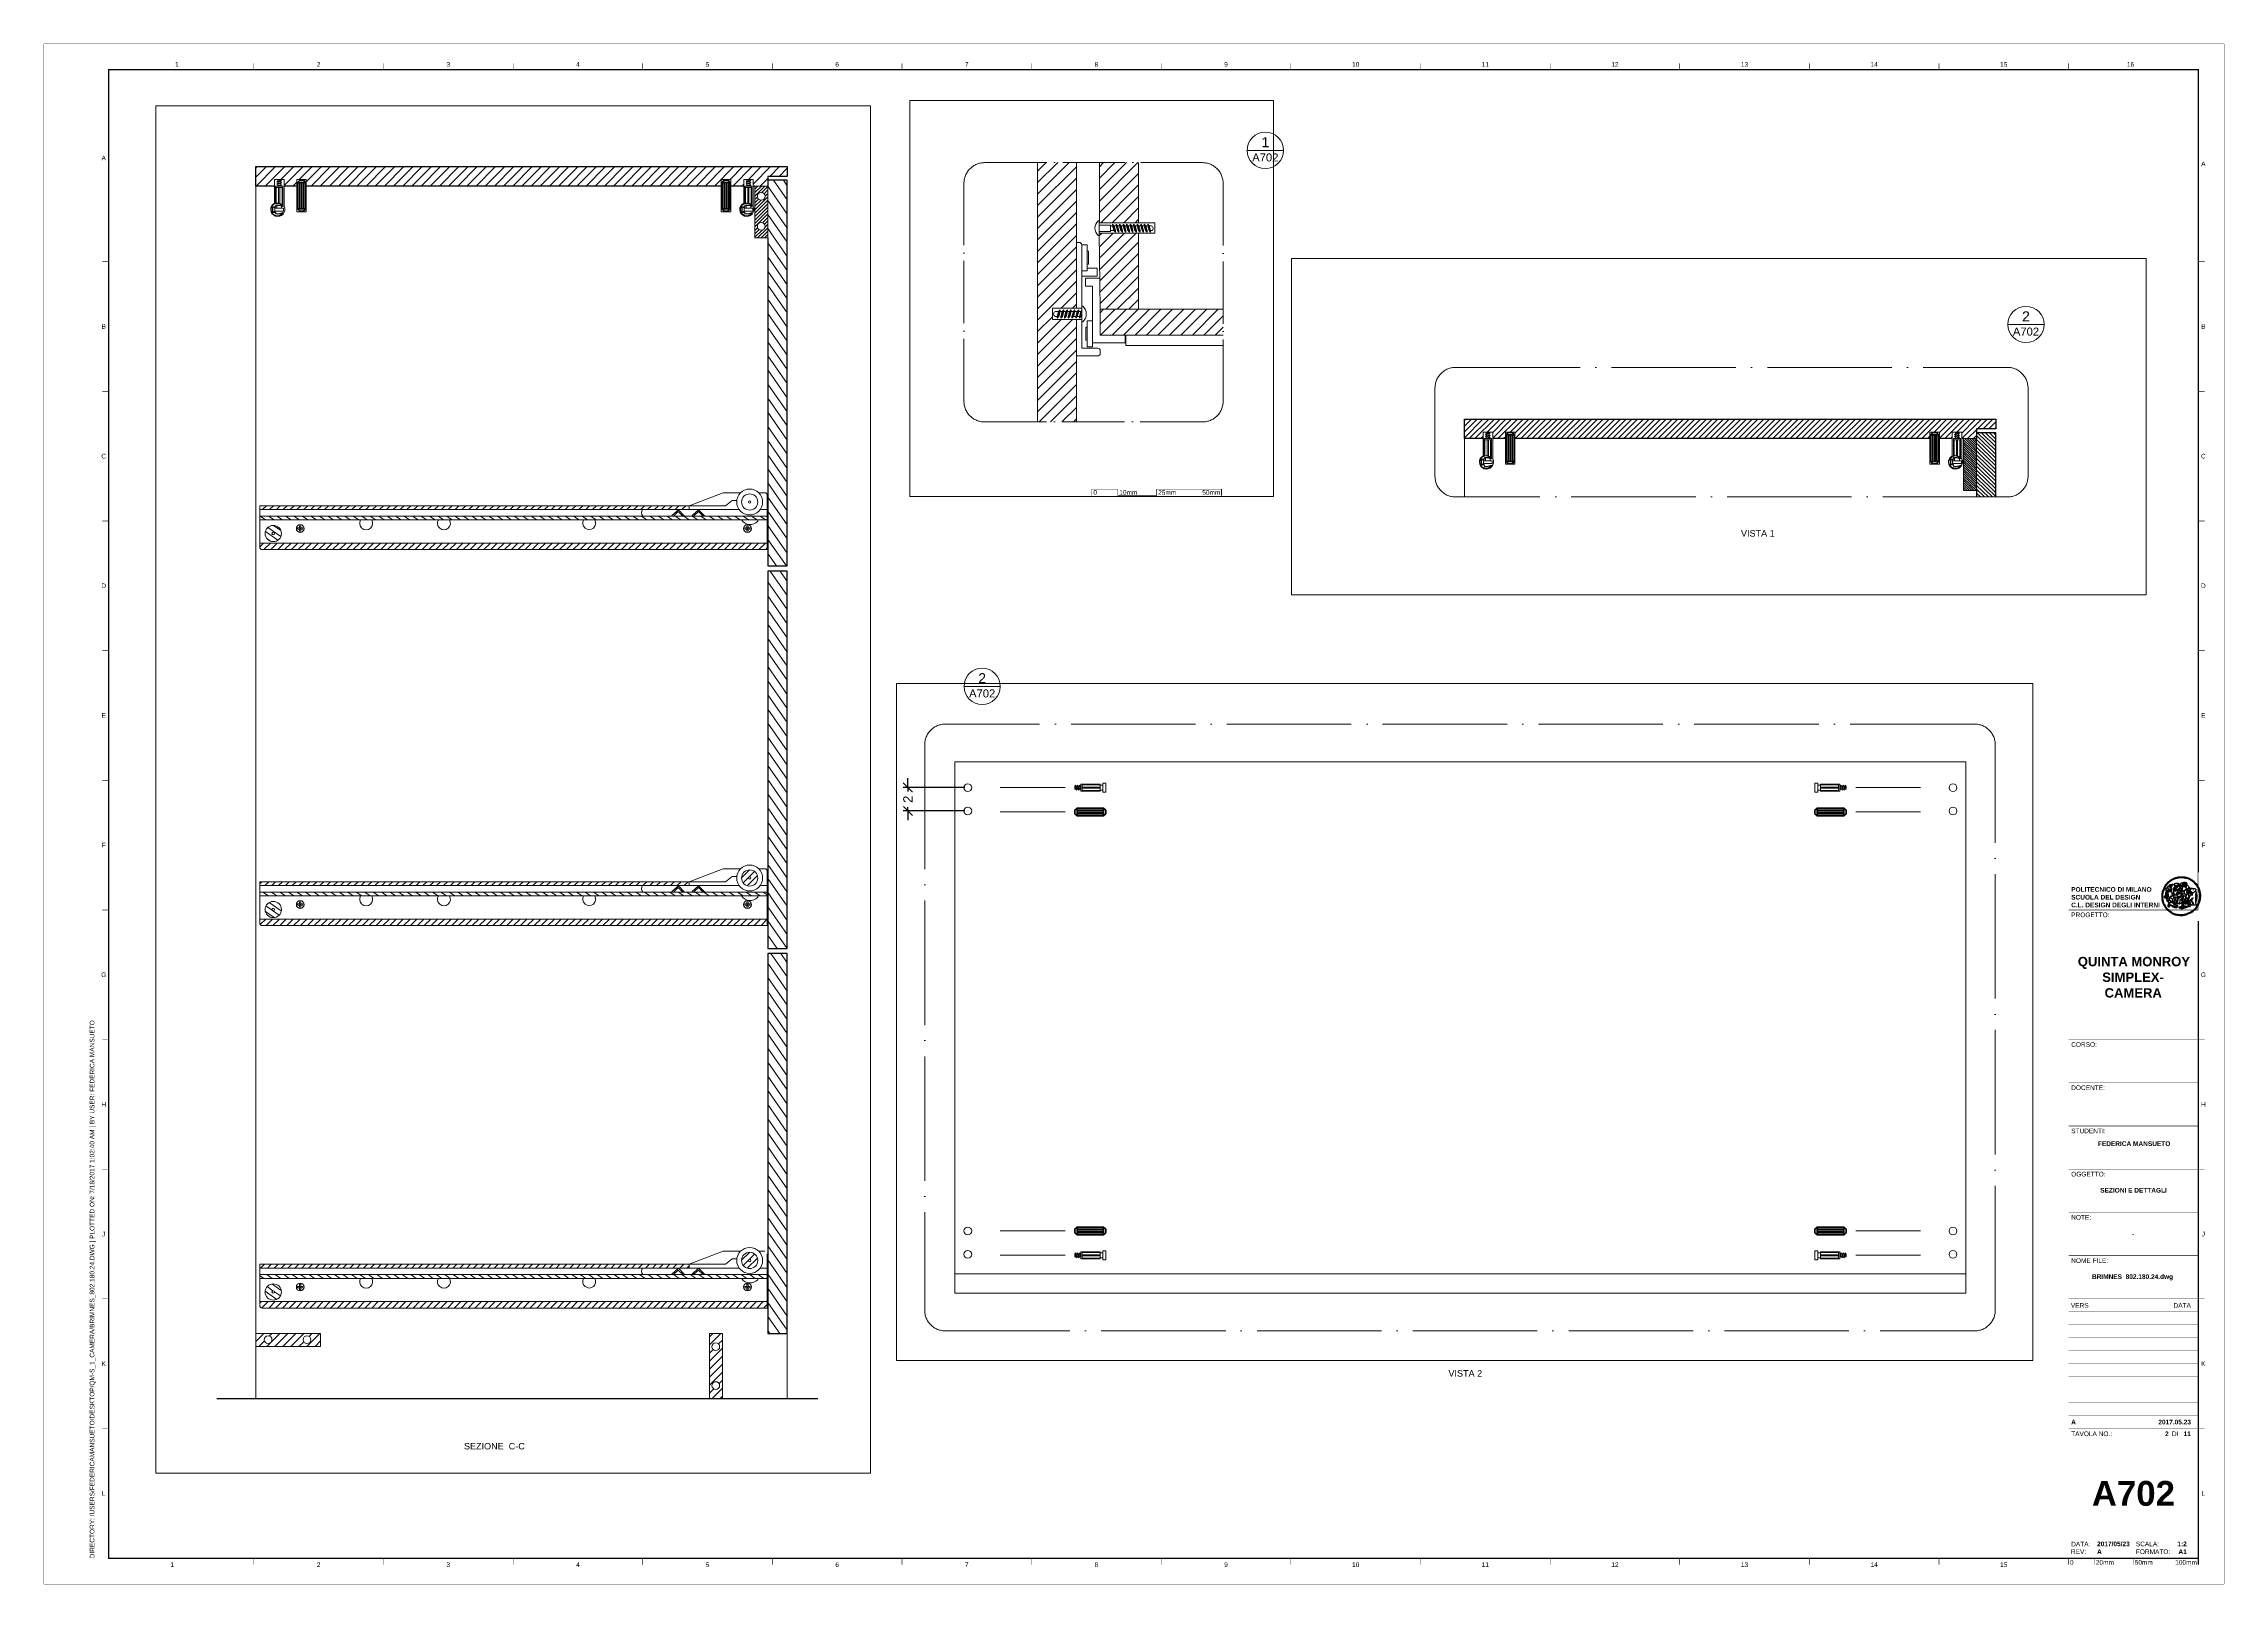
# Paper-space layout 'A702' of a CAD drawing. Header units: millimetres. Extents: x 0 to 841, y 0 to 594.
# The model-space entities are those that its viewports show. They can reach past a viewport. Long polylines and large blocks are cut down to what shows.
import ezdxf
from ezdxf.enums import TextEntityAlignment as Align

# ---------------------------------------------------------------- set-up
doc = ezdxf.new("R2010")
doc.units = ezdxf.units.MM
doc.header["$MEASUREMENT"] = 0
doc.set_wipeout_variables(frame=1)
doc.linetypes.add('ACAD_ISO02W100', pattern=[15, 12, -3])
doc.linetypes.add('ACAD_ISO04W100', pattern=[30, 24, -3, 0, -3])
doc.layers.get('DEFPOINTS').update_dxf_attribs({"color": 210})
for name, color, linetype, lineweight in [('A-ANNO-SYMB', 202, 'Continuous', 18), ('elementi non sezionati', 8, 'Continuous', 18), ('elementi sezionati', 7, 'Continuous', 18), ('linee quote', 6, 'Continuous', 18), ('pareti sezionate', 7, 'Continuous', 18), ('retino', 11, 'Continuous', 18), ('RIQUADRO DETTAGLI', 135, 'Continuous', 18), ('viti e cerniere', 4, 'Continuous', 18)]:
    doc.layers.add(name, color=color, linetype=linetype, lineweight=lineweight)
for name, color, linetype in [('G-ANNO-LOGO', 3, 'Continuous'), ('G-ANNO-TEXT', 3, 'Continuous'), ('G-ANNO-TTLB', 3, 'Continuous'), ('linea di terra', 1, 'Continuous'), ('viti sottili', 4, 'Continuous')]:
    doc.layers.add(name, color=color, linetype=linetype)
doc.layers.add('G-ANNO-NPLT', color=210, linetype='Continuous', plot=False)
doc.styles.add('ARIAL', font='Arial.ttf')
doc.styles.add('ARIAL-BOLD', font='Arial Bold.ttf')
doc.styles.add('E-ARIAL', font='Arial.ttf')
doc.styles.get("Standard").update_dxf_attribs({"font": 'Arial.ttf'})
doc.dimstyles.new('TICK_36', dxfattribs={"dimtxt": 3.6, "dimasz": 3.6, "dimexe": 1.8, "dimexo": 1.2, "dimgap": 1.8, "dimtad": 0, "dimdec": 0, "dimzin": 0, "dimdsep": 46, "dimtxsty": 'ARIAL', "dimblk": 'OBLIQUE', "dimblk1": 'OBLIQUE', "dimblk2": 'OBLIQUE', "dimcen": 1.8, "dimdle": 1.8, "dimclrd": 256, "dimclrt": 256, "dimadec": 0, "dimazin": 0, "dimtfac": 1, "dimtdec": 0, "dimtmove": 1, "dimatfit": 3, "dimldrblk": 'OPEN90', "dimfxl": 1, "dimtfill": 1, "dimtolj": 1, "dimtzin": 0, "dimarcsym": 0})
pattern_1 = [(45, (192.15202, -134.545), (-0.22097087, 0.22097087), [])]

# ---------------------------------------------------------------- blocks, each defined once
blk = doc.blocks.new('A1_GRID_LAYOUT')
at = {"layer": 'G-ANNO-NPLT', "const_width": 0.18}
for points in [[(841, 594), (0, 594)], [(0, 0), (0, 594)], [(841, 0), (841, 594)], [(841, 0), (0, 0)]]:
    blk.add_lwpolyline(points, dxfattribs=at)
at = {"layer": 'G-ANNO-TTLB', "const_width": 0.5, "flags": 128}
blk.add_lwpolyline([(25, 584), (25, 10), (831, 10), (831, 584)], close=True, dxfattribs=at)
at = {"layer": 'G-ANNO-TTLB', "const_width": 0.18, "flags": 128}
for points in [[(81, 586.5), (81, 584)], [(131, 586.5), (131, 584)], [(181, 586.5), (181, 584)], [(231, 586.5), (231, 584)], [(281, 586.5), (281, 584)], [(331, 586.5), (331, 584)], [(381, 586.5), (381, 584)], [(431, 586.5), (431, 584)], [(481, 586.5), (481, 584)], [(531, 586.5), (531, 584)], [(581, 586.5), (581, 584)], [(631, 586.5), (631, 584)], [(681, 586.5), (681, 584)], [(731, 586.5), (731, 584)], [(781, 586.5), (781, 584)], [(0, 578.5), (0, 576)], [(25, 510), (22.5, 510)], [(833.5, 510), (831, 510)], [(25, 460), (22.5, 460)], [(833.5, 460), (831, 460)], [(25, 410), (22.5, 410)], [(833.5, 410), (831, 410)], [(25, 360), (22.5, 360)], [(833.5, 360), (831, 360)], [(25, 310), (22.5, 310)], [(833.5, 310), (831, 310)], [(25, 260), (22.5, 260)], [(833.5, 260), (831, 260)], [(25, 210), (22.5, 210)], [(833.5, 210), (831, 210)], [(25, 160), (22.5, 160)], [(833.5, 160), (831, 160)], [(25, 110), (22.5, 110)], [(833.5, 110), (831, 110)], [(833.5, 110), (831, 110)], [(25, 60), (22.5, 60)], [(833.5, 60), (831, 60)], [(833.5, 60), (831, 60)], [(81, 10), (81, 7.5)], [(131, 10), (131, 7.5)], [(181, 10), (181, 7.5)], [(231, 10), (231, 7.5)], [(281, 10), (281, 7.5)], [(331, 10), (331, 7.5)], [(381, 10), (381, 7.5)], [(431, 10), (431, 7.5)], [(481, 10), (481, 7.5)], [(531, 10), (531, 7.5)], [(581, 10), (581, 7.5)], [(631, 10), (631, 7.5)], [(681, 10), (681, 7.5)], [(731, 10), (731, 7.5)], [(781, 10), (781, 7.5)]]:
    blk.add_lwpolyline(points, dxfattribs=at)
at = {"layer": 'G-ANNO-TTLB', "const_width": 0.18}
blk.add_lwpolyline([(716.5, 10), (776.5, 10)], dxfattribs=at)
at = {"layer": 'G-ANNO-TEXT', "style": 'ARIAL'}
for s, p in [('1', (51.35, 586.07)), ('2', (106, 586.07)), ('3', (156, 586.07)), ('4', (206, 586.07)), ('5', (256, 586.07)), ('6', (306, 586.07)), ('7', (356, 586.07)), ('8', (406, 586.07)), ('9', (456, 586.07)), ('10', (506, 586.07)), ('11', (556, 586.07)), ('12', (606, 586.07)), ('13', (656, 586.07)), ('14', (706, 586.07)), ('15', (756, 586.07)), ('16', (804.89, 586.07)), ('A', (23.09, 549.98)), ('A', (832.98, 547.71)), ('B', (23.09, 485)), ('B', (832.98, 485)), ('C', (23.09, 435)), ('C', (832.98, 435)), ('D', (23.09, 385)), ('D', (832.98, 385)), ('E', (23.09, 335)), ('E', (832.98, 335)), ('F', (23.09, 285)), ('F', (832.98, 285)), ('G', (23.09, 235)), ('G', (832.98, 235)), ('H', (23.09, 185)), ('H', (832.98, 185)), ('J', (23.09, 135)), ('J', (832.98, 135)), ('K', (23.09, 85)), ('K', (832.98, 85)), ('L', (23.09, 35)), ('L', (832.98, 35)), ('2', (106, 7.51)), ('3', (156, 7.51)), ('6', (306, 7.51)), ('8', (406, 7.51)), ('9', (456, 7.51)), ('10', (506, 7.51)), ('12', (606, 7.51)), ('13', (656, 7.51)), ('1', (49.49, 7.51)), ('4', (206, 7.51)), ('5', (256, 7.51)), ('7', (356, 7.51)), ('11', (556, 7.51)), ('14', (706, 7.51)), ('15', (756, 7.51))]:
    blk.add_text(s, height=1.8, dxfattribs=at).set_placement(p, align=Align.MIDDLE_CENTER)
at = {"layer": 'G-ANNO-TEXT', "insert": (17.7, 9.95), "char_height": 1.8, "attachment_point": 1, "rotation": 90, "style": 'ARIAL'}
blk.add_mtext_dynamic_manual_height_columns('DIRECTORY: /USERS/FEDERICAMANSUETO/DESKTOP/QM-S_1_CAMERA/BRIMNES_802.180.24.DWG | PLOTTED ON: 7/18/2017 1:02:40 AM | BY USER: FEDERICA MANSUETO', width=412.209, gutter_width=9, heights=[0], dxfattribs=at)
blk = doc.blocks.new('logoPolimi')
for p, q in [((-2.37, 0.12), (-2.16, 0.11)), ((-2.37, 0.01), (-2.16, 0.01)), ((-2.36, 0.23), (-2.15, 0.21)), ((-2.35, 0.34), (-2.14, 0.31)), ((-2.33, 0.45), (-2.12, 0.41)), ((-2.3, 0.55), (-2.1, 0.51)), ((-2.28, 0.66), (-2.07, 0.6)), ((-2.24, 0.77), (-2.04, 0.7)), ((-2.2, 0.87), (-2.01, 0.79)), ((-2.16, 0.97), (-1.97, 0.89)), ((-2.11, 1.07), (-1.93, 0.98)), ((-2.06, 1.17), (-1.88, 1.07)), ((-2.01, 1.26), (-1.83, 1.15)), ((-1.94, 1.36), (-1.77, 1.24)), ((-1.88, 1.45), (-1.71, 1.32)), ((-1.84, 0.03), (-1.82, 0.35)), ((-1.81, 1.53), (-1.65, 1.4)), ((-1.74, 1.61), (-1.58, 1.47)), ((-1.73, 0.59), (-1.73, 0.59)), ((-1.73, 0.59), (-1.73, 0.59)), ((-1.66, 1.69), (-1.51, 1.54)), ((-1.65, 0.57), (-1.65, 0.57)), ((-1.59, 1.12), (-1.59, 1.12)), ((-1.58, 1.77), (-1.44, 1.61)), ((-1.51, 0.55), (-1.51, 0.55)), ((-1.51, 0.55), (-1.51, 0.55)), ((-1.49, 1.84), (-1.36, 1.68)), ((-1.41, 1.91), (-1.28, 1.74)), ((-1.32, 1.97), (-1.2, 1.8)), ((-1.31, 0.79), (-1.21, 0.75)), ((-1.21, 0.75), (-1.31, 0.79)), ((-1.21, 0.75), (-1.31, 0.79)), ((-1.22, 2.03), (-1.11, 1.85)), ((-1.21, 0.75), (-1.21, 0.75)), ((-1.21, 0.75), (-1.21, 0.75)), ((-1.19, 0.76), (-1.19, 0.76)), ((-1.19, 0.76), (-1.19, 0.76)), ((-1.17, 0.99), (-1.18, 0.99)), ((-1.18, 0.99), (-1.17, 0.99)), ((-1.16, 0.57), (-1.16, 0.57)), ((-1.16, 0.57), (-1.16, 0.57)), ((-1.13, 2.09), (-1.03, 1.9)), ((-1.1, 0.01), (-0.99, 0.06)), ((-0.99, 0.06), (-1.1, 0.01)), ((-0.99, 0.06), (-1.1, 0.01)), ((-1.03, 2.14), (-0.94, 1.95)), ((-0.99, 0.06), (-0.99, 0.06)), ((-0.99, 0.06), (-0.99, 0.06)), ((-0.97, 0.79), (-0.98, 0.79)), ((-0.89, 0.84), (-0.97, 0.79)), ((-0.97, 0.79), (-0.89, 0.84)), ((-0.96, 1.41), (-0.96, 1.41)), ((-0.96, 1.41), (-0.96, 1.41)), ((-0.93, 2.18), (-0.84, 1.99)), ((-0.89, 0.84), (-0.82, 0.87)), ((-0.82, 0.87), (-0.89, 0.84)), ((-0.89, 0.84), (-0.82, 0.87)), ((-0.88, 0.83), (-0.89, 0.84)), ((-0.85, 1.39), (-0.85, 1.39)), ((-0.85, 1.39), (-0.85, 1.39)), ((-0.84, 0.14), (-0.84, 0.14)), ((-0.83, 2.22), (-0.75, 2.03)), ((-0.77, 1.08), (-0.78, 1.08)), ((-0.78, 1.08), (-0.77, 1.08)), ((-0.61, 1.12), (-0.77, 1.08)), ((-0.77, 1.08), (-0.61, 1.12)), ((-0.77, 1.08), (-0.61, 1.12)), ((-0.75, 1.3), (-0.76, 1.29)), ((-0.76, 1.29), (-0.75, 1.3)), ((-0.72, 2.26), (-0.66, 2.06)), ((-0.65, 0.99), (-0.7, 0.96)), ((-0.69, 0.18), (-0.68, 0.18)), ((-0.66, 0.93), (-0.66, 0.93)), ((-0.66, 0.93), (-0.64, 0.93)), ((-0.66, 0.93), (-0.66, 0.93)), ((-0.66, 0.93), (-0.66, 0.93)), ((-0.63, 1.01), (-0.63, 1.01)), ((-0.63, 1.01), (-0.62, 1.01)), ((-0.63, 0.66), (-0.63, 0.66)), ((-0.61, 2.29), (-0.56, 2.09)), ((-0.6, 1.12), (-0.61, 1.12)), ((-0.61, 1.12), (-0.6, 1.12)), ((-0.61, 1.12), (-0.6, 1.12)), ((-0.61, 0.86), (-0.57, 0.85)), ((-0.57, 0.85), (-0.61, 0.86)), ((-0.61, 0.86), (-0.57, 0.85)), ((-0.53, 1.08), (-0.6, 1.12)), ((-0.6, 1.12), (-0.6, 1.11)), ((-0.6, 1.12), (-0.53, 1.08)), ((-0.57, 0.8), (-0.59, 0.8)), ((-0.57, 0.85), (-0.53, 0.84)), ((-0.57, 0.85), (-0.57, 0.85)), ((-0.57, 0.85), (-0.57, 0.85)), ((-0.57, 0.85), (-0.53, 0.84)), ((-0.56, 0.29), (-0.49, 0.48)), ((-0.56, 0.14), (-0.56, 0.29)), ((-0.5, 0.11), (-0.56, 0.14)), ((-0.53, 0.84), (-0.51, 0.84)), ((-0.53, 0.84), (-0.51, 0.84)), ((-0.53, 0.84), (-0.53, 0.84)), ((-0.51, 2.32), (-0.46, 2.11)), ((-0.51, 0.11), (-0.51, 0.11)), ((-0.51, 0.11), (-0.51, 0.11)), ((-0.34, 0.33), (-0.5, 0.11)), ((-0.49, 0.48), (-0.41, 0.55)), ((-0.42, 0.8), (-0.47, 0.79)), ((-0.42, 0.8), (-0.47, 0.79)), ((-0.47, 0.79), (-0.45, 0.76)), ((-0.47, 0.79), (-0.45, 0.76)), ((-0.45, 1.14), (-0.42, 1.11)), ((-0.42, 1.26), (-0.36, 1.22)), ((-0.41, 0.55), (-0.34, 0.49)), ((-0.4, 2.34), (-0.36, 2.13)), ((-0.4, 1.37), (-0.38, 1.38)), ((-0.39, 1.37), (-0.4, 1.37)), ((-0.35, 1.33), (-0.4, 1.37)), ((-0.39, 1.24), (-0.4, 1.23)), ((-0.38, 1.14), (-0.38, 1.14)), ((-0.34, 0.49), (-0.09, 0.48)), ((-0.16, 0.32), (-0.34, 0.33)), ((-0.14, 0.32), (-0.31, 0.34)), ((-0.29, 2.35), (-0.26, 2.14)), ((-0.28, 1.3), (-0.29, 1.3)), ((-0.28, 1.3), (-0.28, 1.3)), ((-0.18, 2.36), (-0.16, 2.15)), ((-0.16, 1.24), (-0.16, 1.25)), ((-0.16, 1.25), (-0.16, 1.25)), ((-0.16, 0.49), (-0.14, 0.64)), ((-0.06, 0.27), (-0.16, 0.32)), ((-0.1, 0.88), (-0.09, 0.87)), ((-0.08, 1.37), (-0.08, 1.38)), ((-0.08, 1.23), (-0.05, 1.21)), ((-0.05, 1.21), (-0.08, 1.23)), ((-0.08, 1.23), (-0.05, 1.21)), ((-0.07, 2.37), (-0.06, 2.16)), ((-0.03, 0.26), (-0.06, 0.27)), ((-0.05, 1.21), (-0.04, 1.21)), ((-0.04, 1.21), (-0.05, 1.21)), ((-0.04, 1.21), (-0.04, 1.21)), ((-0.04, 1.21), (-0.04, 1.21)), ((-0.04, 0.48), (-0.03, 0.26)), ((0.03, 1.15), (0.03, 1.15)), ((0.03, 0.66), (0.03, 0.67)), ((0.04, 2.37), (0.04, 2.16)), ((0.07, 0.58), (0.07, 0.57)), ((0.1, 1.18), (0.1, 1.18)), ((0.1, 0.84), (0.1, 0.84)), ((0.13, 1.32), (0.17, 1.19)), ((0.15, 2.36), (0.14, 2.16)), ((0.14, 0.71), (0.34, 0.65)), ((0.31, 0.56), (0.17, 0.63)), ((0.26, 2.36), (0.24, 2.15)), ((0.27, 1.61), (0.27, 1.61)), ((0.27, 1.61), (0.27, 1.61)), ((0.27, 1.61), (0.27, 1.61)), ((0.29, 1.29), (0.29, 1.29)), ((0.29, 1.29), (0.29, 1.29)), ((0.29, 1.29), (0.29, 1.29)), ((0.29, 1.29), (0.29, 1.29)), ((0.33, 0.49), (0.34, 0.49)), ((0.33, 0.03), (0.35, 0.03)), ((0.33, 0.03), (0.35, 0.03)), ((0.37, 2.34), (0.34, 2.13)), ((0.34, 0.65), (0.34, 0.64)), ((0.35, 0.03), (0.57, 0.06)), ((0.35, 0.03), (0.57, 0.06)), ((0.35, 0.03), (0.35, 0.03)), ((0.35, 0.03), (0.35, 0.03)), ((0.38, 1.36), (0.37, 1.35)), ((0.38, 0.34), (0.37, 0.34)), ((0.38, 0.34), (0.38, 0.34)), ((0.43, 0.67), (0.39, 0.64)), ((0.48, 2.32), (0.44, 2.12)), ((0.49, 1.05), (0.51, 1.13)), ((0.51, 1.13), (0.49, 1.05)), ((0.49, 1.05), (0.51, 1.13)), ((0.51, 1.31), (0.5, 1.29)), ((0.51, 1.13), (0.52, 1.23)), ((0.52, 1.23), (0.51, 1.23)), ((0.51, 1.23), (0.52, 1.23)), ((0.52, 1.23), (0.51, 1.13)), ((0.51, 1.13), (0.52, 1.23)), ((0.52, 1.24), (0.6, 1.37)), ((0.52, 1.23), (0.6, 1.36)), ((0.6, 1.36), (0.52, 1.23)), ((0.52, 1.23), (0.52, 1.23)), ((0.52, 1.23), (0.52, 1.24)), ((0.52, 1.23), (0.52, 1.23)), ((0.55, 1.07), (0.53, 1.06)), ((0.53, 1.04), (0.53, 1.06)), ((0.53, 1.05), (0.53, 1.04)), ((0.59, 2.3), (0.54, 2.09)), ((0.54, 0.3), (0.63, 0.32)), ((0.54, -0.08), (0.61, 0.06)), ((0.61, 0.06), (0.54, -0.08)), ((0.54, -0.08), (0.61, 0.06)), ((0.56, 0.19), (0.59, 0.21)), ((0.57, 1.07), (0.57, 1.07)), ((0.57, 1.07), (0.57, 1.07)), ((0.57, 1.07), (0.57, 1.07)), ((0.57, 1.07), (0.57, 1.07)), ((0.57, 1.07), (0.57, 1.07)), ((0.57, 1.07), (0.57, 1.07)), ((0.57, 1.07), (0.57, 1.07)), ((0.58, 0.3), (0.59, 0.29)), ((0.59, 0.78), (0.59, 0.79)), ((0.59, 0.79), (0.59, 0.79)), ((0.59, 0.79), (0.59, 0.79)), ((0.59, 0.79), (0.59, 0.78)), ((0.61, 0.06), (0.6, 0.07)), ((0.6, 0.07), (0.61, 0.06)), ((0.61, 0.06), (0.61, 0.07)), ((0.62, 0.21), (0.65, 0.22)), ((0.69, 2.27), (0.63, 2.07)), ((0.64, 1.37), (0.65, 1.37)), ((0.69, 0.86), (0.68, 0.86)), ((0.68, 0.86), (0.69, 0.86)), ((0.68, 0.76), (0.68, 0.76)), ((0.8, 2.23), (0.73, 2.03)), ((0.76, 0.26), (0.76, 0.26)), ((0.9, 2.19), (0.82, 2)), ((0.82, 0.35), (0.84, 0.36)), ((0.82, 0.35), (0.82, 0.35)), ((0.84, 0.36), (0.84, 0.37)), ((0.85, 0.34), (1.05, 0.35)), ((1, 2.15), (0.91, 1.96)), ((0.93, 1.05), (0.93, 1.05)), ((0.93, 1.05), (0.93, 1.05)), ((0.93, 1.05), (0.93, 1.04)), ((0.93, 1.05), (0.93, 1.05)), ((0.97, 0.66), (0.96, 0.66)), ((1.01, 0.97), (0.98, 0.96)), ((1.1, 2.1), (1, 1.91)), ((1.2, 2.04), (1.09, 1.86)), ((1.17, 0.96), (1.17, 0.95)), ((1.17, 0.95), (1.17, 0.95)), ((1.29, 1.99), (1.18, 1.81)), ((1.38, 1.92), (1.26, 1.75)), ((1.34, 0.37), (1.26, 0.04)), ((1.27, 0.37), (1.27, 0.38)), ((1.28, 0.95), (1.28, 0.95)), ((1.47, 1.86), (1.34, 1.69)), ((1.37, 0.73), (1.46, 0.81)), ((1.41, 0.4), (1.41, 0.41)), ((1.56, 1.79), (1.42, 1.63)), ((1.64, 1.71), (1.49, 1.56)), ((1.49, 0.9), (1.57, 0.92)), ((1.72, 1.63), (1.56, 1.49)), ((1.67, 0.6), (1.57, 0.53)), ((1.79, 1.55), (1.63, 1.41)), ((1.86, 1.47), (1.7, 1.34)), ((1.93, 1.38), (1.76, 1.26)), ((1.99, 1.29), (1.81, 1.17)), ((2.05, 1.19), (1.87, 1.09)), ((2.1, 1.1), (1.92, 1)), ((2.15, 1), (1.96, 0.91)), ((2.19, 0.9), (2, 0.82)), ((2.23, 0.79), (2.04, 0.72)), ((2.27, 0.69), (2.07, 0.63)), ((2.3, 0.58), (2.09, 0.53)), ((2.32, 0.47), (2.12, 0.43)), ((2.34, 0.37), (2.13, 0.33)), ((2.36, 0.26), (2.15, 0.23)), ((2.37, 0.15), (2.16, 0.13)), ((2.37, 0.04), (2.16, 0.03)), ((-2.37, -0.1), (-2.16, -0.09)), ((-2.36, -0.21), (-2.15, -0.19)), ((-2.35, -0.32), (-2.14, -0.29)), ((-2.33, -0.43), (-2.12, -0.39)), ((-2.31, -0.54), (-2.1, -0.49)), ((-2.28, -0.65), (-2.08, -0.59)), ((-2.25, -0.75), (-2.05, -0.69)), ((-2.21, -0.86), (-2.02, -0.78)), ((-2.17, -0.96), (-1.98, -0.87)), ((-2.12, -1.06), (-1.93, -0.96)), ((-2.07, -1.16), (-1.89, -1.05)), ((-2.04, -0.15), (-1.97, -0.2)), ((-2.01, -1.25), (-1.84, -1.14)), ((-1.95, -1.34), (-1.78, -1.22)), ((-1.89, -1.43), (-1.72, -1.31)), ((-1.82, -1.52), (-1.66, -1.38)), ((-1.75, -1.6), (-1.59, -1.46)), ((-1.67, -1.68), (-1.52, -1.53)), ((-1.58, -0.12), (-1.6, -0.18)), ((-1.6, -0.18), (-1.58, -0.28)), ((-1.57, -0.54), (-1.59, -0.54)), ((-1.59, -0.54), (-1.59, -0.54)), ((-1.59, -1.76), (-1.45, -1.6)), ((-1.56, -0.32), (-1.56, -0.31)), ((-1.56, -0.31), (-1.56, -0.31)), ((-1.53, -0.65), (-1.53, -0.65)), ((-1.53, -0.65), (-1.53, -0.65)), ((-1.51, -1.83), (-1.37, -1.67)), ((-1.48, -0.86), (-1.48, -0.85)), ((-1.42, -0.37), (-1.42, -0.37)), ((-1.42, -1.9), (-1.29, -1.73)), ((-1.38, -0.46), (-1.38, -0.46)), ((-1.33, -1.96), (-1.21, -1.79)), ((-1.31, -0.24), (-1.31, -0.23)), ((-1.31, -0.23), (-1.31, -0.24)), ((-1.24, -2.02), (-1.13, -1.84)), ((-1.23, -0.19), (-1.23, -0.19)), ((-1.23, -0.19), (-1.23, -0.19)), ((-1.23, -0.19), (-1.23, -0.19)), ((-1.23, -0.19), (-1.23, -0.19)), ((-1.14, -2.08), (-1.04, -1.89)), ((-1.04, -2.13), (-0.95, -1.94)), ((-1.01, -0.39), (-1.02, -0.39)), ((-1.02, -0.39), (-1.01, -0.39)), ((-1.02, -0.7), (-1.02, -0.7)), ((-1.02, -0.7), (-1.02, -0.7)), ((-1.02, -0.7), (-1.02, -0.7)), ((-0.94, -2.18), (-0.86, -1.98)), ((-0.84, -2.22), (-0.77, -2.02)), ((-0.79, -0.51), (-0.83, -0.58)), ((-0.83, -0.58), (-0.79, -0.51)), ((-0.83, -0.58), (-0.79, -0.51)), ((-0.78, -1.05), (-0.83, -0.94)), ((-0.83, -0.94), (-0.78, -1.05)), ((-0.83, -0.94), (-0.83, -0.94)), ((-0.83, -0.94), (-0.78, -1.05)), ((-0.82, -1.23), (-0.82, -1.23)), ((-0.82, -1.23), (-0.77, -1.23)), ((-0.77, -1.23), (-0.82, -1.23)), ((-0.82, -1.23), (-0.82, -1.23)), ((-0.77, -1.23), (-0.82, -1.23)), ((-0.75, -0.96), (-0.8, -0.89)), ((-0.8, -0.89), (-0.79, -0.92)), ((-0.79, -0.92), (-0.8, -0.89)), ((-0.8, -0.89), (-0.75, -0.96)), ((-0.79, -0.92), (-0.8, -0.89)), ((-0.8, -0.89), (-0.8, -0.89)), ((-0.8, -0.89), (-0.75, -0.96)), ((-0.79, -0.92), (-0.78, -0.95)), ((-0.78, -0.95), (-0.79, -0.92)), ((-0.78, -0.95), (-0.79, -0.92)), ((-0.77, -0.49), (-0.78, -0.48)), ((-0.78, -0.48), (-0.77, -0.49)), ((-0.78, -0.95), (-0.76, -1)), ((-0.76, -1), (-0.78, -0.95)), ((-0.76, -1), (-0.78, -0.95)), ((-0.71, -0.89), (-0.75, -0.87)), ((-0.75, -0.87), (-0.71, -0.89)), ((-0.75, -0.87), (-0.71, -0.89)), ((-0.72, -1.01), (-0.75, -0.96)), ((-0.75, -0.96), (-0.72, -1.01)), ((-0.75, -0.96), (-0.72, -1.01)), ((-0.74, -2.25), (-0.67, -2.05)), ((-0.64, -0.93), (-0.71, -0.89)), ((-0.71, -0.89), (-0.64, -0.93)), ((-0.71, -0.89), (-0.64, -0.93)), ((-0.66, -0.53), (-0.66, -0.53)), ((-0.66, -0.53), (-0.66, -0.53)), ((-0.66, -0.53), (-0.66, -0.53)), ((-0.63, -2.29), (-0.57, -2.08)), ((-0.52, -2.31), (-0.48, -2.11)), ((-0.39, -0.81), (-0.51, -0.69)), ((-0.51, -1.04), (-0.5, -1.04)), ((-0.48, -0.42), (-0.48, -0.42)), ((-0.48, -0.42), (-0.48, -0.42)), ((-0.48, -0.42), (-0.48, -0.42)), ((-0.42, -2.33), (-0.38, -2.13)), ((-0.41, -0.51), (-0.41, -0.51)), ((-0.38, -0.05), (-0.39, -0.12)), ((-0.39, -0.12), (-0.37, -0.1)), ((-0.35, -0.14), (-0.37, -0.08)), ((-0.37, -0.09), (-0.37, -0.09)), ((-0.33, -0.12), (-0.35, -0.14)), ((-0.32, -0.14), (-0.35, -0.14)), ((-0.35, -0.18), (-0.34, -0.22)), ((-0.34, -0.08), (-0.29, -0.16)), ((-0.34, -0.22), (-0.34, -0.22)), ((-0.27, -0.17), (-0.32, -0.14)), ((-0.31, -2.35), (-0.28, -2.14)), ((-0.25, -0.91), (-0.26, -0.9)), ((-0.26, -1.29), (0.1, -1.2)), ((0.1, -1.2), (-0.26, -1.29)), ((0.08, -1.4), (-0.26, -1.29)), ((-0.26, -1.29), (0.08, -1.4)), ((-0.26, -1.38), (-0.26, -1.29)), ((-0.26, -1.29), (-0.26, -1.29)), ((-0.26, -1.29), (-0.26, -1.38)), ((-0.26, -1.29), (0.08, -1.4)), ((-0.26, -1.29), (-0.26, -1.29)), ((0.08, -1.49), (-0.26, -1.38)), ((-0.26, -1.38), (0.09, -1.49)), ((-0.2, -2.36), (-0.18, -2.15)), ((-0.14, -0.15), (-0.16, -0.13)), ((-0.11, -0.04), (-0.12, -0.05)), ((-0.09, -2.37), (-0.08, -2.16)), ((-0.04, -0.41), (-0.01, -0.44)), ((-0.01, -0.44), (-0.04, -0.41)), ((-0.04, -0.41), (-0.01, -0.44)), ((0.03, -2.37), (0.02, -2.16)), ((0.07, -0.84), (0.07, -0.84)), ((0.07, -0.84), (0.07, -0.84)), ((0.1, -1.2), (0.08, -1.32)), ((0.08, -1.32), (0.13, -1.2)), ((0.08, -1.4), (0.72, -1.22)), ((0.72, -1.22), (0.08, -1.4)), ((0.08, -1.4), (0.72, -1.22)), ((0.72, -1.31), (0.08, -1.49)), ((0.08, -1.44), (0.08, -1.4)), ((0.08, -1.4), (0.08, -1.44)), ((0.08, -1.4), (0.08, -1.49)), ((0.08, -1.49), (0.08, -1.44)), ((0.08, -1.44), (0.08, -1.44)), ((0.08, -1.44), (0.08, -1.45)), ((0.08, -1.45), (0.08, -1.46)), ((0.08, -1.46), (0.08, -1.49)), ((0.1, -1.01), (0.09, -0.86)), ((0.1, -1.01), (0.09, -0.86)), ((0.09, -1.49), (0.72, -1.31)), ((0.1, -1.2), (0.12, -1.04)), ((0.12, -1.04), (0.1, -1.2)), ((0.13, -1.2), (0.1, -1.2)), ((0.1, -1.2), (0.13, -1.2)), ((0.13, -1.2), (0.1, -1.2)), ((0.1, -1.2), (0.1, -1.2)), ((0.11, -0.44), (0.11, -0.44)), ((0.11, -0.44), (0.11, -0.44)), ((0.12, -0.21), (0.12, -0.21)), ((0.12, -0.21), (0.12, -0.21)), ((0.12, -0.21), (0.12, -0.21)), ((0.12, -0.21), (0.12, -0.21)), ((0.12, -0.21), (0.12, -0.21)), ((0.12, -0.21), (0.12, -0.21)), ((0.12, -0.21), (0.12, -0.21)), ((0.12, -0.21), (0.12, -0.21)), ((0.12, -0.21), (0.12, -0.21)), ((0.12, -0.21), (0.12, -0.21)), ((0.12, -0.21), (0.12, -0.21)), ((0.12, -0.21), (0.12, -0.21)), ((0.12, -0.21), (0.12, -0.21)), ((0.12, -0.56), (0.14, -0.53)), ((0.14, -0.53), (0.12, -0.56)), ((0.12, -0.56), (0.14, -0.53)), ((0.12, -1.04), (0.12, -1.04)), ((0.12, -1.04), (0.12, -1.04)), ((0.12, -1.04), (0.12, -1.04)), ((0.14, -2.37), (0.12, -2.16)), ((0.21, -0.99), (0.13, -1.2)), ((0.13, -1.2), (0.21, -0.99)), ((0.36, -1.14), (0.13, -1.2)), ((0.13, -1.2), (0.26, -1.17)), ((0.14, -0.53), (0.16, -0.49)), ((0.16, -0.49), (0.14, -0.53)), ((0.14, -0.53), (0.16, -0.49)), ((0.16, -0.49), (0.16, -0.49)), ((0.16, -0.49), (0.16, -0.49)), ((0.28, -1.19), (0.21, -0.99)), ((0.21, -0.99), (0.31, -1.27)), ((0.25, -2.36), (0.22, -2.15)), ((0.24, -0.17), (0.24, -0.16)), ((0.24, -0.16), (0.24, -0.17)), ((0.25, -0.84), (0.25, -0.88)), ((0.25, -0.88), (0.25, -0.84)), ((0.25, -0.88), (0.25, -0.84)), ((0.25, -0.88), (0.29, -1.17)), ((0.26, -0.88), (0.25, -0.88)), ((0.31, -1.27), (0.25, -0.88)), ((0.26, -1.17), (0.28, -1.16)), ((0.28, -1.16), (0.36, -1.14)), ((0.29, -1.17), (0.28, -1.19)), ((0.35, -2.34), (0.32, -2.14)), ((0.36, -1.14), (0.72, -1.22)), ((0.72, -1.22), (0.36, -1.14)), ((0.46, -2.32), (0.42, -2.12)), ((0.49, -0.31), (0.49, -0.31)), ((0.49, -0.31), (0.49, -0.31)), ((0.5, -0.27), (0.5, -0.27)), ((0.51, -0.27), (0.51, -0.27)), ((0.57, -2.3), (0.52, -2.1)), ((0.68, -2.27), (0.62, -2.07)), ((0.78, -2.24), (0.71, -2.04)), ((0.72, -0.81), (0.75, -0.89)), ((0.72, -1.22), (0.72, -1.31)), ((0.72, -1.31), (0.72, -1.22)), ((0.74, -0.23), (0.74, -0.23)), ((0.74, -0.23), (0.75, -0.24)), ((0.75, -0.23), (0.75, -0.23)), ((0.89, -2.2), (0.81, -2)), ((0.86, -0.25), (0.82, -0.34)), ((0.87, -0.22), (0.86, -0.23)), ((0.87, -0.22), (0.86, -0.25)), ((0.99, -2.15), (0.9, -1.96)), ((0.96, -0.58), (0.96, -0.57)), ((1.09, -2.11), (0.99, -1.92)), ((1.05, -1.05), (1.04, -1.05)), ((1.19, -2.05), (1.08, -1.87)), ((1.28, -2), (1.17, -1.82)), ((1.37, -1.93), (1.25, -1.76)), ((1.31, -0.27), (1.3, -0.26)), ((1.3, -0.26), (1.3, -0.26)), ((1.3, -0.26), (1.3, -0.26)), ((1.3, -0.26), (1.31, -0.27)), ((1.3, -0.26), (1.3, -0.26)), ((1.46, -1.87), (1.33, -1.7)), ((1.54, -1.8), (1.41, -1.64)), ((1.63, -1.72), (1.48, -1.57)), ((1.71, -1.65), (1.55, -1.5)), ((1.78, -1.57), (1.62, -1.43)), ((1.85, -1.48), (1.69, -1.35)), ((1.92, -1.39), (1.75, -1.27)), ((1.98, -1.3), (1.81, -1.19)), ((2.04, -1.21), (1.86, -1.1)), ((2.09, -1.11), (1.91, -1.01)), ((2.14, -1.01), (1.95, -0.92)), ((2.19, -0.91), (1.99, -0.83)), ((2.23, -0.81), (2.03, -0.74)), ((2.26, -0.7), (2.06, -0.64)), ((2.29, -0.6), (2.09, -0.55)), ((2.32, -0.49), (2.11, -0.45)), ((2.34, -0.38), (2.13, -0.35)), ((2.35, -0.27), (2.15, -0.25)), ((2.37, -0.08), (2.16, -0.07)), ((2.36, -0.16), (2.16, -0.15))]:
    blk.add_line(p, q)
for points in [[(-1.9, 0.12), (-1.94, 0.02), (-2.05, -0.09), (-2.05, -0.09)], [(-1.86, 0.38), (-1.86, 0.38), (-1.87, 0.19), (-1.9, 0.12)], [(-1.76, 0.6), (-1.76, 0.6), (-1.84, 0.57), (-1.86, 0.38)], [(-1.86, -0.04), (-1.84, 0.02), (-1.84, 0.03), (-1.84, 0.03)], [(-1.82, 0.78), (-1.83, 0.8), (-1.85, 0.86), (-1.83, 0.88)], [(-1.82, 0.78), (-1.83, 0.8), (-1.85, 0.86), (-1.83, 0.88)], [(-1.83, 0.88), (-1.81, 0.9), (-1.76, 0.96), (-1.76, 0.96)], [(-1.83, 0.88), (-1.81, 0.9), (-1.76, 0.96), (-1.76, 0.96)], [(-1.76, 0.6), (-1.83, 0.7), (-1.78, 0.74), (-1.78, 0.74)], [(-1.78, 0.74), (-1.79, 0.74), (-1.83, 0.7), (-1.76, 0.6)], [(-1.78, 0.74), (-1.8, 0.76), (-1.81, 0.78), (-1.82, 0.78)], [(-1.78, 0.74), (-1.8, 0.76), (-1.81, 0.78), (-1.82, 0.78)], [(-1.82, 0.35), (-1.81, 0.5), (-1.73, 0.59), (-1.73, 0.59)], [(-1.82, -0.19), (-1.73, -0.07), (-1.75, 0.14), (-1.75, 0.3)], [(-1.75, 0.33), (-1.75, 0.17), (-1.73, -0.05), (-1.8, -0.17)], [(-1.78, 0.74), (-1.75, 0.72), (-1.72, 0.69), (-1.68, 0.7)], [(-1.68, 0.7), (-1.72, 0.69), (-1.75, 0.72), (-1.78, 0.74)], [(-1.68, 0.7), (-1.72, 0.69), (-1.75, 0.72), (-1.78, 0.74)], [(-1.78, 0.74), (-1.78, 0.74), (-1.78, 0.74), (-1.78, 0.74)], [(-1.76, 0.96), (-1.68, 1.1), (-1.59, 1.12), (-1.59, 1.12)], [(-1.76, 0.96), (-1.68, 1.1), (-1.6, 1.12), (-1.6, 1.12)], [(-1.73, 0.59), (-1.74, 0.59), (-1.75, 0.6), (-1.76, 0.6)], [(-1.73, 0.59), (-1.74, 0.59), (-1.75, 0.6), (-1.76, 0.6)], [(-1.75, 0.3), (-1.76, 0.47), (-1.65, 0.57), (-1.65, 0.57)], [(-1.65, 0.57), (-1.65, 0.57), (-1.76, 0.5), (-1.75, 0.33)], [(-1.65, 0.57), (-1.68, 0.58), (-1.7, 0.58), (-1.73, 0.59)], [(-1.65, 0.57), (-1.68, 0.58), (-1.7, 0.58), (-1.73, 0.59)], [(-1.5, 0.71), (-1.53, 0.74), (-1.61, 0.71), (-1.68, 0.7)], [(-1.68, 0.7), (-1.61, 0.71), (-1.53, 0.73), (-1.5, 0.71)], [(-1.5, 0.71), (-1.53, 0.73), (-1.61, 0.71), (-1.68, 0.7)], [(-1.51, 0.55), (-1.56, 0.56), (-1.61, 0.56), (-1.65, 0.57)], [(-1.65, 0.57), (-1.61, 0.56), (-1.56, 0.56), (-1.51, 0.55)], [(-1.51, 0.55), (-1.56, 0.56), (-1.61, 0.56), (-1.65, 0.57)], [(-1.59, 1.12), (-1.6, 1.06), (-1.61, 0.99), (-1.61, 0.97)], [(-1.61, 0.97), (-1.61, 0.99), (-1.6, 1.06), (-1.59, 1.12)], [(-1.61, 0.97), (-1.61, 0.99), (-1.6, 1.06), (-1.59, 1.12)], [(-1.61, 0.97), (-1.61, 0.95), (-1.56, 0.88), (-1.54, 0.87)], [(-1.54, 0.87), (-1.56, 0.88), (-1.61, 0.95), (-1.61, 0.97)], [(-1.54, 0.87), (-1.56, 0.88), (-1.61, 0.96), (-1.61, 0.97)], [(-1.59, 1.12), (-1.59, 1.13), (-1.59, 1.15), (-1.58, 1.16)], [(-1.59, 1.12), (-1.59, 1.13), (-1.59, 1.15), (-1.58, 1.16)], [(-1.58, 1.16), (-1.57, 1.21), (-1.52, 1.23), (-1.49, 1.25)], [(-1.58, 1.16), (-1.57, 1.21), (-1.52, 1.23), (-1.49, 1.25)], [(-1.58, 0.36), (-1.58, 0.48), (-1.51, 0.55), (-1.51, 0.55)], [(-1.51, 0.55), (-1.51, 0.55), (-1.58, 0.48), (-1.58, 0.36)], [(-1.51, 0.55), (-1.51, 0.55), (-1.58, 0.48), (-1.58, 0.36)], [(-1.55, 0.04), (-1.55, 0.08), (-1.58, 0.25), (-1.58, 0.36)], [(-1.58, 0.36), (-1.58, 0.25), (-1.55, 0.08), (-1.55, 0.04)], [(-1.58, 0.36), (-1.58, 0.25), (-1.55, 0.08), (-1.55, 0.04)], [(-1.58, -0.12), (-1.57, -0.06), (-1.55, 0.02), (-1.55, 0.04)], [(-1.55, 0.04), (-1.55, 0.02), (-1.57, -0.06), (-1.58, -0.12)], [(-1.55, 0.04), (-1.55, 0.02), (-1.56, -0.04), (-1.57, -0.1)], [(-1.54, 0.87), (-1.52, 0.85), (-1.47, 0.83), (-1.44, 0.83)], [(-1.44, 0.83), (-1.47, 0.83), (-1.52, 0.85), (-1.54, 0.87)], [(-1.45, 0.83), (-1.47, 0.83), (-1.52, 0.85), (-1.54, 0.87)], [(-1.51, 0.55), (-1.33, 0.54), (-1.16, 0.57), (-1.16, 0.57)], [(-1.16, 0.57), (-1.16, 0.57), (-1.33, 0.54), (-1.51, 0.55)], [(-1.16, 0.57), (-1.16, 0.57), (-1.33, 0.54), (-1.51, 0.55)], [(-1.5, 0.71), (-1.46, 0.68), (-1.4, 0.62), (-1.33, 0.66)], [(-1.33, 0.66), (-1.4, 0.62), (-1.46, 0.68), (-1.5, 0.71)], [(-1.33, 0.66), (-1.4, 0.62), (-1.46, 0.68), (-1.5, 0.71)], [(-1.49, 1.25), (-1.46, 1.26), (-1.42, 1.33), (-1.39, 1.36)], [(-1.49, 1.25), (-1.46, 1.27), (-1.43, 1.34), (-1.39, 1.36)], [(-1.31, 0.79), (-1.33, 0.79), (-1.42, 0.83), (-1.45, 0.83)], [(-1.44, 0.83), (-1.42, 0.83), (-1.33, 0.79), (-1.31, 0.79)], [(-1.31, 0.79), (-1.33, 0.79), (-1.42, 0.83), (-1.44, 0.83)], [(-1.35, 1.1), (-1.4, 1.17), (-1.36, 1.23), (-1.29, 1.31)], [(-1.29, 1.31), (-1.36, 1.23), (-1.4, 1.17), (-1.35, 1.1)], [(-1.35, 1.1), (-1.4, 1.17), (-1.36, 1.23), (-1.29, 1.31)], [(-1.39, 1.36), (-1.35, 1.38), (-1.26, 1.4), (-1.19, 1.41)], [(-1.39, 1.36), (-1.35, 1.38), (-1.26, 1.4), (-1.19, 1.41)], [(-1.18, 0.99), (-1.24, 0.97), (-1.3, 1.03), (-1.35, 1.1)], [(-1.35, 1.1), (-1.3, 1.03), (-1.24, 0.97), (-1.18, 0.99)], [(-1.18, 1), (-1.24, 0.97), (-1.3, 1.03), (-1.35, 1.1)], [(-1.33, 0.66), (-1.28, 0.7), (-1.23, 0.73), (-1.21, 0.75)], [(-1.21, 0.75), (-1.23, 0.73), (-1.28, 0.7), (-1.33, 0.66)], [(-1.21, 0.75), (-1.23, 0.73), (-1.28, 0.7), (-1.33, 0.66)], [(-1.29, 1.31), (-1.22, 1.39), (-1.01, 1.41), (-0.96, 1.41)], [(-0.96, 1.41), (-1.01, 1.41), (-1.22, 1.39), (-1.29, 1.31)], [(-1.29, 1.31), (-1.22, 1.39), (-1.01, 1.41), (-0.96, 1.41)], [(-1.24, -0.02), (-1.21, -0.01), (-1.1, 0.01), (-1.1, 0.01)], [(-1.1, 0.01), (-1.1, 0.01), (-1.21, -0.01), (-1.24, -0.02)], [(-1.1, 0.01), (-1.1, 0.01), (-1.21, -0.01), (-1.24, -0.02)], [(-1.21, 0.75), (-1.2, 0.75), (-1.19, 0.76), (-1.19, 0.76)], [(-1.19, 0.76), (-1.19, 0.76), (-1.2, 0.75), (-1.21, 0.75)], [(-1.19, 0.76), (-1.19, 0.76), (-1.2, 0.76), (-1.21, 0.75)], [(-1.19, 1.41), (-1.11, 1.43), (-0.97, 1.41), (-0.97, 1.41)], [(-1.19, 1.41), (-1.12, 1.43), (-0.98, 1.41), (-0.98, 1.41)], [(-1.19, 0.76), (-1.19, 0.77), (-1.18, 0.78), (-1.18, 0.79)], [(-1.18, 0.79), (-1.18, 0.78), (-1.19, 0.77), (-1.19, 0.76)], [(-1.19, 0.76), (-1.19, 0.77), (-1.19, 0.78), (-1.18, 0.79)], [(-1.18, 0.68), (-1.18, 0.68), (-1.19, 0.71), (-1.19, 0.76)], [(-1.19, 0.76), (-1.19, 0.71), (-1.18, 0.68), (-1.18, 0.68)], [(-1.18, 0.68), (-1.18, 0.68), (-1.19, 0.71), (-1.19, 0.76)], [(-1.18, 0.97), (-1.18, 0.97), (-1.18, 0.98), (-1.17, 0.99)], [(-1.17, 0.99), (-1.18, 0.98), (-1.18, 0.97), (-1.18, 0.97)], [(-1.18, 0.97), (-1.18, 0.97), (-1.18, 0.98), (-1.17, 0.99)], [(-1.18, 0.79), (-1.17, 0.86), (-1.18, 0.95), (-1.18, 0.97)], [(-1.18, 0.97), (-1.18, 0.95), (-1.17, 0.86), (-1.18, 0.79)], [(-1.18, 0.79), (-1.17, 0.86), (-1.18, 0.95), (-1.18, 0.97)], [(-1.16, 0.57), (-1.17, 0.6), (-1.18, 0.64), (-1.18, 0.68)], [(-1.18, 0.68), (-1.18, 0.64), (-1.17, 0.6), (-1.16, 0.57)], [(-1.16, 0.57), (-1.17, 0.6), (-1.18, 0.64), (-1.18, 0.68)], [(-1.17, 0.99), (-1.17, 1.03), (-1.16, 1.09), (-1.14, 1.13)], [(-1.09, 0.42), (-1.1, 0.44), (-1.14, 0.48), (-1.16, 0.57)], [(-1.16, 0.57), (-1.14, 0.48), (-1.1, 0.44), (-1.09, 0.42)], [(-1.09, 0.42), (-1.1, 0.44), (-1.14, 0.48), (-1.16, 0.57)], [(-1.14, 1.13), (-1.12, 1.18), (-1.05, 1.31), (-1.05, 1.31)], [(-1.12, 0.46), (-1.12, 0.46), (-1.13, 0.38), (-1.11, 0.26)], [(-1.11, 0.26), (-1.08, 0.14), (-1.05, 0.03), (-1.05, 0.03)], [(-1.02, 0.32), (-1.02, 0.32), (-1.08, 0.4), (-1.09, 0.42)], [(-1.09, 0.42), (-1.08, 0.4), (-1.02, 0.32), (-1.02, 0.32)], [(-1.02, 0.32), (-1.02, 0.32), (-1.08, 0.4), (-1.09, 0.42)], [(-0.98, 0.2), (-0.98, 0.21), (-1.02, 0.32), (-1.02, 0.32)], [(-1.02, 0.32), (-1.02, 0.32), (-0.98, 0.21), (-0.98, 0.2)], [(-0.98, 0.2), (-0.98, 0.21), (-1.02, 0.32), (-1.02, 0.32)], [(-1.01, 0.12), (-1, 0.16), (-0.98, 0.19), (-0.98, 0.2)], [(-0.98, 0.2), (-0.98, 0.19), (-1, 0.16), (-1.01, 0.12)], [(-1.01, 0.12), (-1, 0.16), (-0.98, 0.19), (-0.98, 0.2)], [(-0.99, 0.06), (-1, 0.07), (-1.01, 0.1), (-1.01, 0.12)], [(-1.01, 0.12), (-1.01, 0.1), (-1, 0.07), (-0.99, 0.06)], [(-0.99, 0.06), (-1, 0.07), (-1.01, 0.1), (-1.01, 0.12)], [(-0.99, 0.06), (-0.99, 0.06), (-0.99, 0.06), (-0.98, 0.05)], [(-0.98, 0.05), (-0.99, 0.06), (-0.99, 0.06), (-0.99, 0.06)], [(-0.99, 0.05), (-0.99, 0.06), (-0.99, 0.06), (-0.99, 0.06)], [(-0.95, 0.02), (-0.96, 0.03), (-0.97, 0.04), (-0.99, 0.05)], [(-0.98, 1.41), (-0.98, 1.41), (-0.97, 1.41), (-0.96, 1.41)], [(-0.98, 0.81), (-0.94, 0.85), (-0.92, 0.93), (-0.91, 0.97)], [(-0.91, 0.97), (-0.92, 0.93), (-0.94, 0.85), (-0.98, 0.81)], [(-0.91, 0.97), (-0.92, 0.93), (-0.94, 0.85), (-0.98, 0.81)], [(-0.98, 0.79), (-0.98, 0.81), (-0.98, 0.81), (-0.98, 0.81)], [(-0.98, 0.81), (-0.98, 0.81), (-0.98, 0.81), (-0.98, 0.79)], [(-0.98, 0.81), (-0.98, 0.81), (-0.98, 0.81), (-0.98, 0.79)], [(-0.98, 0.79), (-0.98, 0.79), (-0.98, 0.78), (-0.97, 0.77)], [(-0.98, 0.79), (-0.98, 0.79), (-0.98, 0.78), (-0.97, 0.77)], [(-0.98, 0.05), (-0.97, 0.04), (-0.96, 0.03), (-0.95, 0.02)], [(-0.95, 0.02), (-0.96, 0.03), (-0.97, 0.04), (-0.98, 0.05)], [(-0.97, 1.41), (-0.97, 1.41), (-0.97, 1.41), (-0.96, 1.41)], [(-0.97, 0.77), (-0.96, 0.74), (-0.91, 0.64), (-0.91, 0.57)], [(-0.97, 0.77), (-0.96, 0.74), (-0.91, 0.64), (-0.91, 0.57)], [(-0.96, 1.41), (-0.94, 1.41), (-0.9, 1.41), (-0.85, 1.39)], [(-0.96, 1.41), (-0.94, 1.41), (-0.9, 1.41), (-0.85, 1.39)], [(-0.95, 0.02), (-0.94, 0.01), (-0.92, 0.01), (-0.9, 0.01)], [(-0.9, 0.01), (-0.92, 0.01), (-0.94, 0.01), (-0.95, 0.02)], [(-0.91, 0.01), (-0.92, 0.01), (-0.94, 0.01), (-0.95, 0.02)], [(-0.91, 0.97), (-0.89, 1), (-0.87, 1.01), (-0.84, 1.02)], [(-0.84, 1.02), (-0.87, 1.01), (-0.89, 1), (-0.91, 0.97)], [(-0.84, 1.02), (-0.87, 1.01), (-0.89, 1.01), (-0.91, 0.97)], [(-0.91, 0.57), (-0.91, 0.5), (-0.9, 0.43), (-0.88, 0.37)], [(-0.91, 0.57), (-0.91, 0.5), (-0.9, 0.43), (-0.88, 0.37)], [(-0.87, 0.03), (-0.87, 0.03), (-0.89, 0.01), (-0.91, 0.01)], [(-0.9, 0.01), (-0.89, 0.01), (-0.87, 0.03), (-0.87, 0.03)], [(-0.87, 0.03), (-0.87, 0.03), (-0.89, 0.01), (-0.9, 0.01)], [(-0.88, 0.84), (-0.88, 0.84), (-0.89, 0.79), (-0.88, 0.77)], [(-0.88, 0.77), (-0.89, 0.79), (-0.88, 0.83), (-0.88, 0.83)], [(-0.74, 0.66), (-0.85, 0.67), (-0.88, 0.77), (-0.88, 0.77)], [(-0.88, 0.77), (-0.88, 0.77), (-0.85, 0.67), (-0.74, 0.66)], [(-0.88, 0.37), (-0.86, 0.32), (-0.83, 0.25), (-0.82, 0.25)], [(-0.88, 0.37), (-0.86, 0.32), (-0.83, 0.25), (-0.82, 0.25)], [(-0.87, 0.03), (-0.86, 0.03), (-0.86, 0.05), (-0.86, 0.06)], [(-0.86, 0.06), (-0.86, 0.05), (-0.86, 0.03), (-0.87, 0.03)], [(-0.86, 0.06), (-0.86, 0.05), (-0.86, 0.03), (-0.87, 0.03)], [(-0.85, 1.39), (-0.86, 1.42), (-0.8, 1.45), (-0.8, 1.46)], [(-0.85, 1.39), (-0.86, 1.42), (-0.83, 1.44), (-0.82, 1.45)], [(-0.86, 0.06), (-0.86, 0.07), (-0.86, 0.1), (-0.85, 0.11)], [(-0.85, 0.11), (-0.86, 0.1), (-0.86, 0.07), (-0.86, 0.06)], [(-0.85, 0.11), (-0.86, 0.1), (-0.86, 0.07), (-0.86, 0.06)], [(-0.81, 1.36), (-0.83, 1.37), (-0.84, 1.38), (-0.85, 1.39)], [(-0.85, 1.39), (-0.84, 1.38), (-0.83, 1.37), (-0.81, 1.36)], [(-0.85, 1.39), (-0.84, 1.38), (-0.83, 1.37), (-0.81, 1.36)], [(-0.85, 0.11), (-0.85, 0.12), (-0.84, 0.14), (-0.84, 0.14)], [(-0.84, 0.14), (-0.84, 0.14), (-0.85, 0.12), (-0.85, 0.11)], [(-0.84, 0.14), (-0.84, 0.14), (-0.85, 0.12), (-0.85, 0.11)], [(-0.84, 1.02), (-0.83, 1.03), (-0.81, 1.05), (-0.78, 1.08)], [(-0.78, 1.08), (-0.81, 1.05), (-0.83, 1.03), (-0.84, 1.02)], [(-0.78, 1.08), (-0.81, 1.05), (-0.83, 1.03), (-0.84, 1.02)], [(-0.84, 0.14), (-0.83, 0.15), (-0.81, 0.16), (-0.81, 0.16)], [(-0.81, 0.16), (-0.81, 0.16), (-0.83, 0.15), (-0.84, 0.14)], [(-0.81, 0.16), (-0.81, 0.16), (-0.84, 0.15), (-0.84, 0.14)], [(-0.84, 0.15), (-0.84, 0.15), (-0.84, 0.15), (-0.84, 0.14)], [(-0.84, 0.14), (-0.84, 0.14), (-0.84, 0.14), (-0.84, 0.14)], [(-0.84, 0.14), (-0.84, 0.14), (-0.84, 0.14), (-0.84, 0.14)], [(-0.84, 0.14), (-0.84, 0.14), (-0.84, 0.14), (-0.84, 0.14)], [(-0.82, 1.45), (-0.82, 1.45), (-0.8, 1.45), (-0.8, 1.45)], [(-0.82, 0.87), (-0.82, 0.87), (-0.72, 0.91), (-0.66, 0.93)], [(-0.66, 0.93), (-0.72, 0.91), (-0.82, 0.87), (-0.82, 0.87)], [(-0.82, 0.87), (-0.82, 0.87), (-0.72, 0.91), (-0.66, 0.93)], [(-0.82, 0.25), (-0.8, 0.25), (-0.77, 0.24), (-0.77, 0.23)], [(-0.82, 0.25), (-0.8, 0.25), (-0.78, 0.24), (-0.77, 0.23)], [(-0.76, 1.29), (-0.77, 1.32), (-0.79, 1.34), (-0.81, 1.36)], [(-0.81, 1.36), (-0.79, 1.34), (-0.77, 1.32), (-0.76, 1.29)], [(-0.81, 1.36), (-0.79, 1.34), (-0.77, 1.32), (-0.76, 1.3)], [(-0.81, 0.16), (-0.8, 0.17), (-0.8, 0.17), (-0.79, 0.18)], [(-0.79, 0.18), (-0.8, 0.17), (-0.8, 0.17), (-0.81, 0.16)], [(-0.79, 0.18), (-0.8, 0.17), (-0.8, 0.17), (-0.81, 0.16)], [(-0.8, 1.46), (-0.8, 1.49), (-0.69, 1.51), (-0.69, 1.51)], [(-0.8, 1.46), (-0.8, 1.49), (-0.75, 1.49), (-0.75, 1.49)], [(-0.8, 1.45), (-0.8, 1.45), (-0.8, 1.46), (-0.8, 1.46)], [(-0.79, 0.18), (-0.78, 0.18), (-0.77, 0.16), (-0.77, 0.16)], [(-0.77, 0.16), (-0.77, 0.16), (-0.78, 0.18), (-0.79, 0.18)], [(-0.77, 0.16), (-0.77, 0.16), (-0.78, 0.18), (-0.79, 0.18)], [(-0.78, 1.08), (-0.77, 1.1), (-0.76, 1.13), (-0.75, 1.16)], [(-0.75, 1.16), (-0.76, 1.13), (-0.77, 1.1), (-0.78, 1.08)], [(-0.75, 1.16), (-0.76, 1.13), (-0.77, 1.1), (-0.78, 1.08)], [(-0.77, 0.23), (-0.76, 0.22), (-0.72, 0.2), (-0.71, 0.2)], [(-0.77, 0.23), (-0.76, 0.22), (-0.72, 0.2), (-0.71, 0.2)], [(-0.77, 0.16), (-0.77, 0.16), (-0.74, 0.16), (-0.7, 0.17)], [(-0.7, 0.17), (-0.74, 0.16), (-0.77, 0.16), (-0.77, 0.16)], [(-0.7, 0.17), (-0.74, 0.16), (-0.77, 0.16), (-0.77, 0.16)], [(-0.76, 1.3), (-0.74, 1.25), (-0.73, 1.2), (-0.75, 1.16)], [(-0.75, 1.16), (-0.73, 1.2), (-0.74, 1.25), (-0.76, 1.29)], [(-0.76, 1.29), (-0.74, 1.25), (-0.73, 1.2), (-0.75, 1.16)], [(-0.75, 1.49), (-0.75, 1.52), (-0.69, 1.51), (-0.69, 1.51)], [(-0.7, 1.26), (-0.7, 1.28), (-0.73, 1.28), (-0.75, 1.3)], [(-0.75, 1.3), (-0.73, 1.28), (-0.7, 1.28), (-0.7, 1.26)], [(-0.71, 1.24), (-0.72, 1.25), (-0.73, 1.27), (-0.75, 1.28)], [(-0.63, 0.66), (-0.63, 0.66), (-0.73, 0.66), (-0.74, 0.66)], [(-0.74, 0.66), (-0.73, 0.66), (-0.63, 0.66), (-0.63, 0.66)], [(-0.65, 1.23), (-0.67, 1.24), (-0.71, 1.23), (-0.71, 1.24)], [(-0.71, 0.2), (-0.7, 0.2), (-0.69, 0.19), (-0.69, 0.18)], [(-0.71, 0.2), (-0.7, 0.2), (-0.69, 0.19), (-0.69, 0.18)], [(-0.65, 1.23), (-0.67, 1.24), (-0.7, 1.25), (-0.7, 1.26)], [(-0.7, 1.26), (-0.7, 1.25), (-0.67, 1.24), (-0.65, 1.23)], [(-0.7, 0.17), (-0.69, 0.17), (-0.68, 0.18), (-0.69, 0.18)], [(-0.69, 0.18), (-0.68, 0.18), (-0.69, 0.17), (-0.7, 0.17)], [(-0.69, 0.18), (-0.68, 0.18), (-0.69, 0.17), (-0.7, 0.17)], [(-0.69, 1.51), (-0.69, 1.59), (-0.51, 1.55), (-0.51, 1.55)], [(-0.69, 1.51), (-0.66, 1.55), (-0.66, 1.55), (-0.66, 1.55)], [(-0.66, 0.67), (-0.69, 0.69), (-0.68, 0.72), (-0.68, 0.76)], [(-0.68, 0.76), (-0.68, 0.72), (-0.69, 0.69), (-0.66, 0.67)], [(-0.66, 0.68), (-0.69, 0.69), (-0.68, 0.72), (-0.68, 0.76)], [(-0.68, 0.76), (-0.68, 0.79), (-0.67, 0.82), (-0.66, 0.83)], [(-0.66, 0.83), (-0.67, 0.82), (-0.68, 0.79), (-0.68, 0.76)], [(-0.68, 0.76), (-0.68, 0.79), (-0.67, 0.82), (-0.66, 0.83)], [(-0.68, 0.18), (-0.68, 0.18), (-0.56, 0.15), (-0.51, 0.11)], [(-0.68, 0.18), (-0.68, 0.18), (-0.56, 0.15), (-0.51, 0.11)], [(-0.66, 1.55), (-0.63, 1.57), (-0.51, 1.55), (-0.51, 1.55)], [(-0.62, 0.95), (-0.63, 0.95), (-0.64, 0.94), (-0.66, 0.93)], [(-0.66, 0.93), (-0.64, 0.94), (-0.63, 0.95), (-0.62, 0.95)], [(-0.66, 0.83), (-0.65, 0.85), (-0.61, 0.86), (-0.61, 0.86)], [(-0.61, 0.86), (-0.61, 0.86), (-0.65, 0.84), (-0.66, 0.83)], [(-0.66, 0.83), (-0.65, 0.84), (-0.61, 0.86), (-0.61, 0.86)], [(-0.63, 0.66), (-0.64, 0.67), (-0.65, 0.67), (-0.66, 0.68)], [(-0.63, 0.66), (-0.64, 0.67), (-0.65, 0.67), (-0.66, 0.67)], [(-0.66, 0.67), (-0.65, 0.67), (-0.64, 0.67), (-0.63, 0.66)], [(-0.59, 1.24), (-0.6, 1.23), (-0.63, 1.22), (-0.65, 1.23)], [(-0.65, 1.23), (-0.63, 1.22), (-0.6, 1.23), (-0.59, 1.24)], [(-0.56, 1.24), (-0.56, 1.24), (-0.63, 1.22), (-0.65, 1.23)], [(-0.63, 1.01), (-0.63, 1.01), (-0.64, 1), (-0.65, 0.99)], [(-0.64, 0.93), (-0.64, 0.93), (-0.58, 0.88), (-0.57, 0.85)], [(-0.64, 0.93), (-0.64, 0.93), (-0.58, 0.88), (-0.57, 0.85)], [(-0.6, 1.11), (-0.6, 1.11), (-0.59, 1.05), (-0.63, 1.01)], [(-0.6, 1.11), (-0.6, 1.11), (-0.59, 1.05), (-0.63, 1.01)], [(-0.5, 0.65), (-0.55, 0.61), (-0.6, 0.64), (-0.63, 0.66)], [(-0.5, 0.65), (-0.55, 0.61), (-0.6, 0.64), (-0.63, 0.66)], [(-0.62, 1.01), (-0.62, 1.01), (-0.62, 0.97), (-0.62, 0.95)], [(-0.62, 0.95), (-0.62, 0.97), (-0.62, 1.01), (-0.62, 1.01)], [(-0.56, 1.24), (-0.56, 1.24), (-0.57, 1.25), (-0.59, 1.24)], [(-0.59, 1.24), (-0.57, 1.25), (-0.56, 1.24), (-0.56, 1.24)], [(-0.41, 0.55), (-0.41, 0.55), (-0.59, 0.44), (-0.56, 0.15)], [(-0.52, 0.81), (-0.53, 0.8), (-0.56, 0.79), (-0.57, 0.8)], [(-0.57, 0.01), (-0.57, 0.01), (-0.38, -0.06), (-0.35, -0.15)], [(-0.49, 1.27), (-0.5, 1.26), (-0.53, 1.24), (-0.56, 1.24)], [(-0.52, 1.26), (-0.53, 1.26), (-0.54, 1.22), (-0.56, 1.24)], [(-0.56, 1.24), (-0.54, 1.22), (-0.53, 1.26), (-0.52, 1.26)], [(-0.47, 1.06), (-0.49, 1.06), (-0.53, 1.08), (-0.53, 1.08)], [(-0.53, 1.08), (-0.53, 1.08), (-0.49, 1.06), (-0.47, 1.06)], [(-0.53, 0.84), (-0.53, 0.84), (-0.52, 0.81), (-0.52, 0.81)], [(-0.49, 1.27), (-0.5, 1.26), (-0.51, 1.26), (-0.52, 1.26)], [(-0.52, 1.26), (-0.51, 1.26), (-0.5, 1.26), (-0.49, 1.27)], [(-0.51, 0.12), (-0.51, 0.12), (-0.52, 0.19), (-0.49, 0.21)], [(-0.51, 0.19), (-0.51, 0.18), (-0.52, 0.15), (-0.51, 0.14)], [(-0.51, 1.55), (-0.43, 1.57), (-0.43, 1.53), (-0.43, 1.53)], [(-0.51, 1.55), (-0.43, 1.57), (-0.35, 1.51), (-0.35, 1.51)], [(-0.51, 0.84), (-0.51, 0.84), (-0.46, 0.83), (-0.45, 0.83)], [(-0.51, 0.84), (-0.51, 0.84), (-0.46, 0.83), (-0.45, 0.83)], [(-0.42, 0.27), (-0.43, 0.27), (-0.5, 0.2), (-0.51, 0.19)], [(-0.51, 0.14), (-0.51, 0.13), (-0.47, 0.05), (-0.47, 0.04)], [(-0.51, 0.11), (-0.51, 0.11), (-0.51, 0.11), (-0.51, 0.11)], [(-0.51, 0.11), (-0.51, 0.11), (-0.47, 0.1), (-0.46, 0.04)], [(-0.51, 0.11), (-0.51, 0.11), (-0.51, 0.11), (-0.51, 0.11)], [(-0.51, 0.11), (-0.5, 0.11), (-0.5, 0.1), (-0.49, 0.1)], [(-0.47, 0.71), (-0.46, 0.66), (-0.5, 0.65), (-0.5, 0.65)], [(-0.47, 0.71), (-0.46, 0.66), (-0.5, 0.65), (-0.5, 0.65)], [(-0.44, 1.3), (-0.45, 1.3), (-0.47, 1.28), (-0.49, 1.27)], [(-0.49, 1.27), (-0.47, 1.28), (-0.45, 1.3), (-0.44, 1.3)], [(-0.44, 1.3), (-0.45, 1.3), (-0.47, 1.28), (-0.49, 1.27)], [(-0.49, 0.21), (-0.48, 0.21), (-0.47, 0.22), (-0.47, 0.23)], [(-0.49, 0.21), (-0.49, 0.21), (-0.49, 0.21), (-0.49, 0.21)], [(-0.37, -0.09), (-0.37, -0.07), (-0.49, 0.1), (-0.49, 0.1)], [(-0.46, 1.08), (-0.46, 1.07), (-0.46, 1.06), (-0.47, 1.06)], [(-0.47, 1.06), (-0.46, 1.06), (-0.46, 1.07), (-0.46, 1.08)], [(-0.45, 0.76), (-0.44, 0.74), (-0.47, 0.71), (-0.47, 0.71)], [(-0.45, 0.76), (-0.44, 0.74), (-0.47, 0.71), (-0.47, 0.71)], [(-0.47, 0.23), (-0.46, 0.24), (-0.44, 0.27), (-0.42, 0.27)], [(-0.47, 0.04), (-0.47, 0.03), (-0.44, 0.02), (-0.44, 0.01)], [(-0.44, 1.1), (-0.45, 1.1), (-0.46, 1.08), (-0.46, 1.08)], [(-0.46, 1.08), (-0.46, 1.09), (-0.45, 1.1), (-0.44, 1.1)], [(-0.46, 0.04), (-0.46, 0.03), (-0.45, 0.03), (-0.44, 0.02)], [(-0.45, 0.83), (-0.44, 0.83), (-0.39, 0.82), (-0.39, 0.82)], [(-0.45, 0.83), (-0.44, 0.83), (-0.39, 0.82), (-0.39, 0.82)], [(-0.36, 0.68), (-0.36, 0.66), (-0.45, 0.58), (-0.41, 0.55)], [(-0.41, 0.55), (-0.45, 0.58), (-0.4, 0.62), (-0.39, 0.62)], [(-0.41, 1.32), (-0.42, 1.3), (-0.43, 1.3), (-0.44, 1.3)], [(-0.44, 1.3), (-0.43, 1.3), (-0.42, 1.3), (-0.41, 1.32)], [(-0.41, 1.32), (-0.42, 1.3), (-0.43, 1.3), (-0.44, 1.3)], [(-0.42, 1.11), (-0.42, 1.11), (-0.44, 1.1), (-0.44, 1.1)], [(-0.44, 1.1), (-0.44, 1.1), (-0.42, 1.11), (-0.42, 1.11)], [(-0.44, 0.02), (-0.43, 0.01), (-0.44, 0.01), (-0.43, 0)], [(-0.44, 0.01), (-0.43, 0), (-0.43, -0.02), (-0.38, -0.05)], [(-0.43, 1.53), (-0.37, 1.53), (-0.35, 1.5), (-0.35, 1.5)], [(-0.4, 1.12), (-0.4, 1.11), (-0.42, 1.11), (-0.42, 1.11)], [(-0.42, 1.11), (-0.42, 1.11), (-0.4, 1.11), (-0.4, 1.12)], [(-0.39, 0.82), (-0.39, 0.81), (-0.42, 0.8), (-0.42, 0.8)], [(-0.39, 0.82), (-0.39, 0.81), (-0.42, 0.8), (-0.42, 0.8)], [(-0.35, 0.32), (-0.36, 0.31), (-0.41, 0.28), (-0.42, 0.27)], [(-0.42, 0.27), (-0.41, 0.27), (-0.39, 0.28), (-0.38, 0.3)], [(-0.4, 1.37), (-0.4, 1.37), (-0.39, 1.33), (-0.41, 1.32)], [(-0.41, 1.32), (-0.39, 1.33), (-0.4, 1.37), (-0.4, 1.37)], [(-0.4, 1.37), (-0.4, 1.37), (-0.39, 1.33), (-0.41, 1.32)], [(-0.34, 0.49), (-0.35, 0.51), (-0.36, 0.52), (-0.41, 0.55)], [(-0.41, 0.55), (-0.36, 0.52), (-0.35, 0.51), (-0.34, 0.49)], [(-0.38, 1.14), (-0.38, 1.14), (-0.39, 1.12), (-0.4, 1.12)], [(-0.4, 1.12), (-0.39, 1.12), (-0.38, 1.14), (-0.38, 1.14)], [(-0.37, 1.36), (-0.38, 1.36), (-0.38, 1.35), (-0.39, 1.37)], [(-0.39, 0.63), (-0.39, 0.64), (-0.38, 0.65), (-0.36, 0.67)], [(-0.39, 0.62), (-0.38, 0.63), (-0.39, 0.63), (-0.39, 0.63)], [(-0.38, 1.38), (-0.38, 1.38), (-0.38, 1.36), (-0.36, 1.36)], [(-0.38, 1.14), (-0.38, 1.14), (-0.35, 1.11), (-0.35, 1.15)], [(-0.35, 1.14), (-0.35, 1.11), (-0.38, 1.14), (-0.38, 1.14)], [(-0.38, 0.3), (-0.37, 0.31), (-0.34, 0.35), (-0.3, 0.34)], [(-0.35, 1.34), (-0.37, 1.35), (-0.37, 1.36), (-0.37, 1.36)], [(-0.36, 1.36), (-0.36, 1.36), (-0.37, 1.35), (-0.35, 1.34)], [(-0.36, 0.67), (-0.34, 0.68), (-0.35, 0.68), (-0.35, 0.73)], [(-0.35, 0.73), (-0.36, 0.68), (-0.35, 0.69), (-0.36, 0.68)], [(-0.35, 1.5), (-0.33, 1.52), (-0.31, 1.5), (-0.31, 1.5)], [(-0.35, 1.51), (-0.28, 1.52), (-0.25, 1.44), (-0.25, 1.44)], [(-0.28, 1.3), (-0.31, 1.32), (-0.34, 1.34), (-0.35, 1.34)], [(-0.35, 1.34), (-0.34, 1.34), (-0.31, 1.32), (-0.28, 1.3)], [(-0.28, 1.31), (-0.31, 1.32), (-0.31, 1.31), (-0.35, 1.33)], [(-0.3, 1.28), (-0.3, 1.26), (-0.34, 1.18), (-0.35, 1.14)], [(-0.35, 1.15), (-0.34, 1.18), (-0.3, 1.26), (-0.3, 1.28)], [(-0.3, 0.9), (-0.3, 0.9), (-0.34, 0.77), (-0.35, 0.73)], [(-0.35, 0.73), (-0.34, 0.78), (-0.32, 0.79), (-0.32, 0.79)], [(-0.31, 0.34), (-0.31, 0.34), (-0.34, 0.33), (-0.35, 0.32)], [(-0.25, 0.48), (-0.27, 0.49), (-0.33, 0.47), (-0.34, 0.49)], [(-0.34, 0.49), (-0.33, 0.47), (-0.21, 0.46), (-0.18, 0.47)], [(-0.32, 0.79), (-0.33, 0.84), (-0.31, 0.88), (-0.31, 0.88)], [(-0.31, 1.5), (-0.26, 1.48), (-0.25, 1.44), (-0.25, 1.44)], [(-0.31, 0.88), (-0.31, 0.91), (-0.26, 0.94), (-0.26, 0.94)], [(-0.29, 1.3), (-0.29, 1.3), (-0.29, 1.29), (-0.3, 1.28)], [(-0.3, 1.28), (-0.29, 1.29), (-0.29, 1.3), (-0.29, 1.3)], [(-0.3, 1.19), (-0.3, 1.2), (-0.26, 1.22), (-0.26, 1.22)], [(-0.3, 1.19), (-0.3, 1.2), (-0.26, 1.22), (-0.26, 1.22)], [(-0.25, 1.17), (-0.28, 1.17), (-0.29, 1.18), (-0.3, 1.19)], [(-0.25, 1.17), (-0.28, 1.17), (-0.29, 1.19), (-0.3, 1.19)], [(-0.26, 0.94), (-0.26, 0.94), (-0.29, 0.92), (-0.3, 0.9)], [(-0.3, 0.34), (-0.25, 0.33), (-0.15, 0.33), (-0.14, 0.32)], [(-0.25, 1.3), (-0.26, 1.3), (-0.27, 1.3), (-0.28, 1.31)], [(-0.25, 1.3), (-0.26, 1.3), (-0.27, 1.3), (-0.28, 1.3)], [(-0.26, 1.22), (-0.26, 1.22), (-0.22, 1.24), (-0.18, 1.24)], [(-0.26, 1.22), (-0.26, 1.22), (-0.22, 1.24), (-0.18, 1.24)], [(-0.26, 0.94), (-0.23, 1), (-0.18, 0.98), (-0.18, 0.98)], [(-0.18, 0.98), (-0.18, 0.98), (-0.23, 1), (-0.26, 0.94)], [(-0.25, 1.44), (-0.19, 1.42), (-0.22, 1.38), (-0.22, 1.38)], [(-0.25, 1.44), (-0.19, 1.42), (-0.21, 1.33), (-0.22, 1.33)], [(-0.22, 1.33), (-0.22, 1.32), (-0.22, 1.3), (-0.25, 1.3)], [(-0.22, 1.32), (-0.22, 1.32), (-0.22, 1.3), (-0.25, 1.3)], [(-0.22, 1.18), (-0.23, 1.17), (-0.23, 1.17), (-0.25, 1.17)], [(-0.22, 1.18), (-0.23, 1.17), (-0.23, 1.17), (-0.25, 1.17)], [(-0.18, 0.47), (-0.18, 0.47), (-0.23, 0.46), (-0.25, 0.48)], [(-0.22, 1.38), (-0.18, 1.35), (-0.21, 1.33), (-0.22, 1.32)], [(-0.21, 1.18), (-0.21, 1.19), (-0.22, 1.18), (-0.22, 1.18)], [(-0.21, 1.18), (-0.21, 1.18), (-0.22, 1.18), (-0.22, 1.18)], [(-0.22, 0.88), (-0.21, 0.91), (-0.19, 0.95), (-0.17, 0.96)], [(-0.17, 0.96), (-0.19, 0.95), (-0.21, 0.91), (-0.22, 0.88)], [(-0.22, 0.88), (-0.21, 0.91), (-0.19, 0.96), (-0.17, 0.96)], [(-0.19, 0.81), (-0.21, 0.83), (-0.22, 0.85), (-0.22, 0.88)], [(-0.22, 0.88), (-0.22, 0.85), (-0.21, 0.83), (-0.19, 0.81)], [(-0.19, 0.82), (-0.21, 0.83), (-0.22, 0.85), (-0.22, 0.88)], [(-0.13, 1.11), (-0.13, 1.11), (-0.2, 1.17), (-0.21, 1.18)], [(-0.13, 1.11), (-0.13, 1.11), (-0.2, 1.17), (-0.21, 1.18)], [(-0.16, 0), (-0.16, -0.01), (-0.17, -0.02), (-0.21, -0.04)], [(-0.17, 0.75), (-0.17, 0.77), (-0.18, 0.8), (-0.19, 0.82)], [(-0.17, 0.75), (-0.17, 0.77), (-0.18, 0.8), (-0.19, 0.81)], [(-0.19, 0.81), (-0.18, 0.8), (-0.17, 0.77), (-0.17, 0.75)], [(-0.19, -0.02), (-0.18, -0.02), (-0.16, -0.01), (-0.16, 0)], [(-0.18, 1.24), (-0.17, 1.24), (-0.17, 1.24), (-0.16, 1.25)], [(-0.18, 1.24), (-0.17, 1.24), (-0.17, 1.24), (-0.16, 1.24)], [(-0.18, 0.98), (-0.15, 0.99), (-0.13, 1), (-0.13, 1)], [(-0.13, 0.99), (-0.13, 0.99), (-0.15, 0.99), (-0.18, 0.98)], [(-0.18, 0.47), (-0.15, 0.48), (-0.14, 0.57), (-0.14, 0.57)], [(-0.15, 0.51), (-0.15, 0.49), (-0.18, 0.47), (-0.18, 0.47)], [(-0.17, 0.96), (-0.16, 0.96), (-0.13, 0.99), (-0.06, 0.97)], [(-0.06, 0.97), (-0.13, 0.99), (-0.16, 0.96), (-0.17, 0.96)], [(-0.17, 0.96), (-0.16, 0.97), (-0.13, 0.99), (-0.06, 0.97)], [(-0.15, 0.67), (-0.17, 0.7), (-0.17, 0.74), (-0.17, 0.75)], [(-0.17, 0.75), (-0.17, 0.74), (-0.17, 0.7), (-0.15, 0.67)], [(-0.15, 0.67), (-0.17, 0.7), (-0.17, 0.74), (-0.17, 0.75)], [(-0.17, -0.01), (-0.15, 0), (-0.08, 0.04), (-0.06, 0.05)], [(-0.16, 1.25), (-0.16, 1.25), (-0.16, 1.31), (-0.14, 1.33)], [(-0.16, 1.25), (-0.16, 1.25), (-0.16, 1.32), (-0.14, 1.33)], [(-0.16, 1.24), (-0.13, 1.25), (-0.11, 1.25), (-0.08, 1.23)], [(-0.08, 1.23), (-0.11, 1.25), (-0.13, 1.25), (-0.16, 1.24)], [(-0.16, 1.25), (-0.13, 1.25), (-0.11, 1.25), (-0.08, 1.23)], [(0.03, 0.66), (-0.09, 0.66), (-0.16, 0.69), (-0.16, 0.69)], [(-0.16, 0.49), (-0.16, 0.49), (0.03, 0.44), (0.07, 0.57)], [(0, 0.49), (-0.07, 0.47), (-0.16, 0.49), (-0.16, 0.49)], [(-0.16, 0), (-0.16, 0.01), (-0.14, 0.01), (-0.13, 0.01)], [(-0.13, 0.01), (-0.14, 0.01), (-0.16, 0.01), (-0.16, 0)], [(-0.14, 0.64), (-0.15, 0.65), (-0.15, 0.66), (-0.15, 0.67)], [(-0.15, 0.67), (-0.15, 0.66), (-0.15, 0.65), (-0.14, 0.64)], [(-0.14, 0.64), (-0.15, 0.65), (-0.15, 0.66), (-0.15, 0.67)], [(-0.14, 0.57), (-0.15, 0.56), (-0.15, 0.52), (-0.15, 0.51)], [(-0.14, 1.33), (-0.13, 1.34), (-0.1, 1.36), (-0.08, 1.37)], [(-0.14, 1.33), (-0.13, 1.34), (-0.1, 1.36), (-0.08, 1.37)], [(-0.14, 0.64), (-0.14, 0.61), (-0.13, 0.58), (-0.14, 0.57)], [(-0.14, 0.57), (-0.14, 0.59), (-0.14, 0.61), (-0.14, 0.64)], [(-0.06, 0.27), (-0.11, 0.27), (-0.14, 0.32), (-0.14, 0.32)], [(-0.14, 0.32), (-0.13, 0.31), (-0.07, 0.26), (-0.06, 0.26)], [(-0.04, 1.1), (-0.09, 1.08), (-0.13, 1.11), (-0.13, 1.11)], [(-0.04, 1.11), (-0.09, 1.08), (-0.13, 1.11), (-0.13, 1.11)], [(-0.06, 1.01), (-0.07, 1.01), (-0.13, 0.99), (-0.13, 0.99)], [(-0.13, 1), (-0.13, 1), (-0.11, 1), (-0.1, 1)], [(-0.13, 0.86), (-0.13, 0.86), (-0.1, 0.91), (-0.08, 0.89)], [(-0.13, 0.01), (-0.11, 0.02), (-0.07, 0.04), (-0.06, 0.05)], [(-0.06, 0.05), (-0.07, 0.04), (-0.11, 0.02), (-0.13, 0.01)], [(-0.08, 1.38), (-0.08, 1.38), (-0.12, 1.44), (-0.06, 1.51)], [(-0.08, 1.38), (-0.08, 1.38), (-0.12, 1.44), (-0.06, 1.51)], [(-0.1, 1), (-0.09, 1), (-0.06, 1.01), (-0.05, 1)], [(-0.09, 0.48), (-0.09, 0.48), (0, 0.47), (0.01, 0.49)], [(-0.05, 1.36), (-0.06, 1.37), (-0.07, 1.37), (-0.08, 1.37)], [(-0.08, 1.37), (-0.07, 1.37), (-0.06, 1.37), (-0.05, 1.36)], [(-0.08, 1.37), (-0.07, 1.37), (-0.06, 1.37), (-0.05, 1.36)], [(-0.06, 1.51), (0, 1.58), (0.02, 1.59), (0.04, 1.59)], [(-0.06, 1.51), (0, 1.58), (0.02, 1.59), (0.04, 1.59)], [(-0.05, 1.23), (-0.05, 1.23), (-0.06, 1.24), (-0.05, 1.25)], [(-0.05, 1.25), (-0.06, 1.24), (-0.05, 1.23), (-0.05, 1.23)], [(-0.05, 1.23), (-0.05, 1.23), (-0.06, 1.24), (-0.05, 1.25)], [(-0.01, 0.98), (-0.02, 1), (-0.06, 1.01), (-0.06, 1.01)], [(-0.06, 0.97), (-0.06, 0.97), (-0.03, 0.95), (-0.03, 0.95)], [(-0.03, 0.95), (-0.03, 0.95), (-0.06, 0.97), (-0.06, 0.97)], [(-0.06, 0.97), (-0.06, 0.97), (-0.03, 0.95), (-0.03, 0.95)], [(0.02, 0.2), (0.02, 0.21), (0, 0.26), (-0.06, 0.27)], [(-0.06, 0.26), (-0.05, 0.26), (-0.04, 0.26), (-0.03, 0.26)], [(-0.06, 0.05), (-0.04, 0.06), (0, 0.03), (0.01, 0.03)], [(-0.06, 0.05), (-0.05, 0.06), (-0.04, 0.06), (-0.03, 0.06)], [(-0.03, 0.06), (-0.04, 0.06), (-0.05, 0.06), (-0.06, 0.05)], [(0.1, 1.25), (0.08, 1.31), (-0.02, 1.35), (-0.05, 1.36)], [(-0.05, 1.36), (-0.02, 1.35), (0.08, 1.31), (0.1, 1.25)], [(-0.05, 1.36), (-0.02, 1.35), (0.08, 1.31), (0.1, 1.25)], [(-0.05, 1.25), (-0.04, 1.26), (-0.03, 1.25), (-0.03, 1.25)], [(-0.03, 1.25), (-0.03, 1.25), (-0.04, 1.26), (-0.05, 1.25)], [(-0.05, 1.25), (-0.04, 1.26), (-0.03, 1.25), (-0.03, 1.25)], [(-0.04, 1.21), (-0.05, 1.22), (-0.05, 1.23), (-0.05, 1.23)], [(-0.05, 1.23), (-0.05, 1.23), (-0.05, 1.22), (-0.04, 1.21)], [(-0.04, 1.21), (-0.05, 1.22), (-0.05, 1.23), (-0.05, 1.23)], [(-0.05, 1), (-0.05, 1), (-0.03, 1), (-0.02, 0.98)], [(-0.05, -0.03), (-0.05, -0.03), (-0.02, -0.01), (-0.01, 0.03)], [(-0.01, 0.03), (-0.02, -0.01), (-0.05, -0.03), (-0.05, -0.03)], [(-0.05, -0.03), (-0.05, -0.03), (-0.02, -0.01), (-0.01, 0.03)], [(-0.03, 1.18), (-0.03, 1.18), (-0.04, 1.2), (-0.04, 1.21)], [(0.03, 1.15), (0.02, 1.12), (-0.01, 1.12), (-0.04, 1.1)], [(0.03, 1.15), (0.02, 1.12), (-0.01, 1.13), (-0.04, 1.11)], [(-0.01, 0.9), (-0.04, 0.91), (-0.01, 0.93), (-0.01, 0.93)], [(-0.03, 1.25), (-0.02, 1.25), (-0.01, 1.24), (0, 1.23)], [(0, 1.23), (-0.01, 1.24), (-0.02, 1.25), (-0.03, 1.25)], [(-0.03, 1.25), (-0.02, 1.25), (-0.01, 1.24), (0, 1.23)], [(-0.03, 0.95), (-0.02, 0.94), (0, 0.93), (0.01, 0.92)], [(0.01, 0.92), (0, 0.93), (-0.02, 0.94), (-0.03, 0.95)], [(-0.03, 0.95), (-0.02, 0.94), (0, 0.93), (0.01, 0.92)], [(0.01, 0.23), (0.01, 0.25), (-0.02, 0.26), (-0.03, 0.26)], [(-0.03, 0.26), (-0.02, 0.26), (0.01, 0.25), (0.01, 0.23)], [(-0.03, 0.06), (-0.02, 0.05), (-0.01, 0.03), (-0.01, 0.03)], [(-0.01, 0.03), (-0.01, 0.03), (-0.02, 0.05), (-0.03, 0.06)], [(-0.02, 0.98), (-0.02, 0.98), (0.01, 0.98), (0.02, 0.97)], [(0.03, 0.95), (0.02, 0.97), (-0.01, 0.98), (-0.01, 0.98)], [(0.07, 0.85), (0.07, 0.85), (0.02, 0.89), (-0.01, 0.9)], [(-0.01, 0.03), (0, 0.03), (0.05, 0.04), (0.05, 0.04)], [(0.05, 0.04), (0.05, 0.04), (0, 0.03), (-0.01, 0.03)], [(0, 1.23), (0.01, 1.21), (0.01, 1.22), (0.02, 1.17)], [(0.02, 1.17), (0.01, 1.22), (0.01, 1.21), (0, 1.23)], [(0, 1.23), (0.01, 1.22), (0.01, 1.23), (0.02, 1.17)], [(0.06, 0.57), (0.04, 0.54), (0.03, 0.5), (0, 0.49)], [(0.01, 0.92), (0.03, 0.91), (0.03, 0.9), (0.03, 0.89)], [(0.03, 0.89), (0.03, 0.9), (0.03, 0.91), (0.01, 0.92)], [(0.01, 0.92), (0.03, 0.91), (0.03, 0.89), (0.03, 0.89)], [(0.01, 0.76), (0.01, 0.76), (0.04, 0.77), (0.06, 0.78)], [(0.01, 0.49), (0.03, 0.53), (0.07, 0.58), (0.07, 0.58)], [(0.02, 0.17), (0.04, 0.21), (0.01, 0.23), (0.01, 0.23)], [(0.01, 0.23), (0.01, 0.23), (0.04, 0.21), (0.02, 0.17)], [(0.01, 0.03), (0.02, 0.03), (0.12, 0.05), (0.08, 0.11)], [(0.02, 1.17), (0.03, 1.16), (0.03, 1.15), (0.03, 1.15)], [(0.03, 1.15), (0.03, 1.15), (0.03, 1.16), (0.02, 1.17)], [(0.02, 1.17), (0.03, 1.16), (0.03, 1.16), (0.03, 1.15)], [(0.02, 0.97), (0.02, 0.95), (0.05, 0.96), (0.05, 0.92)], [(0.08, 0.11), (0.04, 0.16), (0.02, 0.19), (0.02, 0.2)], [(0.07, 0.12), (0.07, 0.14), (0.02, 0.17), (0.02, 0.17)], [(0.02, 0.17), (0.02, 0.17), (0.07, 0.14), (0.07, 0.12)], [(0.21, 0.03), (0.21, 0.03), (0.02, -0.05), (0.1, -0.22)], [(0.08, 1.16), (0.07, 1.15), (0.03, 1.15), (0.03, 1.15)], [(0.08, 1.16), (0.07, 1.16), (0.03, 1.15), (0.03, 1.15)], [(0.06, 0.9), (0.07, 0.94), (0.03, 0.93), (0.03, 0.95)], [(0.03, 0.89), (0.03, 0.89), (0.05, 0.87), (0.05, 0.86)], [(0.05, 0.86), (0.05, 0.87), (0.03, 0.89), (0.03, 0.89)], [(0.03, 0.81), (0.06, 0.83), (0.07, 0.85), (0.07, 0.85)], [(0.03, 0.67), (0.04, 0.67), (0.06, 0.68), (0.08, 0.7)], [(0.08, 0.69), (0.07, 0.68), (0.04, 0.67), (0.03, 0.66)], [(0.04, 0.59), (0.04, 0.6), (0.03, 0.6), (0.03, 0.66)], [(0.03, 0.66), (0.03, 0.6), (0.06, 0.59), (0.06, 0.58)], [(0.04, 1.59), (0.07, 1.59), (0.11, 1.6), (0.11, 1.6)], [(0.04, 1.59), (0.07, 1.59), (0.11, 1.6), (0.11, 1.6)], [(0.06, 0.58), (0.05, 0.58), (0.05, 0.59), (0.04, 0.59)], [(0.05, 0.92), (0.05, 0.92), (0.07, 0.89), (0.07, 0.88)], [(0.05, 0.86), (0.05, 0.86), (0.07, 0.81), (0.07, 0.81)], [(0.06, 0.85), (0.05, 0.86), (0.05, 0.86), (0.05, 0.86)], [(0.05, 0.04), (0.09, 0.05), (0.08, 0.1), (0.07, 0.12)], [(0.07, 0.12), (0.08, 0.1), (0.09, 0.05), (0.05, 0.04)], [(0.08, 0.87), (0.08, 0.89), (0.06, 0.9), (0.06, 0.9)], [(0.07, 0.81), (0.07, 0.81), (0.06, 0.84), (0.06, 0.85)], [(0.08, 0.7), (0.06, 0.68), (0.08, 0.58), (0.06, 0.57)], [(0.08, 0.57), (0.08, 0.57), (0.07, 0.57), (0.06, 0.58)], [(0.06, 0.58), (0.07, 0.57), (0.07, 0.56), (0.07, 0.56)], [(0.07, 0.88), (0.07, 0.86), (0.1, 0.87), (0.1, 0.84)], [(0.07, 0.84), (0.07, 0.83), (0.08, 0.76), (0.08, 0.76)], [(0.07, 0.81), (0.07, 0.8), (0.08, 0.76), (0.08, 0.76)], [(0.08, 0.76), (0.08, 0.76), (0.07, 0.8), (0.07, 0.81)], [(0.07, 0.57), (0.08, 0.57), (0.08, 0.56), (0.08, 0.56)], [(0.07, 0.56), (0.07, 0.56), (0.09, 0.56), (0.11, 0.56)], [(0.1, 1.18), (0.1, 1.17), (0.09, 1.17), (0.08, 1.16)], [(0.1, 1.18), (0.1, 1.17), (0.09, 1.17), (0.08, 1.16)], [(0.11, 0.84), (0.1, 0.87), (0.08, 0.87), (0.08, 0.87)], [(0.08, 0.76), (0.08, 0.75), (0.09, 0.71), (0.08, 0.7)], [(0.08, 0.7), (0.09, 0.71), (0.08, 0.75), (0.08, 0.76)], [(0.08, 0.76), (0.08, 0.75), (0.1, 0.7), (0.08, 0.69)], [(0.11, 0.56), (0.1, 0.56), (0.08, 0.57), (0.08, 0.57)], [(0.08, 0.56), (0.08, 0.56), (0.1, 0.56), (0.11, 0.56)], [(0.1, 1.18), (0.11, 1.2), (0.12, 1.22), (0.1, 1.25)], [(0.1, 1.25), (0.12, 1.22), (0.11, 1.2), (0.1, 1.18)], [(0.1, 1.25), (0.12, 1.22), (0.11, 1.2), (0.1, 1.18)], [(0.16, 1.21), (0.15, 1.24), (0.11, 1.18), (0.1, 1.18)], [(0.16, 1.21), (0.15, 1.23), (0.11, 1.18), (0.1, 1.18)], [(0.1, 1.18), (0.1, 1.18), (0.1, 1.18), (0.1, 1.18)], [(0.1, 0.84), (0.1, 0.84), (0.15, 0.92), (0.16, 0.93)], [(0.11, 0.83), (0.1, 0.83), (0.1, 0.84), (0.1, 0.84)], [(0.1, 0.84), (0.1, 0.84), (0.1, 0.83), (0.11, 0.83)], [(0.11, 1.6), (0.11, 1.6), (0.19, 1.66), (0.27, 1.61)], [(0.11, 1.6), (0.11, 1.6), (0.19, 1.65), (0.27, 1.61)], [(0.11, 0.83), (0.11, 0.83), (0.16, 0.92), (0.16, 0.93)], [(0.12, 0.81), (0.12, 0.81), (0.11, 0.84), (0.11, 0.84)], [(0.12, 0.79), (0.11, 0.8), (0.11, 0.83), (0.11, 0.83)], [(0.11, 0.83), (0.11, 0.83), (0.11, 0.8), (0.12, 0.79)], [(0.11, 0.56), (0.11, 0.56), (0.12, 0.57), (0.14, 0.59)], [(0.14, 0.59), (0.12, 0.57), (0.11, 0.56), (0.11, 0.56)], [(0.11, 0.56), (0.13, 0.57), (0.15, 0.59), (0.15, 0.59)], [(0.12, -0.03), (0.12, -0.03), (0.11, 0.09), (0.12, 0.13)], [(0.13, 0.77), (0.12, 0.78), (0.12, 0.81), (0.12, 0.81)], [(0.12, 0.76), (0.12, 0.76), (0.12, 0.77), (0.12, 0.79)], [(0.12, 0.79), (0.12, 0.77), (0.12, 0.76), (0.12, 0.76)], [(0.15, 0.73), (0.15, 0.74), (0.12, 0.76), (0.12, 0.76)], [(0.12, 0.76), (0.12, 0.76), (0.15, 0.74), (0.15, 0.73)], [(0.12, 0.13), (0.12, 0.16), (0.15, 0.28), (0.17, 0.39)], [(0.12, 0.1), (0.12, 0.1), (0.2, 0.35), (0.25, 0.37)], [(0.13, 0.74), (0.13, 0.74), (0.14, 0.76), (0.13, 0.77)], [(0.16, 0.71), (0.16, 0.72), (0.14, 0.74), (0.13, 0.74)], [(0.14, 0.71), (0.14, 0.71), (0.15, 0.72), (0.15, 0.73)], [(0.15, 0.73), (0.15, 0.72), (0.14, 0.71), (0.14, 0.71)], [(0.16, 0.66), (0.16, 0.68), (0.14, 0.71), (0.14, 0.71)], [(0.14, 0.71), (0.14, 0.71), (0.16, 0.68), (0.16, 0.66)], [(0.14, 0.59), (0.17, 0.61), (0.15, 0.64), (0.16, 0.66)], [(0.16, 0.66), (0.15, 0.64), (0.17, 0.61), (0.14, 0.59)], [(0.16, 0.66), (0.17, 0.68), (0.15, 0.71), (0.15, 0.71)], [(0.15, 0.71), (0.15, 0.71), (0.16, 0.71), (0.16, 0.71)], [(0.15, 0.59), (0.18, 0.61), (0.16, 0.64), (0.16, 0.66)], [(0.16, 0.93), (0.16, 0.93), (0.23, 1.03), (0.16, 1.21)], [(0.16, 0.93), (0.16, 0.93), (0.23, 1.03), (0.16, 1.21)], [(0.18, 1.38), (0.18, 1.41), (0.21, 1.48), (0.21, 1.49)], [(0.21, 1.49), (0.21, 1.48), (0.18, 1.41), (0.18, 1.38)], [(0.18, 1.38), (0.18, 1.41), (0.21, 1.48), (0.21, 1.49)], [(0.2, 1.23), (0.2, 1.25), (0.18, 1.36), (0.18, 1.38)], [(0.18, 1.38), (0.18, 1.36), (0.2, 1.25), (0.2, 1.23)], [(0.2, 1.23), (0.2, 1.25), (0.18, 1.36), (0.18, 1.38)], [(0.23, 1.16), (0.23, 1.17), (0.21, 1.22), (0.2, 1.23)], [(0.2, 1.23), (0.21, 1.22), (0.23, 1.17), (0.23, 1.16)], [(0.23, 1.16), (0.23, 1.17), (0.21, 1.22), (0.2, 1.23)], [(0.21, 1.49), (0.21, 1.5), (0.23, 1.55), (0.24, 1.58)], [(0.24, 1.58), (0.23, 1.55), (0.21, 1.5), (0.21, 1.49)], [(0.21, 1.49), (0.21, 1.5), (0.23, 1.55), (0.24, 1.58)], [(0.22, 1.12), (0.22, 1.12), (0.22, 1.16), (0.23, 1.16)], [(0.23, 1.16), (0.22, 1.16), (0.22, 1.12), (0.22, 1.12)], [(0.22, 1.12), (0.22, 1.12), (0.23, 1.16), (0.23, 1.16)], [(0.25, 1.14), (0.24, 1.14), (0.22, 1.12), (0.22, 1.12)], [(0.22, 1.12), (0.22, 1.12), (0.24, 1.14), (0.25, 1.14)], [(0.25, 1.14), (0.24, 1.14), (0.22, 1.12), (0.22, 1.12)], [(0.24, 1.58), (0.25, 1.58), (0.26, 1.59), (0.27, 1.61)], [(0.27, 1.61), (0.26, 1.59), (0.25, 1.58), (0.24, 1.58)], [(0.24, 1.58), (0.25, 1.58), (0.26, 1.59), (0.27, 1.61)], [(0.28, 1.15), (0.27, 1.14), (0.25, 1.14), (0.25, 1.14)], [(0.25, 1.14), (0.25, 1.14), (0.27, 1.14), (0.28, 1.15)], [(0.28, 1.15), (0.27, 1.14), (0.25, 1.14), (0.25, 1.14)], [(0.27, 1.61), (0.28, 1.63), (0.31, 1.65), (0.32, 1.66)], [(0.27, 1.61), (0.29, 1.63), (0.31, 1.65), (0.32, 1.66)], [(0.27, 1.61), (0.27, 1.61), (0.27, 1.61), (0.27, 1.61)], [(0.28, 1.27), (0.27, 1.26), (0.28, 1.24), (0.28, 1.22)], [(0.28, 1.22), (0.28, 1.24), (0.27, 1.26), (0.28, 1.27)], [(0.28, 1.27), (0.27, 1.26), (0.28, 1.25), (0.28, 1.22)], [(0.29, 1.3), (0.28, 1.29), (0.28, 1.28), (0.28, 1.27)], [(0.29, 1.29), (0.28, 1.29), (0.28, 1.28), (0.28, 1.27)], [(0.28, 1.27), (0.28, 1.28), (0.28, 1.29), (0.29, 1.29)], [(0.28, 1.22), (0.28, 1.2), (0.28, 1.16), (0.28, 1.15)], [(0.28, 1.15), (0.28, 1.16), (0.28, 1.2), (0.28, 1.22)], [(0.28, 1.22), (0.28, 1.2), (0.28, 1.16), (0.28, 1.15)], [(0.35, 0.29), (0.34, 0.29), (0.28, 0.21), (0.29, 0.16)], [(0.35, 0.29), (0.34, 0.29), (0.28, 0.21), (0.29, 0.16)], [(0.3, 1.32), (0.3, 1.31), (0.29, 1.3), (0.29, 1.29)], [(0.29, 1.29), (0.29, 1.3), (0.3, 1.31), (0.3, 1.32)], [(0.3, 1.32), (0.3, 1.31), (0.29, 1.3), (0.29, 1.3)], [(0.37, 1.18), (0.32, 1.2), (0.29, 1.29), (0.29, 1.29)], [(0.29, 1.29), (0.29, 1.29), (0.32, 1.2), (0.37, 1.18)], [(0.29, 1.29), (0.29, 1.29), (0.32, 1.2), (0.37, 1.19)], [(0.29, 0.16), (0.3, 0.11), (0.33, 0.03), (0.33, 0.03)], [(0.29, 0.16), (0.3, 0.11), (0.33, 0.03), (0.33, 0.03)], [(0.31, 1.4), (0.31, 1.39), (0.3, 1.34), (0.3, 1.32)], [(0.31, 1.39), (0.31, 1.39), (0.3, 1.34), (0.3, 1.32)], [(0.3, 1.32), (0.3, 1.34), (0.31, 1.39), (0.31, 1.39)], [(0.32, 0.59), (0.3, 0.58), (0.32, 0.54), (0.32, 0.53)], [(0.32, 0.53), (0.32, 0.54), (0.3, 0.58), (0.32, 0.59)], [(0.35, 1.46), (0.34, 1.44), (0.32, 1.4), (0.31, 1.39)], [(0.31, 1.39), (0.32, 1.4), (0.34, 1.44), (0.35, 1.46)], [(0.35, 1.46), (0.34, 1.45), (0.32, 1.4), (0.31, 1.4)], [(0.32, 0.57), (0.31, 0.56), (0.31, 0.51), (0.32, 0.5)], [(0.32, 0.53), (0.31, 0.51), (0.33, 0.49), (0.33, 0.49)], [(0.33, 0.49), (0.33, 0.49), (0.31, 0.51), (0.32, 0.53)], [(0.32, 1.66), (0.33, 1.67), (0.41, 1.69), (0.41, 1.69)], [(0.32, 1.66), (0.33, 1.67), (0.4, 1.68), (0.4, 1.68)], [(0.34, 0.64), (0.33, 0.62), (0.33, 0.6), (0.32, 0.59)], [(0.34, 0.64), (0.34, 0.63), (0.32, 0.58), (0.32, 0.57)], [(0.32, 0.59), (0.33, 0.6), (0.33, 0.62), (0.34, 0.64)], [(0.32, 0.5), (0.33, 0.49), (0.33, 0.44), (0.34, 0.43)], [(0.35, 0.03), (0.35, 0.03), (0.33, -0.03), (0.32, -0.04)], [(0.32, -0.04), (0.33, -0.03), (0.35, 0.03), (0.35, 0.03)], [(0.32, -0.04), (0.33, -0.03), (0.35, 0.03), (0.35, 0.03)], [(0.4, 0.68), (0.39, 0.67), (0.34, 0.65), (0.34, 0.64)], [(0.37, 0.67), (0.36, 0.66), (0.35, 0.65), (0.34, 0.64)], [(0.34, 0.64), (0.35, 0.65), (0.36, 0.66), (0.37, 0.67)], [(0.39, 0.64), (0.39, 0.64), (0.35, 0.59), (0.34, 0.49)], [(0.34, 0.49), (0.34, 0.47), (0.34, 0.45), (0.34, 0.42)], [(0.34, 0.49), (0.34, 0.47), (0.34, 0.45), (0.35, 0.42)], [(0.34, 0.43), (0.35, 0.41), (0.37, 0.34), (0.4, 0.32)], [(0.34, 0.42), (0.34, 0.42), (0.35, 0.37), (0.38, 0.34)], [(0.39, 1.48), (0.38, 1.48), (0.35, 1.47), (0.35, 1.46)], [(0.35, 1.46), (0.35, 1.47), (0.38, 1.48), (0.39, 1.48)], [(0.39, 1.48), (0.38, 1.48), (0.35, 1.47), (0.35, 1.46)], [(0.35, 1.38), (0.35, 1.38), (0.38, 1.36), (0.41, 1.36)], [(0.35, 0.42), (0.35, 0.42), (0.35, 0.37), (0.38, 0.34)], [(0.37, 0.34), (0.37, 0.34), (0.36, 0.3), (0.35, 0.29)], [(0.37, 0.34), (0.37, 0.34), (0.36, 0.3), (0.35, 0.29)], [(0.37, 1.24), (0.37, 1.24), (0.39, 1.22), (0.41, 1.22)], [(0.51, 1.23), (0.45, 1.18), (0.37, 1.18), (0.37, 1.18)], [(0.37, 1.18), (0.37, 1.18), (0.45, 1.18), (0.51, 1.23)], [(0.37, 1.19), (0.37, 1.19), (0.45, 1.18), (0.52, 1.23)], [(0.43, 0.72), (0.4, 0.71), (0.41, 0.67), (0.37, 0.67)], [(0.37, 0.67), (0.41, 0.67), (0.4, 0.71), (0.43, 0.72)], [(0.38, 0.34), (0.39, 0.33), (0.44, 0.29), (0.44, 0.29)], [(0.46, 1.48), (0.45, 1.47), (0.4, 1.48), (0.39, 1.48)], [(0.39, 1.48), (0.4, 1.48), (0.45, 1.47), (0.46, 1.48)], [(0.46, 1.48), (0.45, 1.47), (0.4, 1.48), (0.39, 1.48)], [(0.4, 1.27), (0.4, 1.27), (0.39, 1.26), (0.42, 1.26)], [(0.4, 1.68), (0.4, 1.68), (0.5, 1.69), (0.55, 1.64)], [(0.46, 0.74), (0.42, 0.71), (0.4, 0.7), (0.4, 0.68)], [(0.4, 0.32), (0.44, 0.29), (0.49, 0.28), (0.5, 0.27)], [(0.41, 1.69), (0.41, 1.69), (0.5, 1.69), (0.55, 1.64)], [(0.5, 0.76), (0.49, 0.76), (0.46, 0.73), (0.43, 0.72)], [(0.43, 0.72), (0.46, 0.73), (0.49, 0.76), (0.5, 0.76)], [(0.47, 0.7), (0.46, 0.7), (0.43, 0.67), (0.43, 0.67)], [(0.44, 0.29), (0.44, 0.29), (0.47, 0.28), (0.47, 0.28)], [(0.53, 1.53), (0.53, 1.53), (0.47, 1.48), (0.46, 1.48)], [(0.46, 1.48), (0.47, 1.48), (0.53, 1.53), (0.53, 1.53)], [(0.53, 1.53), (0.53, 1.53), (0.47, 1.48), (0.46, 1.48)], [(0.64, 0.78), (0.61, 0.78), (0.5, 0.76), (0.46, 0.74)], [(0.53, 0.73), (0.51, 0.72), (0.48, 0.71), (0.47, 0.7)], [(0.47, 0.28), (0.48, 0.28), (0.5, 0.27), (0.5, 0.26)], [(0.48, 1.32), (0.48, 1.32), (0.52, 1.3), (0.55, 1.3)], [(0.52, 1.01), (0.51, 1.01), (0.49, 1.05), (0.49, 1.05)], [(0.49, 1.05), (0.49, 1.05), (0.51, 1.01), (0.52, 1.01)], [(0.52, 1.01), (0.51, 1.01), (0.49, 1.05), (0.49, 1.05)], [(0.56, 0.77), (0.55, 0.77), (0.51, 0.75), (0.5, 0.76)], [(0.5, 0.76), (0.51, 0.75), (0.55, 0.77), (0.56, 0.77)], [(0.5, 0.27), (0.5, 0.25), (0.54, 0.18), (0.56, 0.19)], [(0.5, 0.26), (0.51, 0.24), (0.53, 0.18), (0.56, 0.19)], [(0.53, 1.06), (0.53, 1.06), (0.52, 1), (0.52, 1.01)], [(0.53, 1.04), (0.53, 1.04), (0.52, 1), (0.52, 1.01)], [(0.52, 1.01), (0.52, 1), (0.53, 1.04), (0.53, 1.04)], [(0.54, 1.48), (0.54, 1.49), (0.53, 1.53), (0.53, 1.53)], [(0.53, 1.53), (0.53, 1.53), (0.54, 1.49), (0.54, 1.48)], [(0.54, 1.48), (0.54, 1.49), (0.53, 1.53), (0.53, 1.53)], [(0.55, 1.07), (0.54, 1.07), (0.53, 1.05), (0.53, 1.05)], [(0.53, 1.06), (0.53, 1.06), (0.54, 1.07), (0.55, 1.07)], [(0.59, 0.74), (0.58, 0.74), (0.54, 0.74), (0.53, 0.73)], [(0.58, 1.43), (0.57, 1.44), (0.54, 1.47), (0.54, 1.48)], [(0.54, 1.48), (0.54, 1.47), (0.57, 1.44), (0.58, 1.43)], [(0.58, 1.43), (0.57, 1.44), (0.54, 1.47), (0.54, 1.48)], [(0.68, 0.86), (0.54, 0.97), (0.57, 1.07), (0.57, 1.07)], [(0.57, 1.07), (0.57, 1.07), (0.54, 0.97), (0.68, 0.86)], [(0.57, 1.07), (0.57, 1.07), (0.54, 0.97), (0.68, 0.86)], [(0.55, 1.64), (0.55, 1.64), (0.6, 1.64), (0.62, 1.61)], [(0.55, 1.64), (0.55, 1.64), (0.6, 1.64), (0.62, 1.61)], [(0.57, 1.07), (0.56, 1.06), (0.55, 1.06), (0.55, 1.07)], [(0.55, 1.07), (0.55, 1.06), (0.56, 1.06), (0.57, 1.07)], [(0.57, 1.07), (0.56, 1.07), (0.55, 1.07), (0.55, 1.07)], [(0.59, 0.78), (0.58, 0.78), (0.57, 0.77), (0.56, 0.77)], [(0.56, 0.77), (0.57, 0.78), (0.58, 0.78), (0.59, 0.78)], [(0.56, 0.19), (0.57, 0.2), (0.59, 0.22), (0.61, 0.21)], [(0.57, 1.07), (0.57, 1.07), (0.58, 1.08), (0.58, 1.09)], [(0.58, 1.09), (0.58, 1.08), (0.57, 1.07), (0.57, 1.07)], [(0.58, 1.09), (0.58, 1.08), (0.57, 1.07), (0.57, 1.07)], [(0.57, 0.06), (0.57, 0.06), (0.58, 0.06), (0.6, 0.07)], [(0.57, 0.06), (0.57, 0.06), (0.58, 0.06), (0.6, 0.07)], [(0.6, 1.36), (0.6, 1.37), (0.59, 1.42), (0.58, 1.43)], [(0.58, 1.43), (0.59, 1.42), (0.6, 1.37), (0.6, 1.36)], [(0.6, 1.37), (0.6, 1.37), (0.59, 1.42), (0.58, 1.43)], [(0.58, 1.09), (0.6, 1.11), (0.59, 1.16), (0.59, 1.16)], [(0.59, 1.16), (0.59, 1.16), (0.6, 1.11), (0.58, 1.09)], [(0.59, 1.16), (0.59, 1.16), (0.6, 1.11), (0.58, 1.09)], [(0.59, 1.16), (0.59, 1.17), (0.59, 1.18), (0.6, 1.19)], [(0.6, 1.19), (0.59, 1.18), (0.59, 1.17), (0.59, 1.16)], [(0.61, 1.19), (0.59, 1.18), (0.59, 1.17), (0.59, 1.16)], [(0.59, 0.79), (0.59, 0.79), (0.63, 0.84), (0.69, 0.86)], [(0.69, 0.86), (0.63, 0.84), (0.59, 0.79), (0.59, 0.79)], [(0.59, 0.79), (0.59, 0.79), (0.63, 0.84), (0.69, 0.86)], [(0.63, 0.78), (0.63, 0.78), (0.61, 0.78), (0.59, 0.78)], [(0.59, 0.78), (0.61, 0.78), (0.63, 0.78), (0.63, 0.78)], [(0.66, 0.72), (0.66, 0.73), (0.6, 0.74), (0.59, 0.74)], [(0.59, 0.21), (0.59, 0.21), (0.62, 0.2), (0.63, 0.2)], [(0.6, 1.19), (0.62, 1.2), (0.62, 1.24), (0.62, 1.25)], [(0.62, 1.25), (0.62, 1.24), (0.62, 1.2), (0.6, 1.19)], [(0.6, 0.07), (0.62, 0.08), (0.65, 0.09), (0.66, 0.11)], [(0.6, 0.07), (0.62, 0.08), (0.65, 0.09), (0.66, 0.11)], [(0.62, 1.25), (0.62, 1.24), (0.62, 1.2), (0.61, 1.19)], [(0.61, 0.21), (0.63, 0.2), (0.69, 0.18), (0.72, 0.21)], [(0.62, 1.61), (0.63, 1.57), (0.66, 1.51), (0.66, 1.5)], [(0.62, 1.61), (0.63, 1.57), (0.66, 1.51), (0.66, 1.5)], [(0.62, 1.25), (0.62, 1.26), (0.63, 1.26), (0.64, 1.27)], [(0.64, 1.27), (0.63, 1.26), (0.62, 1.26), (0.62, 1.25)], [(0.64, 1.27), (0.63, 1.27), (0.62, 1.26), (0.62, 1.25)], [(0.63, 1.34), (0.63, 1.35), (0.63, 1.36), (0.64, 1.37)], [(0.64, 1.37), (0.63, 1.36), (0.63, 1.35), (0.63, 1.34)], [(0.64, 1.37), (0.63, 1.36), (0.63, 1.35), (0.63, 1.34)], [(0.64, 1.27), (0.65, 1.28), (0.63, 1.32), (0.63, 1.34)], [(0.63, 1.34), (0.63, 1.32), (0.65, 1.28), (0.64, 1.27)], [(0.63, 1.34), (0.63, 1.32), (0.65, 1.28), (0.64, 1.27)], [(0.68, 0.76), (0.66, 0.76), (0.64, 0.77), (0.63, 0.78)], [(0.63, 0.78), (0.64, 0.77), (0.66, 0.77), (0.68, 0.76)], [(0.63, 0.2), (0.64, 0.19), (0.7, 0.16), (0.76, 0.26)], [(0.65, 1.45), (0.65, 1.44), (0.65, 1.39), (0.64, 1.37)], [(0.65, 1.45), (0.65, 1.44), (0.65, 1.39), (0.64, 1.38)], [(0.64, 1.38), (0.64, 1.37), (0.64, 1.37), (0.64, 1.37)], [(0.64, 1.37), (0.64, 1.37), (0.64, 1.37), (0.64, 1.37)], [(0.76, 0.73), (0.76, 0.73), (0.67, 0.77), (0.64, 0.78)], [(0.66, 1.5), (0.66, 1.48), (0.65, 1.46), (0.65, 1.45)], [(0.66, 1.5), (0.66, 1.48), (0.65, 1.46), (0.65, 1.45)], [(0.65, 1.37), (0.65, 1.37), (0.8, 1.31), (0.89, 1.15)], [(0.65, 1.37), (0.65, 1.37), (0.8, 1.31), (0.89, 1.15)], [(0.67, 0.51), (0.67, 0.51), (0.65, 0.53), (0.66, 0.55)], [(0.65, 0.45), (0.66, 0.46), (0.67, 0.47), (0.67, 0.48)], [(0.66, 0.4), (0.65, 0.41), (0.65, 0.44), (0.65, 0.45)], [(0.72, 0.69), (0.72, 0.69), (0.67, 0.72), (0.66, 0.72)], [(0.66, 0.55), (0.68, 0.57), (0.72, 0.63), (0.72, 0.65)], [(0.72, 0.41), (0.71, 0.41), (0.66, 0.38), (0.66, 0.4)], [(0.66, 0.11), (0.69, 0.14), (0.76, 0.26), (0.76, 0.26)], [(0.66, 0.11), (0.69, 0.14), (0.77, 0.26), (0.77, 0.26)], [(0.67, 0.48), (0.68, 0.49), (0.67, 0.5), (0.67, 0.51)], [(0.91, 0.71), (0.83, 0.74), (0.75, 0.73), (0.68, 0.76)], [(0.68, 0.76), (0.69, 0.75), (0.71, 0.75), (0.71, 0.75)], [(0.69, 0.86), (0.7, 0.87), (0.96, 1.01), (1.2, 0.96)], [(0.69, 0.86), (0.7, 0.87), (0.71, 0.87), (0.73, 0.87)], [(0.73, 0.87), (0.71, 0.87), (0.7, 0.87), (0.69, 0.86)], [(0.71, 0.75), (0.73, 0.75), (0.78, 0.72), (0.79, 0.72)], [(0.72, 0.65), (0.73, 0.67), (0.72, 0.69), (0.72, 0.69)], [(0.76, 0.43), (0.76, 0.42), (0.72, 0.41), (0.72, 0.41)], [(0.72, 0.21), (0.76, 0.25), (0.79, 0.32), (0.83, 0.34)], [(0.73, 0.87), (0.79, 0.91), (0.91, 0.96), (1.02, 0.96)], [(0.98, 0.96), (0.87, 0.94), (0.79, 0.91), (0.73, 0.87)], [(0.88, 0.71), (0.86, 0.71), (0.76, 0.73), (0.76, 0.73)], [(0.8, 0.44), (0.79, 0.44), (0.76, 0.44), (0.76, 0.43)], [(0.76, 0.26), (0.77, 0.27), (0.78, 0.28), (0.79, 0.3)], [(0.76, 0.26), (0.77, 0.27), (0.78, 0.28), (0.79, 0.3)], [(0.79, 0.3), (0.79, 0.3), (0.78, 0.31), (0.82, 0.35)], [(0.79, 0.72), (0.8, 0.72), (0.83, 0.72), (0.83, 0.71)], [(0.82, 0.42), (0.82, 0.42), (0.81, 0.35), (0.79, 0.3)], [(0.79, 0.3), (0.79, 0.3), (0.81, 0.36), (0.84, 0.41)], [(0.83, 0.48), (0.82, 0.48), (0.81, 0.45), (0.8, 0.44)], [(0.82, 0.72), (0.82, 0.72), (0.97, 0.75), (0.97, 0.59)], [(0.83, 0.71), (0.82, 0.7), (0.82, 0.69), (0.82, 0.68)], [(0.82, 0.68), (0.83, 0.68), (0.85, 0.67), (0.85, 0.66)], [(0.93, 1.04), (0.9, 1.06), (0.87, 1.08), (0.83, 1.1)], [(0.85, 0.51), (0.84, 0.51), (0.84, 0.49), (0.83, 0.48)], [(0.83, 0.34), (0.87, 0.36), (0.92, 0.39), (0.94, 0.45)], [(0.85, 0.66), (0.85, 0.66), (0.84, 0.64), (0.84, 0.63)], [(0.84, 0.63), (0.84, 0.62), (0.86, 0.59), (0.87, 0.58)], [(0.84, 0.41), (0.84, 0.41), (0.86, 0.42), (0.87, 0.43)], [(0.84, -0.7), (0.84, -0.7), (0.87, -0.1), (1.27, 0.37)], [(0.84, 0.37), (0.84, 0.37), (0.91, 0.36), (0.91, 0.34)], [(0.84, -0.7), (0.84, -0.7), (0.87, -0.1), (1.27, 0.37)], [(0.86, 0.55), (0.86, 0.55), (0.85, 0.54), (0.85, 0.54)], [(0.85, 0.54), (0.86, 0.53), (0.86, 0.52), (0.85, 0.51)], [(0.87, 0.58), (0.87, 0.57), (0.87, 0.56), (0.86, 0.55)], [(0.87, 0.18), (0.87, 0.16), (0.86, 0.13), (0.88, 0.1)], [(0.87, 0.18), (0.87, 0.16), (0.86, 0.13), (0.88, 0.1)], [(0.87, 0.43), (0.95, 0.45), (0.98, 0.56), (0.98, 0.56)], [(0.91, 0.34), (0.9, 0.32), (0.87, 0.2), (0.87, 0.18)], [(0.91, 0.34), (0.9, 0.32), (0.87, 0.2), (0.87, 0.18)], [(1.41, 0.41), (0.88, 0.55), (1.23, 0.9), (1.28, 0.95)], [(1.41, 0.41), (0.88, 0.55), (1.23, 0.9), (1.28, 0.95)], [(0.97, 0.64), (0.95, 0.69), (0.91, 0.71), (0.88, 0.71)], [(0.88, 0.1), (0.89, 0.07), (0.9, 0), (0.9, -0.03)], [(0.88, 0.1), (0.89, 0.07), (0.9, 0), (0.9, -0.03)], [(0.89, 1.15), (0.89, 1.15), (0.93, 1.09), (0.93, 1.06)], [(0.89, 1.15), (0.89, 1.15), (0.93, 1.09), (0.93, 1.06)], [(0.96, 0.66), (0.95, 0.7), (0.94, 0.7), (0.91, 0.71)], [(0.93, 1.06), (0.93, 1.05), (0.93, 1.05), (0.93, 1.05)], [(0.93, 1.06), (0.93, 1.05), (0.93, 1.05), (0.93, 1.05)], [(0.93, 1.05), (0.93, 1.05), (0.93, 1.06), (0.93, 1.06)], [(0.93, 1.04), (0.98, 1), (1.01, 0.97), (1.01, 0.97)], [(1, 0.97), (1, 0.97), (0.98, 1), (0.93, 1.04)], [(0.94, 0.45), (0.96, 0.5), (0.99, 0.59), (0.97, 0.64)], [(1.17, 0.95), (1.04, 0.89), (0.97, 0.67), (0.97, 0.66)], [(0.97, 0.66), (0.97, 0.67), (1.04, 0.89), (1.18, 0.95)], [(0.98, 0.56), (0.98, 0.56), (0.98, 0.57), (0.97, 0.59)], [(1.27, 0.38), (1.12, 0.41), (0.98, 0.59), (0.98, 0.59)], [(0.99, 0.11), (0.99, 0.11), (0.99, 0.04), (1, -0.06)], [(1.02, 0.96), (1.06, 0.97), (1.14, 0.97), (1.17, 0.96)], [(1.05, 0.35), (1.05, 0.35), (1.1, 0.36), (1.13, 0.37)], [(1.18, 0.95), (1.23, 0.98), (1.28, 0.95), (1.28, 0.95)], [(1.41, 0.4), (1.37, 0.37), (1.32, 0.37), (1.27, 0.38)], [(1.27, 0.38), (1.32, 0.37), (1.37, 0.37), (1.41, 0.4)], [(1.28, 0.95), (1.32, 0.94), (1.36, 0.97), (1.5, 0.9)], [(1.28, 0.95), (1.31, 0.94), (1.4, 0.97), (1.49, 0.9)], [(1.57, 0.53), (1.54, 0.48), (1.44, 0.43), (1.41, 0.4)], [(1.5, 0.9), (1.51, 0.89), (1.58, 0.93), (1.6, 0.93)], [(1.57, 0.92), (1.7, 0.95), (1.76, 0.83), (1.76, 0.76)], [(1.6, 0.93), (1.64, 0.94), (1.74, 0.84), (1.76, 0.82)], [(1.76, 0.76), (1.76, 0.69), (1.67, 0.6), (1.67, 0.6)], [(1.71, 0.01), (1.68, -0.15), (1.74, -0.62), (1.73, -0.71)], [(1.75, 0.72), (1.74, 0.69), (1.71, 0.67), (1.71, 0.65)], [(1.71, 0.65), (1.75, 0.57), (1.78, 0.49), (1.79, 0.34)], [(1.71, 0.31), (1.71, 0.31), (1.74, 0.17), (1.71, 0.01)], [(1.72, 0.66), (1.77, 0.55), (1.79, 0.39), (1.82, 0.18)], [(1.82, 0.18), (1.86, -0.22), (1.76, -0.58), (1.73, -0.71)], [(1.76, 0.82), (1.76, 0.8), (1.77, 0.76), (1.75, 0.72)], [(1.79, 0.34), (1.79, 0.34), (1.82, 0.21), (1.82, 0.07)], [(1.82, 0.07), (1.83, -0.04), (1.82, -0.16), (1.82, -0.24)], [(-2.05, -0.09), (-2.05, -0.09), (-2.07, -0.12), (-2.04, -0.15)], [(-1.95, -0.22), (-1.95, -0.22), (-1.96, -0.21), (-1.95, -0.2)], [(-1.95, -0.2), (-1.94, -0.2), (-1.93, -0.18), (-1.92, -0.16)], [(-1.84, -0.25), (-1.84, -0.26), (-1.95, -0.23), (-1.95, -0.22)], [(-1.92, -0.16), (-1.92, -0.16), (-1.92, -0.16), (-1.9, -0.13)], [(-1.9, -0.13), (-1.89, -0.1), (-1.86, -0.04), (-1.86, -0.04)], [(-1.81, -0.2), (-1.81, -0.2), (-1.86, -0.26), (-1.82, -0.26)], [(-1.81, -0.25), (-1.85, -0.25), (-1.84, -0.23), (-1.84, -0.23)], [(-1.84, -0.23), (-1.83, -0.22), (-1.82, -0.2), (-1.82, -0.19)], [(-1.82, -0.26), (-1.78, -0.26), (-1.75, -0.26), (-1.73, -0.28)], [(-1.8, -0.17), (-1.8, -0.18), (-1.81, -0.19), (-1.81, -0.2)], [(-1.73, -0.29), (-1.75, -0.26), (-1.77, -0.26), (-1.81, -0.25)], [(-1.73, -0.41), (-1.73, -0.46), (-1.77, -0.58), (-1.65, -0.58)], [(-1.73, -0.28), (-1.72, -0.29), (-1.71, -0.3), (-1.7, -0.31)], [(-1.63, -0.31), (-1.66, -0.33), (-1.71, -0.31), (-1.73, -0.29)], [(-1.62, -0.31), (-1.64, -0.31), (-1.72, -0.36), (-1.73, -0.41)], [(-1.7, -0.31), (-1.7, -0.31), (-1.66, -0.32), (-1.61, -0.31)], [(-1.65, -0.58), (-1.65, -0.58), (-1.61, -0.56), (-1.59, -0.54)], [(-1.58, -0.28), (-1.58, -0.28), (-1.56, -0.32), (-1.63, -0.31)], [(-1.56, -0.32), (-1.58, -0.31), (-1.61, -0.31), (-1.62, -0.31)], [(-1.57, -0.1), (-1.58, -0.14), (-1.6, -0.22), (-1.57, -0.31)], [(-1.59, -0.19), (-1.59, -0.18), (-1.59, -0.15), (-1.58, -0.12)], [(-1.56, -0.31), (-1.59, -0.26), (-1.59, -0.21), (-1.59, -0.19)], [(-1.59, -0.54), (-1.58, -0.53), (-1.58, -0.53), (-1.58, -0.53)], [(-1.59, -0.54), (-1.58, -0.53), (-1.58, -0.53), (-1.58, -0.53)], [(-1.58, -0.53), (-1.56, -0.51), (-1.48, -0.46), (-1.46, -0.46)], [(-1.58, -0.53), (-1.56, -0.51), (-1.48, -0.46), (-1.46, -0.46)], [(-1.58, -1.15), (-1.58, -1.13), (-1.54, -1.04), (-1.52, -1)], [(-1.53, -1), (-1.54, -1.04), (-1.58, -1.13), (-1.58, -1.15)], [(-1.52, -1.26), (-1.52, -1.26), (-1.57, -1.17), (-1.58, -1.15)], [(-1.58, -1.15), (-1.57, -1.18), (-1.53, -1.26), (-1.52, -1.27)], [(-1.54, -0.64), (-1.57, -0.61), (-1.57, -0.54), (-1.57, -0.54)], [(-1.57, -0.54), (-1.57, -0.54), (-1.57, -0.61), (-1.54, -0.64)], [(-1.51, -0.32), (-1.51, -0.32), (-1.53, -0.32), (-1.56, -0.32)], [(-1.51, -0.32), (-1.52, -0.32), (-1.54, -0.32), (-1.56, -0.32)], [(-1.48, -0.85), (-1.56, -0.77), (-1.53, -0.65), (-1.53, -0.65)], [(-1.53, -0.65), (-1.53, -0.65), (-1.56, -0.78), (-1.48, -0.85)], [(-1.53, -0.65), (-1.53, -0.64), (-1.54, -0.64), (-1.54, -0.64)], [(-1.54, -0.64), (-1.54, -0.64), (-1.54, -0.64), (-1.53, -0.65)], [(-1.53, -0.65), (-1.5, -0.68), (-1.41, -0.73), (-1.31, -0.74)], [(-1.31, -0.74), (-1.41, -0.73), (-1.5, -0.68), (-1.53, -0.65)], [(-1.53, -0.65), (-1.5, -0.68), (-1.41, -0.73), (-1.31, -0.74)], [(-1.51, -0.9), (-1.51, -0.92), (-1.51, -0.96), (-1.53, -1)], [(-1.52, -1), (-1.51, -0.96), (-1.51, -0.92), (-1.5, -0.9)], [(-1.51, -1.28), (-1.51, -1.28), (-1.52, -1.27), (-1.52, -1.26)], [(-1.52, -1.27), (-1.52, -1.27), (-1.51, -1.28), (-1.51, -1.28)], [(-1.42, -0.37), (-1.42, -0.37), (-1.5, -0.32), (-1.51, -0.32)], [(-1.42, -0.37), (-1.42, -0.37), (-1.5, -0.32), (-1.51, -0.32)], [(-1.48, -0.86), (-1.48, -0.86), (-1.5, -0.87), (-1.51, -0.9)], [(-1.48, -1.29), (-1.48, -1.29), (-1.5, -1.28), (-1.51, -1.28)], [(-1.51, -1.28), (-1.51, -1.29), (-1.48, -1.29), (-1.48, -1.29)], [(-1.5, -0.9), (-1.5, -0.87), (-1.48, -0.86), (-1.48, -0.86)], [(-1.48, -0.85), (-1.48, -0.85), (-1.48, -0.85), (-1.48, -0.86)], [(-1.48, -0.86), (-1.48, -0.85), (-1.48, -0.85), (-1.48, -0.85)], [(-1.48, -0.85), (-1.48, -0.85), (-1.48, -0.85), (-1.48, -0.86)], [(-1.48, -0.86), (-1.39, -0.93), (-1.31, -1.02), (-1.2, -1.07)], [(-1.2, -1.07), (-1.31, -1.02), (-1.39, -0.93), (-1.48, -0.86)], [(-1.48, -0.86), (-1.39, -0.93), (-1.31, -1.02), (-1.21, -1.07)], [(-1.47, -1.17), (-1.48, -1.18), (-1.47, -1.19), (-1.47, -1.2)], [(-1.47, -1.2), (-1.47, -1.19), (-1.48, -1.18), (-1.47, -1.17)], [(-1.45, -1.29), (-1.46, -1.29), (-1.47, -1.29), (-1.48, -1.29)], [(-1.48, -1.29), (-1.48, -1.29), (-1.46, -1.29), (-1.46, -1.29)], [(-1.45, -1.14), (-1.45, -1.15), (-1.47, -1.16), (-1.47, -1.17)], [(-1.47, -1.17), (-1.47, -1.16), (-1.46, -1.15), (-1.45, -1.14)], [(-1.47, -1.2), (-1.46, -1.21), (-1.45, -1.21), (-1.44, -1.21)], [(-1.44, -1.21), (-1.45, -1.21), (-1.46, -1.21), (-1.47, -1.2)], [(-1.46, -0.46), (-1.45, -0.46), (-1.41, -0.46), (-1.38, -0.46)], [(-1.46, -0.46), (-1.45, -0.46), (-1.41, -0.46), (-1.38, -0.46)], [(-1.46, -1.29), (-1.45, -1.29), (-1.44, -1.28), (-1.44, -1.28)], [(-1.33, -1.07), (-1.34, -1.07), (-1.44, -1.14), (-1.45, -1.14)], [(-1.45, -1.14), (-1.44, -1.14), (-1.34, -1.07), (-1.33, -1.07)], [(-1.43, -1.28), (-1.44, -1.28), (-1.45, -1.29), (-1.45, -1.29)], [(-1.44, -1.21), (-1.43, -1.21), (-1.42, -1.22), (-1.41, -1.22)], [(-1.41, -1.22), (-1.42, -1.22), (-1.43, -1.21), (-1.44, -1.21)], [(-1.43, -1.26), (-1.44, -1.26), (-1.43, -1.27), (-1.43, -1.28)], [(-1.44, -1.28), (-1.44, -1.27), (-1.44, -1.26), (-1.43, -1.26)], [(-1.41, -1.22), (-1.4, -1.22), (-1.43, -1.25), (-1.43, -1.26)], [(-1.43, -1.26), (-1.43, -1.26), (-1.4, -1.22), (-1.41, -1.22)], [(-1.36, -0.27), (-1.39, -0.31), (-1.41, -0.34), (-1.42, -0.37)], [(-1.42, -0.37), (-1.41, -0.34), (-1.39, -0.31), (-1.36, -0.27)], [(-1.36, -0.27), (-1.39, -0.31), (-1.41, -0.34), (-1.42, -0.37)], [(-1.42, -0.39), (-1.42, -0.38), (-1.42, -0.38), (-1.42, -0.37)], [(-1.42, -0.37), (-1.42, -0.38), (-1.42, -0.38), (-1.42, -0.39)], [(-1.38, -0.46), (-1.39, -0.45), (-1.42, -0.42), (-1.42, -0.39)], [(-1.42, -0.39), (-1.42, -0.42), (-1.39, -0.45), (-1.38, -0.46)], [(-1.36, -0.21), (-1.38, -0.19), (-1.37, -0.17), (-1.37, -0.1)], [(-1.37, -0.1), (-1.37, -0.17), (-1.38, -0.19), (-1.36, -0.21)], [(-1.37, -0.1), (-1.37, -0.17), (-1.38, -0.19), (-1.36, -0.21)], [(-1.38, -0.46), (-1.36, -0.47), (-1.34, -0.47), (-1.33, -0.48)], [(-1.37, -0.1), (-1.37, -0.04), (-1.27, -0.02), (-1.24, -0.02)], [(-1.24, -0.02), (-1.27, -0.02), (-1.37, -0.04), (-1.37, -0.1)], [(-1.24, -0.02), (-1.27, -0.02), (-1.37, -0.04), (-1.37, -0.1)], [(-1.31, -0.23), (-1.31, -0.23), (-1.33, -0.22), (-1.36, -0.21)], [(-1.36, -0.21), (-1.33, -0.22), (-1.31, -0.23), (-1.31, -0.23)], [(-1.36, -0.21), (-1.34, -0.22), (-1.32, -0.23), (-1.32, -0.23)], [(-1.31, -0.24), (-1.33, -0.25), (-1.35, -0.26), (-1.36, -0.27)], [(-1.36, -0.27), (-1.35, -0.26), (-1.33, -0.25), (-1.31, -0.24)], [(-1.31, -0.24), (-1.33, -0.25), (-1.35, -0.26), (-1.36, -0.27)], [(-1.33, -0.48), (-1.31, -0.5), (-1.31, -0.56), (-1.3, -0.57)], [(-1.26, -1.1), (-1.27, -1.08), (-1.31, -1.07), (-1.33, -1.07)], [(-1.33, -1.07), (-1.31, -1.07), (-1.27, -1.08), (-1.26, -1.1)], [(-1.23, -0.19), (-1.23, -0.19), (-1.27, -0.21), (-1.31, -0.24)], [(-1.31, -0.24), (-1.27, -0.21), (-1.23, -0.19), (-1.23, -0.19)], [(-1.23, -0.19), (-1.23, -0.19), (-1.28, -0.21), (-1.31, -0.24)], [(-1.31, -0.74), (-1.2, -0.75), (-1.08, -0.76), (-1.02, -0.7)], [(-1.02, -0.7), (-1.08, -0.76), (-1.2, -0.75), (-1.31, -0.74)], [(-1.31, -0.74), (-1.2, -0.75), (-1.08, -0.76), (-1.02, -0.7)], [(-1.3, -0.57), (-1.29, -0.58), (-1.22, -0.63), (-1.22, -0.63)], [(-1.26, -0.16), (-1.26, -0.16), (-1.25, -0.17), (-1.23, -0.19)], [(-1.08, -1.23), (-1.11, -1.22), (-1.24, -1.11), (-1.26, -1.1)], [(-1.26, -1.1), (-1.24, -1.11), (-1.11, -1.22), (-1.08, -1.24)], [(-1.02, -0.39), (-1.07, -0.36), (-1.18, -0.24), (-1.23, -0.19)], [(-1.23, -0.19), (-1.18, -0.24), (-1.07, -0.36), (-1.02, -0.39)], [(-1.23, -0.19), (-1.18, -0.24), (-1.07, -0.36), (-1.02, -0.39)], [(-1.21, -1.07), (-1.1, -1.12), (-0.87, -1.21), (-0.85, -1.22)], [(-1.2, -1.07), (-1.1, -1.12), (-0.87, -1.21), (-0.85, -1.22)], [(-0.85, -1.22), (-0.87, -1.21), (-1.1, -1.12), (-1.2, -1.07)], [(-0.88, -1.32), (-0.94, -1.32), (-1.05, -1.25), (-1.08, -1.23)], [(-1.08, -1.24), (-1.06, -1.25), (-0.94, -1.32), (-0.88, -1.32)], [(-1.03, -0.55), (-1.03, -0.49), (-1.02, -0.44), (-1.01, -0.39)], [(-1.01, -0.39), (-1.02, -0.44), (-1.03, -0.49), (-1.03, -0.55)], [(-1.01, -0.39), (-1.02, -0.44), (-1.03, -0.49), (-1.03, -0.55)], [(-1.02, -0.7), (-1.02, -0.65), (-1.02, -0.6), (-1.03, -0.55)], [(-1.03, -0.55), (-1.02, -0.6), (-1.02, -0.65), (-1.02, -0.7)], [(-1.03, -0.55), (-1.02, -0.6), (-1.02, -0.65), (-1.02, -0.7)], [(-0.97, -0.86), (-1, -0.84), (-1.01, -0.78), (-1.02, -0.7)], [(-1.02, -0.7), (-1.01, -0.78), (-1, -0.84), (-0.97, -0.86)], [(-1.02, -0.7), (-1.02, -0.7), (-1.02, -0.7), (-1.02, -0.7)], [(-1.02, -0.7), (-1.01, -0.78), (-1, -0.84), (-0.97, -0.86)], [(-0.96, -0.26), (-0.98, -0.3), (-0.99, -0.34), (-1.01, -0.39)], [(-1.01, -0.39), (-0.99, -0.34), (-0.98, -0.3), (-0.96, -0.26)], [(-0.96, -0.26), (-0.98, -0.3), (-1, -0.34), (-1.01, -0.39)], [(-0.93, -0.9), (-0.94, -0.89), (-0.97, -0.86), (-0.97, -0.86)], [(-0.97, -0.86), (-0.97, -0.86), (-0.94, -0.89), (-0.93, -0.9)], [(-0.97, -0.86), (-0.97, -0.86), (-0.94, -0.89), (-0.93, -0.9)], [(-0.86, -0.15), (-0.86, -0.15), (-0.93, -0.19), (-0.96, -0.26)], [(-0.96, -0.26), (-0.93, -0.19), (-0.86, -0.15), (-0.86, -0.15)], [(-0.86, -0.15), (-0.86, -0.15), (-0.93, -0.19), (-0.96, -0.26)], [(-0.89, -0.93), (-0.9, -0.92), (-0.93, -0.9), (-0.93, -0.9)], [(-0.93, -0.9), (-0.93, -0.9), (-0.9, -0.92), (-0.89, -0.93)], [(-0.93, -0.9), (-0.93, -0.9), (-0.9, -0.92), (-0.89, -0.93)], [(-0.91, -1.01), (-0.92, -1), (-0.91, -0.98), (-0.91, -0.98)], [(-0.91, -0.98), (-0.91, -0.98), (-0.92, -1), (-0.91, -1.01)], [(-0.91, -0.98), (-0.91, -0.98), (-0.92, -1), (-0.91, -1.01)], [(-0.91, -0.98), (-0.91, -0.98), (-0.89, -0.97), (-0.89, -0.96)], [(-0.89, -0.96), (-0.89, -0.97), (-0.91, -0.98), (-0.91, -0.98)], [(-0.89, -0.96), (-0.89, -0.97), (-0.91, -0.98), (-0.91, -0.98)], [(-0.89, -1.01), (-0.9, -1.01), (-0.91, -1.01), (-0.91, -1.01)], [(-0.91, -1.01), (-0.91, -1.01), (-0.9, -1.01), (-0.89, -1.01)], [(-0.91, -1.01), (-0.91, -1.01), (-0.9, -1.01), (-0.9, -1.01)], [(-0.9, -1.01), (-0.89, -1), (-0.88, -1), (-0.87, -0.99)], [(-0.89, -0.96), (-0.88, -0.96), (-0.89, -0.93), (-0.89, -0.93)], [(-0.89, -0.93), (-0.89, -0.93), (-0.88, -0.96), (-0.89, -0.96)], [(-0.89, -0.93), (-0.89, -0.93), (-0.88, -0.96), (-0.89, -0.96)], [(-0.87, -0.99), (-0.88, -0.99), (-0.89, -1), (-0.89, -1.01)], [(-0.89, -1.01), (-0.89, -1), (-0.88, -0.99), (-0.87, -0.99)], [(-0.83, -0.58), (-0.83, -0.58), (-0.87, -0.69), (-0.88, -0.71)], [(-0.88, -0.71), (-0.87, -0.69), (-0.83, -0.58), (-0.83, -0.58)], [(-0.88, -0.71), (-0.87, -0.69), (-0.83, -0.58), (-0.83, -0.58)], [(-0.88, -0.71), (-0.88, -0.73), (-0.84, -0.73), (-0.83, -0.74)], [(-0.83, -0.74), (-0.84, -0.73), (-0.88, -0.73), (-0.88, -0.71)], [(-0.83, -0.74), (-0.84, -0.73), (-0.88, -0.73), (-0.88, -0.71)], [(-0.68, -1.36), (-0.73, -1.35), (-0.83, -1.33), (-0.88, -1.32)], [(-0.88, -1.32), (-0.83, -1.33), (-0.73, -1.35), (-0.68, -1.36)], [(-0.83, -0.96), (-0.84, -0.98), (-0.87, -0.99), (-0.87, -0.99)], [(-0.87, -0.99), (-0.87, -0.99), (-0.84, -0.98), (-0.83, -0.96)], [(-0.87, -0.99), (-0.87, -0.99), (-0.84, -0.98), (-0.83, -0.97)], [(-0.86, -0.15), (-0.86, -0.15), (-0.81, -0.09), (-0.7, -0.09)], [(-0.66, -0.33), (-0.65, -0.29), (-0.63, -0.23), (-0.86, -0.15)], [(-0.86, -0.15), (-0.63, -0.23), (-0.65, -0.29), (-0.66, -0.33)], [(-0.66, -0.33), (-0.65, -0.29), (-0.63, -0.23), (-0.86, -0.15)], [(-0.85, -1.22), (-0.84, -1.22), (-0.83, -1.22), (-0.82, -1.23)], [(-0.82, -1.23), (-0.83, -1.22), (-0.84, -1.22), (-0.85, -1.22)], [(-0.85, -1.22), (-0.84, -1.22), (-0.83, -1.22), (-0.82, -1.23)], [(-0.83, -0.74), (-0.81, -0.74), (-0.77, -0.77), (-0.76, -0.77)], [(-0.76, -0.77), (-0.77, -0.77), (-0.81, -0.74), (-0.83, -0.74)], [(-0.76, -0.77), (-0.77, -0.77), (-0.81, -0.74), (-0.83, -0.74)], [(-0.83, -0.94), (-0.83, -0.94), (-0.83, -0.95), (-0.83, -0.96)], [(-0.83, -0.96), (-0.83, -0.95), (-0.83, -0.94), (-0.83, -0.94)], [(-0.83, -0.97), (-0.83, -0.95), (-0.83, -0.94), (-0.83, -0.94)], [(-0.82, -1.23), (-0.77, -1.25), (-0.69, -1.28), (-0.68, -1.3)], [(-0.78, -0.48), (-0.79, -0.5), (-0.79, -0.51), (-0.79, -0.51)], [(-0.79, -0.51), (-0.79, -0.51), (-0.79, -0.5), (-0.78, -0.48)], [(-0.79, -0.51), (-0.79, -0.51), (-0.79, -0.5), (-0.78, -0.48)], [(-0.78, -0.48), (-0.76, -0.45), (-0.74, -0.4), (-0.74, -0.38)], [(-0.74, -0.38), (-0.74, -0.4), (-0.76, -0.45), (-0.78, -0.48)], [(-0.78, -0.48), (-0.76, -0.45), (-0.74, -0.4), (-0.74, -0.38)], [(-0.76, -1.05), (-0.76, -1.06), (-0.78, -1.05), (-0.78, -1.05)], [(-0.78, -1.05), (-0.78, -1.05), (-0.76, -1.06), (-0.76, -1.05)], [(-0.78, -1.05), (-0.78, -1.05), (-0.76, -1.06), (-0.76, -1.05)], [(-0.66, -0.53), (-0.73, -0.53), (-0.77, -0.49), (-0.77, -0.49)], [(-0.77, -0.49), (-0.77, -0.49), (-0.73, -0.53), (-0.66, -0.53)], [(-0.77, -0.49), (-0.77, -0.49), (-0.73, -0.53), (-0.66, -0.53)], [(-0.77, -1.23), (-0.57, -1.24), (-0.56, -1.15), (-0.52, -1.07)], [(-0.52, -1.07), (-0.56, -1.15), (-0.57, -1.24), (-0.77, -1.23)], [(-0.52, -1.07), (-0.56, -1.15), (-0.57, -1.24), (-0.77, -1.23)], [(-0.76, -0.77), (-0.76, -0.78), (-0.73, -0.8), (-0.73, -0.81)], [(-0.73, -0.81), (-0.73, -0.8), (-0.76, -0.78), (-0.76, -0.77)], [(-0.73, -0.81), (-0.73, -0.8), (-0.76, -0.78), (-0.76, -0.77)], [(-0.76, -1), (-0.76, -1), (-0.75, -1.03), (-0.75, -1.04)], [(-0.75, -1.04), (-0.75, -1.03), (-0.76, -1), (-0.76, -1)], [(-0.75, -1.04), (-0.76, -1.03), (-0.76, -1), (-0.76, -1)], [(-0.75, -1.04), (-0.75, -1.04), (-0.76, -1.05), (-0.76, -1.05)], [(-0.76, -1.05), (-0.76, -1.05), (-0.75, -1.04), (-0.75, -1.04)], [(-0.76, -1.05), (-0.76, -1.05), (-0.75, -1.05), (-0.75, -1.04)], [(-0.75, -0.87), (-0.73, -0.89), (-0.71, -0.94), (-0.71, -0.94)], [(-0.71, -0.94), (-0.71, -0.94), (-0.73, -0.89), (-0.75, -0.87)], [(-0.71, -0.94), (-0.71, -0.94), (-0.73, -0.89), (-0.75, -0.87)], [(-0.74, -0.38), (-0.74, -0.38), (-0.66, -0.37), (-0.66, -0.33)], [(-0.66, -0.33), (-0.66, -0.37), (-0.74, -0.38), (-0.74, -0.38)], [(-0.74, -0.38), (-0.74, -0.38), (-0.66, -0.37), (-0.66, -0.33)], [(-0.73, -0.81), (-0.73, -0.81), (-0.72, -0.82), (-0.72, -0.82)], [(-0.72, -0.82), (-0.72, -0.82), (-0.73, -0.81), (-0.73, -0.81)], [(-0.72, -0.82), (-0.72, -0.82), (-0.73, -0.81), (-0.73, -0.81)], [(-0.72, -0.82), (-0.71, -0.83), (-0.69, -0.84), (-0.69, -0.84)], [(-0.69, -0.84), (-0.69, -0.84), (-0.71, -0.83), (-0.72, -0.82)], [(-0.69, -0.84), (-0.69, -0.84), (-0.71, -0.83), (-0.72, -0.82)], [(-0.7, -1.02), (-0.71, -1.02), (-0.72, -1.01), (-0.72, -1.01)], [(-0.72, -1.01), (-0.72, -1.01), (-0.71, -1.02), (-0.7, -1.02)], [(-0.72, -1.01), (-0.72, -1.01), (-0.71, -1.02), (-0.7, -1.02)], [(-0.71, -0.94), (-0.71, -0.94), (-0.69, -0.97), (-0.69, -0.99)], [(-0.69, -0.99), (-0.69, -0.97), (-0.71, -0.94), (-0.71, -0.94)], [(-0.69, -0.99), (-0.69, -0.97), (-0.71, -0.94), (-0.71, -0.94)], [(-0.7, -0.09), (-0.7, -0.09), (-0.66, -0.09), (-0.62, -0.09)], [(-0.69, -0.99), (-0.68, -1.01), (-0.69, -1.01), (-0.7, -1.02)], [(-0.7, -1.02), (-0.69, -1.01), (-0.68, -1.01), (-0.69, -0.99)], [(-0.7, -1.02), (-0.69, -1.01), (-0.68, -1.01), (-0.69, -0.99)], [(-0.69, -0.84), (-0.69, -0.84), (-0.64, -0.9), (-0.63, -0.91)], [(-0.63, -0.91), (-0.64, -0.9), (-0.69, -0.84), (-0.69, -0.84)], [(-0.63, -0.91), (-0.64, -0.9), (-0.69, -0.84), (-0.69, -0.84)], [(-0.51, -1.34), (-0.55, -1.39), (-0.64, -1.37), (-0.68, -1.36)], [(-0.68, -1.36), (-0.64, -1.37), (-0.55, -1.39), (-0.51, -1.35)], [(-0.66, -0.53), (-0.57, -0.51), (-0.51, -0.46), (-0.48, -0.42)], [(-0.54, -0.48), (-0.59, -0.51), (-0.63, -0.52), (-0.66, -0.53)], [(-0.66, -0.53), (-0.66, -0.53), (-0.61, -0.63), (-0.61, -0.66)], [(-0.66, -0.53), (-0.66, -0.53), (-0.61, -0.63), (-0.61, -0.66)], [(-0.63, -0.93), (-0.63, -0.93), (-0.64, -0.93), (-0.64, -0.93)], [(-0.64, -0.93), (-0.64, -0.93), (-0.63, -0.93), (-0.63, -0.93)], [(-0.64, -0.93), (-0.64, -0.93), (-0.63, -0.93), (-0.63, -0.93)], [(-0.63, -0.91), (-0.63, -0.91), (-0.62, -0.92), (-0.63, -0.93)], [(-0.63, -0.93), (-0.62, -0.92), (-0.63, -0.91), (-0.63, -0.91)], [(-0.63, -0.93), (-0.62, -0.92), (-0.63, -0.91), (-0.63, -0.91)], [(-0.61, -0.66), (-0.6, -0.68), (-0.58, -0.77), (-0.56, -0.84)], [(-0.61, -0.66), (-0.6, -0.69), (-0.58, -0.77), (-0.56, -0.84)], [(-0.45, -0.6), (-0.46, -0.65), (-0.58, -0.75), (-0.58, -0.75)], [(-0.56, -0.84), (-0.54, -0.88), (-0.53, -0.92), (-0.53, -0.93)], [(-0.56, -0.84), (-0.54, -0.88), (-0.53, -0.92), (-0.53, -0.93)], [(-0.48, -0.42), (-0.51, -0.46), (-0.54, -0.48), (-0.54, -0.48)], [(-0.53, -0.93), (-0.52, -0.94), (-0.49, -0.97), (-0.5, -1.03)], [(-0.53, -0.93), (-0.52, -0.94), (-0.49, -0.98), (-0.5, -1.03)], [(-0.48, -0.42), (-0.45, -0.35), (-0.42, -0.26), (-0.52, -0.13)], [(-0.52, -1.07), (-0.51, -1.06), (-0.51, -1.05), (-0.51, -1.04)], [(-0.51, -1.04), (-0.51, -1.05), (-0.51, -1.06), (-0.52, -1.07)], [(-0.51, -1.04), (-0.51, -1.05), (-0.51, -1.06), (-0.52, -1.07)], [(-0.51, -0.69), (-0.48, -0.52), (-0.41, -0.51), (-0.41, -0.51)], [(-0.5, -1.03), (-0.5, -1.03), (-0.51, -1.04), (-0.51, -1.04)], [(-0.5, -1.03), (-0.5, -1.04), (-0.51, -1.04), (-0.51, -1.04)], [(-0.44, -1.27), (-0.45, -1.3), (-0.47, -1.3), (-0.51, -1.34)], [(-0.51, -1.35), (-0.47, -1.3), (-0.45, -1.3), (-0.45, -1.27)], [(-0.5, -0.69), (-0.5, -0.69), (-0.32, -0.89), (-0.25, -0.9)], [(-0.5, -1.04), (-0.5, -1.04), (-0.48, -1.07), (-0.45, -1.11)], [(-0.45, -1.11), (-0.48, -1.07), (-0.5, -1.04), (-0.5, -1.04)], [(-0.34, -0.22), (-0.34, -0.27), (-0.36, -0.41), (-0.48, -0.42)], [(-0.48, -0.42), (-0.36, -0.41), (-0.34, -0.26), (-0.34, -0.22)], [(-0.41, -0.51), (-0.41, -0.51), (-0.43, -0.56), (-0.45, -0.6)], [(-0.45, -1.11), (-0.43, -1.15), (-0.44, -1.24), (-0.44, -1.27)], [(-0.45, -1.27), (-0.44, -1.24), (-0.43, -1.16), (-0.45, -1.11)], [(-0.43, 0), (-0.42, -0.02), (-0.4, -0.03), (-0.39, -0.05)], [(-0.41, -0.51), (-0.38, -0.42), (-0.35, -0.28), (-0.34, -0.23)], [(-0.36, -0.33), (-0.38, -0.37), (-0.38, -0.42), (-0.41, -0.51)], [(-0.39, -0.8), (-0.39, -0.8), (-0.41, -0.54), (-0.41, -0.5)], [(-0.39, -0.05), (-0.38, -0.06), (-0.37, -0.09), (-0.37, -0.09)], [(-0.26, -0.9), (-0.32, -0.89), (-0.39, -0.81), (-0.39, -0.81)], [(-0.21, -0.04), (-0.21, -0.04), (-0.37, -0.08), (-0.37, -0.08)], [(-0.37, -0.08), (-0.37, -0.07), (-0.35, -0.09), (-0.34, -0.08)], [(-0.37, -0.08), (-0.36, -0.07), (-0.29, -0.08), (-0.28, -0.07)], [(-0.37, -0.1), (-0.37, -0.1), (-0.26, -0.11), (-0.25, -0.08)], [(-0.37, -0.09), (-0.36, -0.13), (-0.35, -0.18), (-0.35, -0.18)], [(-0.35, -0.17), (-0.35, -0.17), (-0.36, -0.13), (-0.37, -0.09)], [(-0.34, -0.22), (-0.34, -0.21), (-0.35, -0.17), (-0.35, -0.17)], [(-0.34, -0.23), (-0.34, -0.23), (-0.35, -0.19), (-0.34, -0.18)], [(-0.33, -0.1), (-0.33, -0.1), (-0.31, -0.13), (-0.29, -0.15)], [(-0.29, -0.15), (-0.28, -0.17), (-0.22, -0.2), (-0.18, -0.19)], [(-0.29, -0.16), (-0.29, -0.16), (-0.2, -0.21), (-0.19, -0.2)], [(-0.28, -0.07), (-0.27, -0.06), (-0.25, -0.07), (-0.25, -0.06)], [(-0.19, -0.19), (-0.21, -0.2), (-0.27, -0.17), (-0.27, -0.17)], [(-0.25, -0.08), (-0.24, -0.06), (-0.2, -0.03), (-0.17, -0.01)], [(-0.25, -0.06), (-0.24, -0.05), (-0.23, -0.05), (-0.21, -0.04)], [(-0.17, -0.58), (-0.18, -0.72), (-0.25, -0.9), (-0.25, -0.9)], [(-0.25, -0.9), (-0.25, -0.9), (-0.18, -0.9), (-0.11, -0.87)], [(-0.11, -0.88), (-0.18, -0.9), (-0.25, -0.91), (-0.25, -0.91)], [(-0.21, -0.04), (-0.2, -0.03), (-0.2, -0.02), (-0.19, -0.02)], [(-0.19, -0.2), (-0.17, -0.19), (-0.16, -0.17), (-0.15, -0.17)], [(-0.15, -0.17), (-0.16, -0.17), (-0.18, -0.18), (-0.19, -0.19)], [(-0.18, -0.19), (-0.16, -0.18), (-0.16, -0.17), (-0.15, -0.17)], [(-0.15, -0.41), (-0.16, -0.51), (-0.17, -0.58), (-0.17, -0.58)], [(-0.15, -0.17), (-0.14, -0.16), (-0.13, -0.15), (-0.12, -0.15)], [(-0.12, -0.15), (-0.13, -0.15), (-0.14, -0.16), (-0.15, -0.17)], [(-0.15, -0.17), (-0.14, -0.16), (-0.13, -0.15), (-0.12, -0.15)], [(-0.08, -0.05), (-0.08, -0.05), (-0.12, -0.04), (-0.13, -0.02)], [(-0.09, -0.12), (-0.09, -0.12), (-0.12, -0.11), (-0.12, -0.1)], [(-0.12, -0.15), (-0.11, -0.15), (-0.09, -0.12), (-0.09, -0.12)], [(-0.09, -0.12), (-0.09, -0.12), (-0.11, -0.15), (-0.12, -0.15)], [(-0.12, -0.15), (-0.11, -0.15), (-0.09, -0.12), (-0.09, -0.12)], [(0.07, -0.84), (0, -0.8), (-0.04, -0.86), (-0.11, -0.88)], [(-0.11, -0.87), (-0.04, -0.85), (0, -0.8), (0.07, -0.84)], [(-0.09, -0.12), (-0.09, -0.12), (-0.06, -0.13), (-0.05, -0.11)], [(-0.05, -0.11), (-0.06, -0.13), (-0.09, -0.12), (-0.09, -0.12)], [(-0.09, -0.12), (-0.09, -0.12), (-0.06, -0.13), (-0.05, -0.11)], [(-0.04, -0.37), (-0.03, -0.39), (-0.08, -0.38), (-0.04, -0.41)], [(-0.04, -0.41), (-0.08, -0.38), (-0.03, -0.39), (-0.04, -0.37)], [(-0.04, -0.37), (-0.03, -0.39), (-0.08, -0.38), (-0.04, -0.41)], [(-0.05, -0.11), (-0.05, -0.09), (-0.05, -0.03), (-0.05, -0.03)], [(-0.05, -0.03), (-0.05, -0.03), (-0.05, -0.09), (-0.05, -0.11)], [(-0.05, -0.11), (-0.05, -0.09), (-0.05, -0.03), (-0.05, -0.03)], [(-0.02, -0.36), (-0.03, -0.36), (-0.04, -0.36), (-0.04, -0.37)], [(-0.04, -0.37), (-0.04, -0.36), (-0.03, -0.36), (-0.02, -0.36)], [(-0.02, -0.36), (-0.03, -0.36), (-0.04, -0.36), (-0.04, -0.37)], [(0.02, -0.4), (0.02, -0.4), (0, -0.36), (-0.02, -0.36)], [(-0.02, -0.36), (0, -0.36), (0.02, -0.4), (0.02, -0.4)], [(0.02, -0.4), (0.02, -0.4), (0, -0.36), (-0.02, -0.36)], [(-0.01, -0.44), (-0.01, -0.44), (0.02, -0.46), (0.04, -0.47)], [(0.04, -0.47), (0.02, -0.46), (-0.01, -0.44), (-0.01, -0.44)], [(-0.01, -0.44), (-0.01, -0.44), (0.02, -0.46), (0.04, -0.47)], [(0.06, -0.38), (0.05, -0.38), (0.02, -0.4), (0.02, -0.4)], [(0.02, -0.4), (0.02, -0.4), (0.05, -0.38), (0.06, -0.38)], [(0.06, -0.38), (0.05, -0.39), (0.02, -0.4), (0.02, -0.4)], [(0.04, -0.47), (0.06, -0.47), (0.09, -0.47), (0.11, -0.44)], [(0.11, -0.44), (0.09, -0.47), (0.06, -0.47), (0.04, -0.47)], [(0.04, -0.47), (0.06, -0.47), (0.09, -0.47), (0.11, -0.44)], [(0.08, -0.27), (0.08, -0.28), (0.06, -0.34), (0.06, -0.35)], [(0.06, -0.35), (0.06, -0.34), (0.08, -0.28), (0.08, -0.27)], [(0.08, -0.27), (0.08, -0.28), (0.06, -0.34), (0.06, -0.35)], [(0.06, -0.35), (0.06, -0.36), (0.06, -0.38), (0.06, -0.38)], [(0.06, -0.38), (0.06, -0.38), (0.06, -0.36), (0.06, -0.35)], [(0.06, -0.35), (0.06, -0.36), (0.06, -0.38), (0.06, -0.38)], [(0.12, -0.63), (0.09, -0.68), (0.07, -0.72), (0.06, -0.75)], [(0.06, -0.75), (0.07, -0.72), (0.09, -0.68), (0.12, -0.63)], [(0.06, -0.75), (0.07, -0.72), (0.1, -0.68), (0.12, -0.63)], [(0.06, -0.75), (0.06, -0.78), (0.06, -0.81), (0.07, -0.84)], [(0.07, -0.84), (0.06, -0.81), (0.06, -0.78), (0.06, -0.75)], [(0.07, -0.84), (0.06, -0.81), (0.06, -0.78), (0.06, -0.75)], [(0.09, -0.86), (0.08, -0.86), (0.08, -0.85), (0.07, -0.84)], [(0.09, -0.86), (0.08, -0.86), (0.08, -0.85), (0.07, -0.84)], [(0.12, -0.21), (0.08, -0.26), (0.09, -0.25), (0.08, -0.27)], [(0.08, -0.27), (0.09, -0.25), (0.08, -0.26), (0.12, -0.21)], [(0.12, -0.21), (0.08, -0.26), (0.09, -0.25), (0.08, -0.27)], [(0.1, -0.49), (0.09, -0.5), (0.08, -0.54), (0.08, -0.55)], [(0.08, -0.55), (0.08, -0.54), (0.09, -0.5), (0.1, -0.49)], [(0.1, -0.49), (0.09, -0.5), (0.08, -0.54), (0.08, -0.55)], [(0.08, -0.55), (0.08, -0.55), (0.1, -0.59), (0.12, -0.56)], [(0.12, -0.56), (0.1, -0.59), (0.08, -0.55), (0.08, -0.55)], [(0.08, -0.55), (0.08, -0.55), (0.1, -0.59), (0.12, -0.56)], [(0.11, -0.34), (0.1, -0.35), (0.09, -0.39), (0.12, -0.4)], [(0.11, -0.44), (0.11, -0.46), (0.1, -0.48), (0.1, -0.49)], [(0.1, -0.49), (0.1, -0.48), (0.11, -0.46), (0.11, -0.44)], [(0.11, -0.44), (0.11, -0.46), (0.1, -0.48), (0.1, -0.49)], [(0.12, -1.04), (0.1, -1.04), (0.1, -1.01), (0.1, -1.01)], [(0.12, -1.04), (0.1, -1.04), (0.1, -1.01), (0.1, -1.01)], [(0.12, -0.4), (0.12, -0.4), (0.11, -0.42), (0.11, -0.44)], [(0.16, -0.18), (0.12, -0.21), (0.12, -0.21), (0.12, -0.21)], [(0.12, -0.21), (0.12, -0.21), (0.12, -0.21), (0.16, -0.18)], [(0.16, -0.18), (0.12, -0.21), (0.12, -0.21), (0.12, -0.21)], [(0.12, -0.21), (0.12, -0.21), (0.12, -0.21), (0.12, -0.21)], [(0.12, -0.21), (0.12, -0.21), (0.12, -0.21), (0.12, -0.21)], [(0.12, -0.21), (0.12, -0.21), (0.12, -0.21), (0.12, -0.21)], [(0.12, -0.21), (0.12, -0.21), (0.12, -0.21), (0.12, -0.21)], [(0.12, -0.21), (0.12, -0.21), (0.12, -0.21), (0.12, -0.21)], [(0.12, -0.21), (0.12, -0.21), (0.12, -0.21), (0.12, -0.21)], [(0.12, -0.21), (0.12, -0.21), (0.12, -0.21), (0.12, -0.21)], [(0.12, -0.21), (0.12, -0.21), (0.12, -0.21), (0.12, -0.21)], [(0.12, -0.21), (0.12, -0.21), (0.12, -0.21), (0.12, -0.21)], [(0.12, -0.4), (0.12, -0.4), (0.15, -0.4), (0.15, -0.37)], [(0.16, -0.49), (0.15, -0.55), (0.13, -0.61), (0.12, -0.63)], [(0.12, -0.63), (0.13, -0.61), (0.15, -0.55), (0.16, -0.49)], [(0.12, -0.63), (0.13, -0.61), (0.15, -0.55), (0.16, -0.49)], [(0.12, -1.04), (0.12, -1.04), (0.14, -1.02), (0.14, -1)], [(0.14, -1), (0.14, -1.02), (0.12, -1.04), (0.12, -1.04)], [(0.14, -1), (0.14, -1.02), (0.12, -1.04), (0.12, -1.04)], [(0.14, -1), (0.15, -0.97), (0.17, -0.9), (0.19, -0.87)], [(0.19, -0.87), (0.17, -0.9), (0.15, -0.97), (0.14, -1)], [(0.19, -0.87), (0.17, -0.9), (0.15, -0.97), (0.14, -1)], [(0.15, -0.37), (0.15, -0.35), (0.16, -0.34), (0.17, -0.32)], [(0.24, -0.16), (0.24, -0.16), (0.2, -0.13), (0.16, -0.18)], [(0.16, -0.18), (0.2, -0.13), (0.24, -0.16), (0.24, -0.16)], [(0.24, -0.17), (0.24, -0.17), (0.2, -0.13), (0.16, -0.18)], [(0.16, -0.49), (0.18, -0.42), (0.2, -0.36), (0.2, -0.36)], [(0.2, -0.36), (0.2, -0.36), (0.18, -0.42), (0.16, -0.49)], [(0.16, -0.49), (0.18, -0.42), (0.2, -0.36), (0.2, -0.36)], [(0.19, -0.87), (0.21, -0.84), (0.25, -0.84), (0.25, -0.84)], [(0.25, -0.84), (0.25, -0.84), (0.21, -0.84), (0.19, -0.87)], [(0.25, -0.84), (0.25, -0.84), (0.21, -0.84), (0.19, -0.87)], [(0.2, -0.36), (0.21, -0.27), (0.23, -0.21), (0.24, -0.17)], [(0.24, -0.17), (0.23, -0.21), (0.21, -0.27), (0.2, -0.36)], [(0.2, -0.36), (0.21, -0.27), (0.23, -0.21), (0.24, -0.17)], [(0.32, -0.04), (0.31, -0.05), (0.28, -0.07), (0.24, -0.17)], [(0.24, -0.17), (0.28, -0.07), (0.31, -0.05), (0.32, -0.04)], [(0.24, -0.17), (0.28, -0.07), (0.31, -0.05), (0.32, -0.04)], [(0.27, -0.61), (0.26, -0.64), (0.26, -0.66), (0.28, -0.75)], [(0.28, -0.75), (0.26, -0.66), (0.26, -0.64), (0.27, -0.61)], [(0.28, -0.75), (0.29, -0.81), (0.27, -0.85), (0.26, -0.88)], [(0.26, -0.88), (0.27, -0.85), (0.3, -0.81), (0.28, -0.75)], [(0.47, -0.32), (0.39, -0.46), (0.28, -0.6), (0.27, -0.61)], [(0.27, -0.61), (0.28, -0.6), (0.39, -0.46), (0.47, -0.32)], [(0.45, -0.93), (0.4, -0.92), (0.41, -0.87), (0.41, -0.87)], [(0.41, -0.87), (0.41, -0.87), (0.4, -0.92), (0.45, -0.93)], [(0.41, -0.87), (0.41, -0.87), (0.43, -0.8), (0.44, -0.79)], [(0.44, -0.79), (0.43, -0.8), (0.41, -0.87), (0.41, -0.87)], [(0.44, -0.72), (0.44, -0.7), (0.46, -0.65), (0.48, -0.62)], [(0.48, -0.62), (0.46, -0.65), (0.44, -0.7), (0.44, -0.72)], [(0.44, -0.79), (0.44, -0.78), (0.44, -0.74), (0.44, -0.72)], [(0.44, -0.72), (0.44, -0.74), (0.44, -0.78), (0.44, -0.79)], [(0.6, -0.92), (0.57, -0.93), (0.5, -0.93), (0.45, -0.93)], [(0.45, -0.93), (0.5, -0.93), (0.57, -0.94), (0.6, -0.92)], [(0.5, -0.27), (0.49, -0.28), (0.48, -0.3), (0.47, -0.32)], [(0.47, -0.32), (0.48, -0.3), (0.49, -0.28), (0.5, -0.27)], [(0.48, -0.62), (0.5, -0.6), (0.49, -0.52), (0.49, -0.51)], [(0.49, -0.51), (0.49, -0.53), (0.5, -0.6), (0.48, -0.62)], [(0.49, -0.31), (0.49, -0.3), (0.5, -0.28), (0.51, -0.27)], [(0.49, -0.28), (0.49, -0.28), (0.49, -0.49), (0.49, -0.51)], [(0.49, -0.51), (0.49, -0.49), (0.49, -0.31), (0.49, -0.31)], [(0.5, -0.27), (0.53, -0.2), (0.55, -0.14), (0.54, -0.08)], [(0.54, -0.08), (0.55, -0.14), (0.53, -0.2), (0.5, -0.27)], [(0.5, -0.27), (0.53, -0.2), (0.55, -0.14), (0.54, -0.08)], [(0.74, -0.23), (0.68, -0.24), (0.6, -0.25), (0.5, -0.27)], [(0.5, -0.27), (0.6, -0.25), (0.68, -0.24), (0.75, -0.23)], [(0.51, -0.27), (0.6, -0.25), (0.68, -0.24), (0.74, -0.23)], [(0.58, -0.75), (0.57, -0.77), (0.59, -0.8), (0.6, -0.82)], [(0.6, -0.82), (0.59, -0.8), (0.57, -0.77), (0.58, -0.75)], [(0.59, -0.63), (0.58, -0.65), (0.58, -0.7), (0.58, -0.71)], [(0.58, -0.71), (0.58, -0.7), (0.58, -0.65), (0.59, -0.63)], [(0.58, -0.71), (0.58, -0.72), (0.58, -0.75), (0.58, -0.75)], [(0.58, -0.75), (0.58, -0.75), (0.58, -0.72), (0.58, -0.71)], [(0.69, -0.48), (0.69, -0.48), (0.6, -0.61), (0.59, -0.63)], [(0.59, -0.63), (0.6, -0.61), (0.69, -0.48), (0.69, -0.48)], [(0.6, -0.82), (0.61, -0.83), (0.63, -0.84), (0.64, -0.86)], [(0.64, -0.86), (0.63, -0.85), (0.61, -0.83), (0.6, -0.82)], [(0.64, -0.86), (0.65, -0.88), (0.63, -0.91), (0.6, -0.92)], [(0.6, -0.92), (0.63, -0.91), (0.65, -0.88), (0.64, -0.86)], [(0.74, -0.51), (0.72, -0.55), (0.67, -0.65), (0.72, -0.81)], [(0.75, -0.24), (0.73, -0.42), (0.69, -0.48), (0.69, -0.48)], [(0.69, -0.48), (0.69, -0.48), (0.73, -0.42), (0.75, -0.24)], [(0.86, -0.23), (0.86, -0.23), (0.82, -0.23), (0.74, -0.23)], [(0.82, -0.34), (0.82, -0.34), (0.75, -0.48), (0.74, -0.51)], [(0.75, -0.23), (0.82, -0.23), (0.87, -0.23), (0.87, -0.23)], [(0.75, -0.89), (0.79, -1.02), (0.8, -1.03), (0.85, -1.04)], [(0.87, -0.65), (0.87, -0.65), (0.76, -0.73), (0.92, -0.78)], [(0.82, -1.17), (0.82, -1.16), (0.82, -1.15), (0.83, -1.14)], [(0.83, -1.14), (0.82, -1.15), (0.82, -1.16), (0.82, -1.18)], [(0.85, -1.24), (0.83, -1.23), (0.83, -1.21), (0.82, -1.17)], [(0.82, -1.18), (0.83, -1.21), (0.83, -1.24), (0.85, -1.24)], [(0.83, -1.14), (0.83, -1.12), (0.84, -1.1), (0.85, -1.09)], [(0.85, -1.09), (0.84, -1.1), (0.83, -1.12), (0.83, -1.14)], [(0.88, -0.64), (0.87, -0.65), (0.84, -0.7), (0.84, -0.7)], [(0.88, -0.64), (0.87, -0.65), (0.84, -0.7), (0.84, -0.7)], [(0.85, -1.09), (0.85, -1.07), (0.87, -1.01), (0.87, -0.99)], [(0.87, -0.99), (0.87, -1.01), (0.86, -1.07), (0.85, -1.09)], [(0.91, -1.23), (0.91, -1.23), (0.88, -1.24), (0.85, -1.24)], [(0.85, -1.24), (0.88, -1.24), (0.91, -1.23), (0.91, -1.23)], [(0.9, -0.03), (0.9, -0.07), (0.88, -0.15), (0.87, -0.2)], [(0.9, -0.03), (0.9, -0.07), (0.88, -0.15), (0.87, -0.2)], [(0.87, -0.2), (0.87, -0.21), (0.87, -0.22), (0.87, -0.22)], [(0.87, -0.2), (0.87, -0.21), (0.87, -0.22), (0.87, -0.22)], [(0.87, -0.99), (0.87, -0.96), (0.89, -0.91), (0.92, -0.85)], [(0.92, -0.85), (0.89, -0.91), (0.87, -0.96), (0.87, -0.99)], [(0.96, -0.57), (0.92, -0.6), (0.89, -0.63), (0.88, -0.64)], [(0.96, -0.58), (0.92, -0.6), (0.89, -0.63), (0.88, -0.64)], [(0.96, -1.25), (0.95, -1.25), (0.91, -1.23), (0.91, -1.23)], [(0.91, -1.23), (0.91, -1.23), (0.95, -1.25), (0.96, -1.25)], [(0.92, -0.85), (0.94, -0.79), (0.96, -0.58), (0.96, -0.58)], [(0.96, -0.58), (0.96, -0.58), (0.94, -0.79), (0.92, -0.85)], [(1.27, -0.3), (1.23, -0.35), (1.07, -0.49), (0.96, -0.57)], [(0.96, -0.57), (1.07, -0.49), (1.23, -0.35), (1.27, -0.3)], [(1.27, -0.3), (1.23, -0.35), (1.07, -0.49), (0.96, -0.58)], [(1.01, -1.24), (1, -1.25), (0.98, -1.25), (0.96, -1.25)], [(0.96, -1.25), (0.98, -1.25), (1, -1.25), (1.01, -1.24)], [(1.06, -1.22), (1.05, -1.23), (1.02, -1.23), (1.01, -1.24)], [(1.01, -1.24), (1.03, -1.24), (1.05, -1.23), (1.06, -1.22)], [(1.04, -1.05), (1.04, -1.02), (1.03, -0.96), (1.04, -0.92)], [(1.04, -0.92), (1.03, -0.96), (1.04, -1.02), (1.04, -1.05)], [(1.05, -1.05), (1.04, -1.02), (1.03, -0.96), (1.04, -0.92)], [(1.04, -0.92), (1.07, -0.88), (1.32, -0.52), (1.31, -0.27)], [(1.31, -0.27), (1.32, -0.52), (1.07, -0.88), (1.04, -0.92)], [(1.04, -0.92), (1.07, -0.88), (1.32, -0.52), (1.31, -0.27)], [(1.04, -1.05), (1.05, -1.06), (1.05, -1.07), (1.05, -1.07)], [(1.39, -1.07), (1.23, -1.06), (1.06, -1.05), (1.05, -1.05)], [(1.39, -1.07), (1.23, -1.06), (1.06, -1.05), (1.05, -1.05)], [(1.05, -1.07), (1.05, -1.07), (1.05, -1.06), (1.05, -1.05)], [(1.05, -1.07), (1.05, -1.07), (1.1, -1.14), (1.1, -1.16)], [(1.1, -1.16), (1.1, -1.14), (1.05, -1.07), (1.05, -1.07)], [(1.1, -1.16), (1.1, -1.18), (1.07, -1.21), (1.06, -1.22)], [(1.06, -1.22), (1.07, -1.21), (1.1, -1.18), (1.1, -1.16)], [(1.14, -0.94), (1.14, -0.94), (1.24, -1.05), (1.31, -1.07)], [(1.25, -0.56), (1.37, -0.7), (1.51, -0.84), (1.51, -0.84)], [(1.3, -0.26), (1.29, -0.27), (1.28, -0.28), (1.27, -0.3)], [(1.27, -0.3), (1.28, -0.28), (1.29, -0.27), (1.3, -0.26)], [(1.3, -0.26), (1.29, -0.27), (1.28, -0.28), (1.27, -0.3)], [(1.46, -0.23), (1.46, -0.23), (1.37, -0.22), (1.3, -0.26)], [(1.58, -1.07), (1.58, -1.07), (1.38, -1.03), (1.37, -0.71)], [(1.48, -1.07), (1.44, -1.07), (1.43, -1.07), (1.39, -1.07)], [(1.48, -1.07), (1.44, -1.07), (1.43, -1.07), (1.39, -1.07)], [(1.81, -1.05), (1.81, -1.05), (1.58, -1.08), (1.48, -1.07)], [(1.81, -1.05), (1.81, -1.05), (1.58, -1.08), (1.48, -1.07)], [(1.73, -0.71), (1.69, -0.85), (1.75, -1.04), (1.81, -1.05)], [(1.82, -0.24), (1.83, -0.38), (1.71, -0.64), (1.71, -0.79)], [(1.71, -0.79), (1.71, -0.84), (1.74, -1.03), (1.81, -1.05)]]:
    blk.add_open_spline(points, degree=3)
blk = doc.blocks.new('BLOCK_TITLE')
at = {"layer": 'G-ANNO-TTLB'}
for points, const_width in [([(0, 200), (-50, 200)], 0.18), ([(0, 183.33), (-50, 183.33)], 0.18), ([(0, 166.67), (-50, 166.67)], 0.18), ([(-50, 166.67), (0, 166.67)], 0.18), ([(-50, 150), (0, 150)], 0.18), ([(-50, 150), (0, 150)], 0.18), ([(-50, 150), (0, 150)], 0.18), ([(-50, 150), (0, 150)], 0.18), ([(-50, 133.33), (0, 133.33)], 0.18), ([(-50, 116.67), (0, 116.67)], 0.18), ([(-50, 116.67), (0, 116.67)], 0.18), ([(-50, 100), (0, 100)], 0.18), ([(-50, 95), (0, 95)], 0.12), ([(-50, 90), (0, 90)], 0.12), ([(-50, 85), (0, 85)], 0.12), ([(-50, 80), (0, 80)], 0.12), ([(-50, 75), (0, 75)], 0.12), ([(-50, 70), (0, 70)], 0.12), ([(-50, 65), (0, 65)], 0.12), ([(-50, 60), (0, 60)], 0.12), ([(-50, 55), (0, 55)], 0.12), ([(-50, 50), (0, 50)], 0.18), ([(-50, 50), (0, 50)], 0.18)]:
    blk.add_lwpolyline(points, dxfattribs=dict(at, const_width=const_width))
at = {"layer": 'G-ANNO-TTLB', "const_width": 0.18, "flags": 128}
blk.add_lwpolyline([(2.5, 50), (0, 50)], dxfattribs=at)
blk.add_lwpolyline([(2.5, 50), (0, 50)], dxfattribs=at)
at = {"layer": 'G-ANNO-TEXT', "style": 'ARIAL'}
for s, p in [('PROGETTO:', (-49, 249.02)), ('CORSO:', (-49, 199.02)), ('DOCENTE:', (-49, 182.35)), ('STUDENTI:', (-49, 165.68)), ('OGGETTO:', (-49, 149.02)), ('NOTE:', (-49, 132.35)), ('NOME FILE:', (-49, 115.68)), ('TAVOLA NO.:', (-49, 48.88))]:
    blk.add_text(s, height=1.8, dxfattribs=at).set_placement(p, align=Align.TOP_LEFT)
for s, p in [('VERS', (-49.13, 97.5)), ('DI', (-10.14, 47.99)), ('REV:', (-49.1, 2.54)), ('DATA:', (-49, 5.44)), ('SCALA:', (-24.06, 5.5)), ('FORMATO:', (-24.06, 2.5))]:
    blk.add_text(s, height=1.8, dxfattribs=at).set_placement(p, align=Align.MIDDLE_LEFT)
at = {"layer": 'G-ANNO-TEXT'}
for s, style, p in [('DATA', 'ARIAL', (-2.81, 97.5)), ('A1', 'ARIAL-BOLD', (-4.42, 2.5))]:
    blk.add_text(s, height=1.8, dxfattribs=dict(at, style=style)).set_placement(p, align=Align.MIDDLE_RIGHT)
at = {"layer": 'G-ANNO-TEXT', "style": 'ARIAL-BOLD'}
for tag, p, height in [('PROJECT_TITLE_001', (-45.37, 222.75), 3.6), ('STUDENTS_002', (-31.81, 160.47), 1.8), ('STUDENTS_001', (-31.67, 163.49), 1.8), ('STUDENTS_003', (-31.81, 157.45), 1.8), ('DRAWING_TITLE_001', (-35.39, 141.24), 1.8), ('NOTES_001', (-25.53, 124.1), 1.8), ('FILENAME_001', (-40.99, 107.68), 1.8)]:
    blk.add_attdef(tag, p, '', height=height, dxfattribs=at)
at = {"layer": 'G-ANNO-TEXT', "style": 'ARIAL-BOLD', "flags": 2}
for tag, p in [('CLASS_001', (-38.69, 193.79)), ('CLASS_002', (-34.84, 190.78)), ('PROFESSOR_001', (-36.42, 174.1))]:
    blk.add_attdef(tag, p, '', height=1.8, dxfattribs=at)
at = {"layer": 'G-ANNO-TEXT', "style": 'ARIAL-BOLD'}
for tag, p in [('VERSION_9', (-49, 92.5)), ('VERSION_8', (-49, 87.5)), ('VERSION_7', (-49, 82.5)), ('VERSION_6', (-49, 77.5)), ('VERSION_5', (-49, 72.5)), ('VERSION_4', (-49, 67.5)), ('VERSION_3', (-49, 62.5)), ('VERSION_2', (-49, 57.5)), ('VERSION_1', (-49, 52.5)), ('SHEET_TOTAL', (-5.68, 47.98)), ('DATE', (-39.01, 5.53)), ('REV', (-39.01, 2.51))]:
    blk.add_attdef(tag, text='', height=1.8, dxfattribs=at).set_placement(p, align=Align.MIDDLE_LEFT)
for tag, p in [('DATA_9', (-2.81, 92.5)), ('DATA_8', (-2.81, 87.5)), ('DATA_7', (-2.81, 82.5)), ('DATA_6', (-2.81, 77.5)), ('DATA_5', (-2.81, 72.5)), ('DATA_4', (-2.81, 67.5)), ('DATA_3', (-2.81, 62.5)), ('DATA_2', (-2.81, 57.5)), ('DATA_1', (-2.81, 52.5)), ('SHEET_COPY', (-11.42, 47.98)), ('SCALE', (-4.42, 5.53))]:
    blk.add_attdef(tag, text='', height=1.8, dxfattribs=at).set_placement(p, align=Align.MIDDLE_RIGHT)
blk.add_attdef('SHEET', text='', height=9.6, dxfattribs=at).set_placement((-25, 25), align=Align.MIDDLE_CENTER)
at = {"color": 7, "lineweight": 0, "true_color": 0xffffff}
blk.add_wipeout([(-25, 250), (0, 250), (0, 264.52), (5.75, 264.52), (5.75, 245.69), (-25, 245.69)], dxfattribs=at).dxf.layer = 'G-ANNO-TTLB'
at = {"layer": 'G-ANNO-TTLB', "const_width": 0.18}
blk.add_lwpolyline([(0, 250), (-50, 250)], dxfattribs=at)
at = {"layer": 'G-ANNO-LOGO', "xscale": 3.231488093374238, "yscale": 3.231488093374238, "zscale": 3.231488093374238}
blk.add_blockref('logoPolimi', (-6.57, 255.3), dxfattribs=at)
at = {"layer": 'G-ANNO-TEXT', "insert": (-49, 250.98), "char_height": 1.8, "width": 56.8694, "attachment_point": 7, "style": 'ARIAL-BOLD'}
blk.add_mtext('POLITECNICO DI MILANO\\PSCUOLA DEL DESIGN\\PC.L. DESIGN DEGLI INTERNI', dxfattribs=at)
blk = doc.blocks.new('*U34')
at = {"layer": 'G-ANNO-TTLB', "const_width": 0.18}
for points in [[(0, -2.5), (0, 0)], [(10, 0), (10, -2.5)], [(25, 0), (25, -2.5)]]:
    blk.add_lwpolyline(points, dxfattribs=at)
at = {"layer": 'G-ANNO-TTLB'}
blk.add_lwpolyline([(50, 0, 0.48, 0.48, 0), (50, -2.5, 0.48, 0.48, 0)], format="xyseb", dxfattribs=at)
at = {"layer": 'G-ANNO-TEXT', "style": 'E-ARIAL'}
blk.add_text('0', height=1.8, dxfattribs=at).set_placement((1.2, -0.7), align=Align.TOP_CENTER)
for s, p in [('20mm', (10.5, -2.5)), ('50mm', (25.5, -2.5))]:
    blk.add_text(s, height=1.8, dxfattribs=at).set_placement(p)
blk.add_text('100mm', height=1.8, dxfattribs=at).set_placement((49.5, -2.5), align=Align.RIGHT)
blk = doc.blocks.new('DETAGLI')
at = {"layer": 'A-ANNO-SYMB', "linetype": 'Continuous'}
blk.add_line((486.7, 356.2), (504.8, 356.2), dxfattribs=at)
blk.add_circle((495.7, 356.2), 9.05, dxfattribs=at)
for tag, p in [('TAVOLA', (495.7, 362.8)), ('SEZIONE', (495.7, 354.7))]:
    blk.add_attdef(tag, text='', height=5, dxfattribs=at).set_placement(p, align=Align.TOP_CENTER)
blk = doc.blocks.new('_Oblique')
at = {"color": 0, "linetype": 'ByBlock', "lineweight": -2}
blk.add_line((-0.5, -0.5), (0.5, 0.5), dxfattribs=at)
blk = doc.blocks.new('*D48')
at = {"layer": 'DEFPOINTS', "color": 0, "transparency": 16777216}
for p in [(356.39, 307.18), (356.39, 298.16)]:
    blk.add_point(p, dxfattribs=at)
at = {"layer": 'linee quote', "color": 0, "lineweight": -2, "transparency": 16777216}
for p, q in [((355.19, 307.18), (331.49, 307.18)), ((355.19, 298.16), (331.49, 298.16))]:
    blk.add_line(p, q, dxfattribs=at)
at = {"layer": 'linee quote', "lineweight": -2, "transparency": 16777216}
for p, q in [((333.29, 307.18), (333.29, 310.78)), ((333.29, 307.18), (333.29, 305.67)), ((333.29, 298.16), (333.29, 299.67)), ((333.29, 298.16), (333.29, 294.56))]:
    blk.add_line(p, q, dxfattribs=at)
at = {"layer": 'linee quote', "lineweight": -2, "transparency": 16777216, "xscale": 3.6, "yscale": 3.6, "zscale": 3.6}
for p, rotation in [((333.29, 307.18), 270), ((333.29, 298.16), 90)]:
    blk.add_blockref('_Oblique', p, dxfattribs=dict(at, rotation=rotation))
at = {"layer": 'linee quote', "transparency": 16777216, "insert": (333.29, 302.67), "char_height": 3.6, "attachment_point": 5, "rotation": 90, "style": 'ARIAL', "bg_fill": 3, "box_fill_scale": 1.25, "bg_fill_color": 256, "bg_fill_true_color": 13158600, "bg_fill_transparency": 0}
blk.add_mtext('\\A1;2', dxfattribs=at)
at = {"layer": 'DEFPOINTS', "color": 0, "transparency": 16777216}
blk.add_point((333.29, 298.16), dxfattribs=at)
blk = doc.blocks.new('_Open90')
at = {"color": 0, "linetype": 'ByBlock', "lineweight": -2}
for p, q in [((0, 0), (-1, 0)), ((-0.5, 0.5), (0, 0)), ((0, 0), (-0.5, -0.5))]:
    blk.add_line(p, q, dxfattribs=at)

msp = doc.modelspace()

# ---------------------------------------------------------------- hatches: boundary and pattern name
at = {"layer": 'retino', "ltscale": 0.7}
h = msp.add_hatch(dxfattribs=at)
h.set_pattern_fill('ANSI31', color=256, scale=2.5)
h.set_pattern_definition(pattern_1)
h.paths.add_polyline_path([(705.834, 63.643), (707.334, 63.643), (707.334, 67.591), (706.409, 67.591), (706.409, 68.031), (707.334, 68.032), (707.334, 73.643), (705.834, 73.643)])
h = msp.add_hatch(dxfattribs=at)
h.set_pattern_fill('ANSI31', color=256, scale=2.5)
h.set_pattern_definition(pattern_1)
h.paths.add_polyline_path([(709.231, 70.924), (708.217, 70.924), (708.217, 70.188, -0.392646), (708.249, 70.161), (708.248, 67.987), (709.232, 67.988)])
h.paths.add_polyline_path([(709.725, 70.924), (709.231, 70.924), (709.232, 67.988), (709.726, 67.988)])
h.paths.add_polyline_path([(709.23, 73.643), (708.217, 73.643), (708.217, 71.328), (709.231, 71.328)])
h.paths.add_polyline_path([(709.724, 73.643), (709.23, 73.643), (709.231, 71.328), (709.725, 71.328)])
h = msp.add_hatch(dxfattribs=at)
h.set_pattern_fill('ANSI31', color=256, scale=2.5)
h.set_pattern_definition([(45, (394.0355, -134.545), (-0.22097087, 0.22097087), [])])
h.paths.add_polyline_path([(709.232, 67.988), (708.248, 67.987), (708.247, 67.187), (708.247, 66.987), (709.233, 66.988)])
h.paths.add_polyline_path([(712.989, 66.99), (712.989, 67.99), (709.232, 67.988), (709.233, 66.988)])
h = msp.add_hatch(dxfattribs=at)
h.set_pattern_fill('ANSI31', color=256, scale=4)
h.paths.add_polyline_path([(867.845, 59.795), (867.845, 60.295), (868.572, 60.295), (868.572, 60.27), (868.572, 59.795), (869.57, 59.795), (869.57, 60.295), (870.296, 60.295), (870.296, 60.27), (870.296, 59.795), (870.434, 59.795), (871.434, 59.795), (871.434, 60.545), (872.934, 60.545), (872.934, 61.295), (831.934, 61.295), (831.934, 59.795), (833.385, 59.795), (833.385, 60.295), (834.112, 60.295), (834.112, 60.27), (834.112, 59.795), (835.099, 59.795), (835.099, 60.295), (835.825, 60.295), (835.825, 60.27), (835.825, 59.795)])
at = {"layer": 'retino', "linetype": 'ACAD_ISO04W100'}
h = msp.add_hatch(dxfattribs=at)
h.set_pattern_fill('ANSI31', color=256, scale=1.5)
h.paths.add_polyline_path([(871.434, 59.795), (870.434, 59.795), (870.434, 55.795), (871.434, 55.795)])
h.paths.add_polyline_path([(870.624, 59.008, -1), (871.224, 59.008, -1)], flags=16)
h.paths.add_polyline_path([(871.224, 56.693, -1), (870.624, 56.693, -1)], flags=16)
at = {"layer": 'retino'}
h = msp.add_hatch(dxfattribs=at)
h.set_pattern_fill('ANSI31', color=256, scale=5, angle=260)
h.paths.add_polyline_path([(872.934, 60.245), (871.434, 60.245), (871.434, 59.795), (871.434, 55.795), (871.434, 53.057), (871.434, 51.993), (871.434, 34.871), (871.434, 30.495), (872.934, 30.495)])
h.paths.add_polyline_path([(871.434, 5.377), (871.434, 0.995), (872.934, 0.995), (872.934, 30.095), (871.434, 30.095), (871.434, 23.485), (871.434, 22.485), (871.434, 7.232)])
h.paths.add_polyline_path([(871.434, -21.547), (871.434, -28.705), (872.934, -28.705), (872.934, 0.595), (871.434, 0.595), (871.434, -7.871)])
h = msp.add_hatch(dxfattribs=at)
h.set_pattern_fill('ANSI31', color=256, scale=3, angle=280)
h.paths.add_polyline_path([(871.393, 34.247, 0.414214), (871.293, 34.347), (832.234, 34.347), (832.234, 34.048), (871.293, 34.048, 0.414214), (871.393, 34.148)])
h.paths.add_polyline_path([(832.654, 32.998, 1), (833.909, 32.998, 1)])
h.paths.add_polyline_path([(833.382, 32.998, -1), (833.182, 32.998, -1)], flags=16)
h = msp.add_hatch(dxfattribs=at)
h.set_pattern_fill('ANSI31', color=256, scale=3, angle=280)
h.paths.add_polyline_path([(832.654, 3.998, 1), (833.909, 3.998, 1)])
h.paths.add_polyline_path([(833.382, 3.998, -1), (833.182, 3.998, -1)], flags=16)
h.paths.add_polyline_path([(871.393, 5.247, 0.414214), (871.293, 5.347), (832.234, 5.347), (832.234, 5.048), (871.293, 5.048, 0.414214), (871.393, 5.148)])
at = {"layer": 'retino', "ltscale": 0.7}
h = msp.add_hatch(dxfattribs=at)
h.set_pattern_fill('ANSI31', color=256, scale=2.5)
h.set_pattern_definition([(45, (592.56222, -232.00664), (-0.22097087, 0.22097087), [])])
h.paths.add_polyline_path([(1073.863, -3.239), (1073.863, -2.74), (1074.59, -2.74), (1074.59, -2.765), (1074.59, -3.239), (1075.588, -3.239), (1075.588, -2.74), (1076.314, -2.74), (1076.314, -2.765), (1076.314, -3.239), (1076.453, -3.239), (1077.453, -3.239), (1077.453, -2.489), (1078.953, -2.489), (1078.953, -1.739), (1037.953, -1.739), (1037.953, -3.239), (1039.404, -3.239), (1039.404, -2.74), (1040.13, -2.74), (1040.13, -2.765), (1040.13, -3.239), (1041.117, -3.239), (1041.117, -2.74), (1041.843, -2.74), (1041.843, -2.765), (1041.843, -3.239)])
at = {"layer": 'retino'}
h = msp.add_hatch(dxfattribs=at)
h.set_pattern_fill('ANSI31', color=256, angle=271)
h.paths.add_polyline_path([(1077.453, -3.239), (1076.453, -3.239), (1076.453, -7.239), (1077.453, -7.239)])
h = msp.add_hatch(dxfattribs=at)
h.set_pattern_fill('ANSI31', color=256, scale=1.7, angle=271)
h.paths.add_polyline_path([(1078.953, -3.239), (1078.953, -2.789), (1077.453, -2.789), (1077.453, -3.239), (1077.453, -7.239), (1077.453, -7.739), (1078.953, -7.739)])
h = msp.add_hatch(dxfattribs=at)
h.set_pattern_fill('ANSI31', color=256, scale=3, angle=280)
h.paths.add_polyline_path([(832.654, -25.502, 1), (833.909, -25.502, 1)])
h.paths.add_polyline_path([(833.382, -25.502, -1), (833.182, -25.502, -1)], flags=16)
h.paths.add_polyline_path([(871.293, -24.153), (832.234, -24.153), (832.234, -24.452), (871.293, -24.452, 0.414214), (871.393, -24.352), (871.393, -24.253, 0.414214)])
h = msp.add_hatch(dxfattribs=at)
h.set_pattern_fill('ANSI31', color=256, scale=3.5)
h.paths.add_polyline_path([(836.934, -28.705), (831.934, -28.705), (831.934, -29.705), (836.934, -29.705)])
h.paths.add_polyline_path([(832.582, -29.18, -1), (833.182, -29.18, -1)], flags=16)
h.paths.add_polyline_path([(835.582, -29.18, -1), (836.182, -29.18, -1)], flags=16)
h.paths.add_polyline_path([(867.934, -28.705), (866.934, -28.705), (866.934, -33.705), (867.934, -33.705)])
h.paths.add_polyline_path([(867.118, -29.719, -1), (867.718, -29.719, -1)], flags=16)
h.paths.add_polyline_path([(867.718, -32.719, -1), (867.118, -32.719, -1)], flags=16)
at = {"layer": 'viti e cerniere'}
h = msp.add_hatch(dxfattribs=at)
h.set_pattern_fill('ANSI31', color=256, scale=3)
h.paths.add_polyline_path([(865.358, 35.143), (832.234, 35.143), (832.234, 34.843), (865.358, 34.843)])
h.paths.add_polyline_path([(871.395, 32.261), (834.461, 32.261), (832.633, 32.261), (832.234, 32.261), (832.234, 31.961, 0.414214), (832.434, 31.761), (834.569, 31.761), (871.395, 31.761)])
h = msp.add_hatch(dxfattribs=at)
h.set_pattern_fill('ANSI31', color=256, scale=3)
h.set_pattern_definition([(45, (-219.32592, -660.13896), (-0.26516504, 0.26516504), [])])
h.paths.add_polyline_path([(870.659, 6.429, 1), (869.403, 6.429, 1)])
h = msp.add_hatch(dxfattribs=at)
h.set_pattern_fill('ANSI31', color=256, scale=3)
h.paths.add_polyline_path([(871.395, 3.261), (834.461, 3.261), (832.633, 3.261), (832.234, 3.261), (832.234, 2.961, 0.414214), (832.434, 2.761), (834.569, 2.761), (871.395, 2.761)])
h.paths.add_polyline_path([(865.358, 5.843), (865.358, 6.143), (832.234, 6.143), (832.234, 5.843)])
h = msp.add_hatch(dxfattribs=at)
h.set_pattern_fill('ANSI31', color=256, scale=3)
h.set_pattern_definition([(45, (-219.32592, -689.63896), (-0.26516504, 0.26516504), [])])
h.paths.add_polyline_path([(870.659, -23.071, 1), (869.403, -23.071, 1)])
h = msp.add_hatch(dxfattribs=at)
h.set_pattern_fill('ANSI31', color=256, scale=3)
h.paths.add_polyline_path([(871.395, -26.239), (834.461, -26.239), (832.633, -26.239), (832.234, -26.239), (832.234, -26.539, 0.414214), (832.434, -26.739), (834.569, -26.739), (871.395, -26.739)])
h.paths.add_polyline_path([(865.358, -23.657), (865.358, -23.357), (832.234, -23.357), (832.234, -23.657)])

# ---------------------------------------------------------------- linework, layer by layer
msp.add_line((872.934, 31.479), (872.934, 31.479))
for points in [[(833.385, 59.795), (831.934, 59.795), (831.934, 61.295), (872.934, 61.295), (872.934, 60.545), (871.434, 60.545), (871.434, 59.795)], [(835.099, 59.795), (834.112, 59.795)], [(867.845, 59.795), (835.825, 59.795)], [(869.57, 59.795), (868.572, 59.795)], [(870.434, 59.795), (870.296, 59.795)], [(871.434, 34.871), (871.434, 30.495), (872.934, 30.495), (872.934, 59.795), (872.934, 60.245), (871.434, 60.245)], [(871.434, 55.795), (871.434, 53.057)], [(871.434, 53.057), (871.434, 51.993)], [(871.434, 51.993), (871.434, 34.871)], [(871.434, 5.377), (871.434, 0.995), (872.934, 0.995), (872.934, 30.095), (871.434, 30.095), (871.434, 23.485)], [(871.434, 23.485), (871.434, 22.485)], [(871.434, 22.485), (871.434, 7.232)], [(871.434, 7.232), (871.434, 5.377)], [(871.434, -21.547), (871.434, -28.705), (872.934, -28.705), (872.934, 0.595), (871.434, 0.595), (871.434, -7.871)], [(1039.404, -3.239), (1037.953, -3.239), (1037.953, -1.739), (1078.953, -1.739), (1078.953, -2.489), (1077.453, -2.489), (1077.453, -3.239)], [(1041.117, -3.239), (1040.13, -3.239)], [(1073.863, -3.239), (1041.843, -3.239)], [(1075.588, -3.239), (1074.59, -3.239)], [(1076.453, -3.239), (1076.314, -3.239)], [(1078.953, -7.739), (1078.953, -3.239), (1078.953, -2.789), (1077.453, -2.789)], [(1077.453, -7.239), (1077.453, -7.739)], [(871.434, -7.871), (871.434, -21.547)]]:
    msp.add_lwpolyline(points)
at = {"layer": 'elementi non sezionati', "ltscale": 0.7}
for p, q in [((709.233, 66.988), (709.233, 66.588)), ((709.233, 66.588), (712.989, 66.588)), ((1044.873, 59.622), (1122.873, 59.622)), ((872.934, -28.705), (872.934, -33.705)), ((831.934, -29.705), (831.934, -33.705)), ((872.934, -33.705), (867.934, -33.705))]:
    msp.add_line(p, q, dxfattribs=at)
at = {"layer": 'elementi non sezionati'}
for p, q in [((1044.873, 20.122), (1122.873, 20.122)), ((831.934, -33.705), (866.934, -33.705))]:
    msp.add_line(p, q, dxfattribs=at)
msp.add_lwpolyline([(1044.873, 59.622), (1044.873, 18.622), (1122.873, 18.622), (1122.873, 59.622)], dxfattribs=at)
at = {"layer": 'elementi sezionati', "ltscale": 0.7}
for p, q in [((708.247, 67.987), (712.989, 67.99)), ((708.247, 67.487), (708.247, 67.987)), ((708.247, 66.987), (708.247, 67.487)), ((712.989, 66.99), (708.247, 66.987)), ((831.934, 59.795), (831.934, 2.761)), ((872.934, 60.545), (872.934, 60.545)), ((871.395, 5.377), (871.395, 5.377)), ((831.934, 2.761), (831.934, -26.239)), ((1078.953, -2.489), (1078.953, -2.489)), ((1037.953, -3.239), (1037.953, -7.739)), ((831.934, -26.739), (831.934, -26.239)), ((831.934, -26.739), (831.934, -28.705))]:
    msp.add_line(p, q, dxfattribs=at)
for points in [[(705.834, 63.643), (705.834, 73.643)], [(707.334, 73.643), (707.334, 68.032)], [(708.217, 71.328), (708.217, 73.643)], [(709.724, 73.643), (709.725, 71.328)], [(709.725, 70.924), (709.726, 67.988)], [(707.334, 67.591), (707.334, 63.643)]]:
    msp.add_lwpolyline(points, dxfattribs=at)
for points in [[(871.434, 55.795), (871.434, 59.795), (870.434, 59.795), (870.434, 55.795)], [(1077.453, -7.239), (1077.453, -3.239), (1076.453, -3.239), (1076.453, -7.239)], [(831.934, -28.705), (836.934, -28.705), (836.934, -29.705), (831.934, -29.705)], [(866.934, -33.705), (866.934, -28.705), (867.934, -28.705), (867.934, -33.705)]]:
    msp.add_lwpolyline(points, close=True, dxfattribs=at)
at = {"layer": 'linea di terra', "ltscale": 0.7}
msp.add_line((828.923, -33.705), (875.301, -33.705), dxfattribs=at)
at = {"layer": 'linee quote'}
for p, q in [((1048.373, 57.622), (1053.373, 57.622)), ((1114.373, 57.622), (1119.373, 57.622)), ((1048.373, 55.745), (1053.373, 55.745)), ((1114.373, 55.745), (1119.373, 55.745)), ((1048.373, 23.43), (1053.373, 23.43)), ((1114.373, 23.43), (1119.373, 23.43)), ((1048.373, 21.553), (1053.373, 21.553)), ((1114.373, 21.553), (1119.373, 21.553))]:
    msp.add_line(p, q, dxfattribs=at)
at = {"layer": 'linee quote', "ltscale": 0.02}
msp.add_lwpolyline([(708.211, 71.328), (710.356, 71.328), (710.356, 70.924), (708.211, 70.924)], dxfattribs=at)
at = {"layer": 'linee quote'}
msp.add_lwpolyline([(707.534, 68.032), (706.409, 68.031), (706.409, 67.591), (707.534, 67.591)], dxfattribs=at)
at = {"layer": 'linee quote', "ltscale": 0.03}
for points in [[(834.112, 58.235), (834.112, 60.27), (834.112, 60.295), (833.385, 60.295), (833.385, 58.472, 2.428654)], [(870.296, 58.235), (870.296, 60.27), (870.296, 60.295), (869.57, 60.295), (869.57, 58.472, 2.428654)]]:
    msp.add_lwpolyline(points, format="xyb", close=True, dxfattribs=at)
for points in [[(835.825, 57.816), (835.825, 60.27), (835.825, 60.295), (835.099, 60.295), (835.099, 57.816), (835.124, 57.816), (835.8, 57.816)], [(868.572, 57.816), (868.572, 60.27), (868.572, 60.295), (867.845, 60.295), (867.845, 57.816), (867.87, 57.816), (868.547, 57.816)]]:
    msp.add_lwpolyline(points, close=True, dxfattribs=at)
at = {"layer": 'pareti sezionate', "ltscale": 0.7}
msp.add_line((708.247, 67.987), (708.211, 70.924), dxfattribs=at)
at = {"layer": 'pareti sezionate', "ltscale": 0.03}
for points in [[(1040.13, -4.8), (1040.13, -2.765), (1040.13, -2.74), (1039.404, -2.74), (1039.404, -4.563, 2.428654)], [(1076.314, -4.8), (1076.314, -2.765), (1076.314, -2.74), (1075.588, -2.74), (1075.588, -4.563, 2.428654)]]:
    msp.add_lwpolyline(points, format="xyb", close=True, dxfattribs=at)
for points in [[(1041.843, -5.219), (1041.843, -2.765), (1041.843, -2.74), (1041.117, -2.74), (1041.117, -5.219), (1041.142, -5.219), (1041.818, -5.219)], [(1074.59, -5.219), (1074.59, -2.765), (1074.59, -2.74), (1073.863, -2.74), (1073.863, -5.219), (1073.888, -5.219), (1074.565, -5.219)]]:
    msp.add_lwpolyline(points, close=True, dxfattribs=at)
at = {"layer": 'viti e cerniere', "ltscale": 0.7}
for p, q in [((708.647, 71.237), (708.207, 71.237)), ((708.647, 70.994), (708.207, 70.994)), ((708.647, 71.237), (708.647, 71.209)), ((708.647, 71.209), (708.647, 71.023)), ((708.647, 71.023), (708.774, 71.023)), ((708.647, 71.023), (708.647, 70.994)), ((707.746, 70.476), (707.534, 70.476)), ((707.534, 66.488), (707.534, 70.468)), ((707.746, 69.476), (707.746, 70.476)), ((707.746, 70.226), (707.796, 70.226)), ((707.796, 70.226), (707.796, 69.726)), ((707.746, 69.476), (707.534, 69.476)), ((708.125, 69.27), (707.534, 69.27)), ((707.674, 69.183), (707.674, 68.883)), ((707.796, 69.726), (707.746, 69.726)), ((707.746, 69.57), (708.125, 69.57)), ((708.125, 69.57), (708.125, 69.27)), ((707.674, 68.883), (707.951, 68.883)), ((707.951, 68.883), (707.951, 66.688)), ((707.739, 67.296), (707.689, 67.296)), ((707.689, 67.296), (707.689, 66.796)), ((707.739, 67.546), (707.739, 66.546)), ((707.739, 67.546), (707.951, 67.546)), ((707.534, 66.488), (708.147, 66.488)), ((707.689, 66.796), (707.739, 66.796)), ((707.739, 66.546), (707.951, 66.546)), ((709.183, 66.688), (707.951, 66.688)), ((707.951, 66.546), (707.951, 66.688)), ((709.214, 66.709), (709.214, 66.988)), ((708.147, 66.188), (707.334, 66.188)), ((708.247, 66.288), (708.247, 66.388))]:
    msp.add_line(p, q, dxfattribs=at)
at = {"layer": 'viti e cerniere'}
for p, q in [((708.647, 71.209), (708.724, 71.209)), ((708.783, 71.209), (708.86, 71.209)), ((708.919, 71.209), (708.995, 71.209)), ((709.054, 71.209), (709.131, 71.209)), ((709.19, 71.209), (709.266, 71.209)), ((709.325, 71.209), (709.402, 71.209)), ((709.461, 71.209), (709.537, 71.209)), ((709.597, 71.209), (709.673, 71.209)), ((709.732, 71.209), (709.809, 71.209)), ((709.868, 71.209), (709.944, 71.209)), ((710.003, 71.209), (710.08, 71.209)), ((710.139, 71.209), (710.215, 71.209)), ((710.189, 71.023), (710.252, 71.023)), ((707.434, 70.568), (707.334, 70.568)), ((708.231, 69.182), (707.674, 69.183)), ((706.582, 67.71), (706.519, 67.71)), ((706.635, 67.907), (706.554, 67.907)), ((706.779, 67.907), (706.698, 67.907)), ((706.923, 67.907), (706.842, 67.907)), ((707.067, 67.907), (706.985, 67.907)), ((707.21, 67.907), (707.129, 67.907)), ((707.301, 67.71), (707.22, 67.71)), ((707.354, 67.907), (707.273, 67.907)), ((707.445, 67.71), (707.364, 67.71)), ((707.498, 67.907), (707.417, 67.907)), ((834.009, 59.795), (833.459, 59.795)), ((833.459, 59.795), (833.459, 58.463)), ((833.621, 60.175), (833.621, 60.27)), ((833.621, 60.27), (833.853, 60.27)), ((833.621, 60.006), (833.621, 60.101)), ((833.621, 59.838), (833.621, 59.933)), ((833.853, 60.27), (833.853, 60.237)), ((833.853, 60.068), (833.853, 60.163)), ((833.853, 59.9), (833.853, 59.995)), ((833.853, 59.795), (833.853, 59.826)), ((834.009, 58.304), (834.009, 59.795)), ((870.209, 59.795), (869.659, 59.795)), ((869.659, 59.795), (869.659, 58.463)), ((869.821, 60.175), (869.821, 60.27)), ((869.821, 60.27), (870.053, 60.27)), ((869.821, 60.006), (869.821, 60.101)), ((869.821, 59.838), (869.821, 59.933)), ((870.053, 60.27), (870.053, 60.237)), ((870.053, 60.068), (870.053, 60.163)), ((870.053, 59.9), (870.053, 59.995)), ((870.053, 59.795), (870.053, 59.826)), ((870.209, 58.304), (870.209, 59.795)), ((833.459, 59.696), (834.009, 59.696)), ((833.509, 59.696), (833.509, 58.476)), ((833.737, 59.696), (833.694, 59.696)), ((833.694, 59.696), (833.694, 58.481)), ((833.715, 59.696), (833.759, 59.696)), ((833.737, 59.696), (833.781, 59.696)), ((833.781, 59.696), (833.781, 58.459)), ((833.956, 58.403), (833.956, 59.696)), ((869.659, 59.696), (870.209, 59.696)), ((869.709, 59.696), (869.709, 58.476)), ((869.937, 59.696), (869.894, 59.696)), ((869.894, 59.696), (869.894, 58.481)), ((869.915, 59.696), (869.959, 59.696)), ((869.937, 59.696), (869.981, 59.696)), ((869.981, 59.696), (869.981, 58.459)), ((870.156, 58.403), (870.156, 59.696)), ((833.479, 58.304), (833.552, 58.304)), ((833.552, 58.085), (833.552, 58.304)), ((833.552, 58.304), (833.776, 58.304)), ((833.891, 58.403), (834.009, 58.403)), ((833.919, 58.085), (833.919, 58.271)), ((834.001, 58.304), (834.009, 58.304)), ((834.009, 58.403), (834.009, 58.403)), ((869.679, 58.304), (869.752, 58.304)), ((869.752, 58.085), (869.752, 58.304)), ((869.752, 58.304), (869.976, 58.304)), ((870.091, 58.403), (870.209, 58.403)), ((870.119, 58.085), (870.119, 58.271)), ((870.201, 58.304), (870.209, 58.304)), ((870.209, 58.403), (870.209, 58.403)), ((1054.118, 57.507), (1054.118, 57.738)), ((1054.118, 57.738), (1054.151, 57.738)), ((1054.213, 57.507), (1054.118, 57.507)), ((1054.32, 57.738), (1054.225, 57.738)), ((1054.382, 57.507), (1054.287, 57.507)), ((1054.488, 57.738), (1054.393, 57.738)), ((1054.55, 57.507), (1054.455, 57.507)), ((1054.593, 57.738), (1054.562, 57.738)), ((1056.084, 57.895), (1054.593, 57.895)), ((1054.593, 57.895), (1054.593, 57.345)), ((1054.593, 57.345), (1055.844, 57.345)), ((1054.692, 57.345), (1054.692, 57.895)), ((1056.084, 57.842), (1054.692, 57.842)), ((1054.692, 57.622), (1054.692, 57.666)), ((1054.692, 57.666), (1056.084, 57.666)), ((1054.692, 57.601), (1054.692, 57.644)), ((1054.692, 57.622), (1054.692, 57.579)), ((1054.692, 57.579), (1056.084, 57.579)), ((1054.692, 57.394), (1056.084, 57.394)), ((1055.844, 57.345), (1056.084, 57.345)), ((1056.084, 57.804), (1056.084, 57.895)), ((1056.302, 57.804), (1056.084, 57.804)), ((1056.084, 57.437), (1056.084, 57.804)), ((1056.302, 57.437), (1056.084, 57.437)), ((1056.084, 57.345), (1056.084, 57.437)), ((1111.444, 57.804), (1111.662, 57.804)), ((1111.444, 57.437), (1111.662, 57.437)), ((1111.662, 57.895), (1113.154, 57.895)), ((1111.662, 57.804), (1111.662, 57.895)), ((1111.662, 57.842), (1113.054, 57.842)), ((1111.662, 57.437), (1111.662, 57.804)), ((1113.054, 57.666), (1111.662, 57.666)), ((1113.054, 57.579), (1111.662, 57.579)), ((1111.662, 57.345), (1111.662, 57.437)), ((1113.054, 57.394), (1111.662, 57.394)), ((1111.902, 57.345), (1111.662, 57.345)), ((1113.154, 57.345), (1111.902, 57.345)), ((1113.054, 57.345), (1113.054, 57.895)), ((1113.054, 57.622), (1113.054, 57.666)), ((1113.054, 57.601), (1113.054, 57.644)), ((1113.054, 57.622), (1113.054, 57.579)), ((1113.154, 57.895), (1113.154, 57.345)), ((1113.154, 57.738), (1113.185, 57.738)), ((1113.196, 57.507), (1113.291, 57.507)), ((1113.258, 57.738), (1113.353, 57.738)), ((1113.365, 57.507), (1113.46, 57.507)), ((1113.427, 57.738), (1113.522, 57.738)), ((1113.533, 57.507), (1113.628, 57.507)), ((1113.628, 57.738), (1113.595, 57.738)), ((1113.628, 57.507), (1113.628, 57.738)), ((865.358, 35.143), (867.995, 36.141)), ((867.995, 36.141), (869.329, 36.141)), ((868.169, 35.143), (868.691, 35.55)), ((868.691, 35.55), (869.038, 35.55)), ((870.733, 36.141), (871.191, 36.141)), ((871.391, 35.941), (871.395, 32.261)), ((832.234, 32.261), (832.234, 35.143)), ((832.234, 35.143), (868.169, 35.143)), ((832.234, 34.843), (869.221, 34.843)), ((864.532, 34.83), (864.039, 34.385)), ((864.528, 34.692), (864.172, 34.37)), ((864.85, 34.37), (864.528, 34.692)), ((864.989, 34.373), (864.532, 34.83)), ((865.358, 35.143), (865.358, 34.843)), ((866.09, 34.83), (865.597, 34.385)), ((866.086, 34.692), (865.73, 34.371)), ((866.408, 34.371), (866.086, 34.692)), ((866.547, 34.373), (866.09, 34.83)), ((870.841, 34.843), (871.395, 34.843)), ((870.65, 33.946), (870.651, 34.048)), ((835.155, 33.329), (835.155, 33.434)), ((835.155, 33.434), (835.309, 33.434)), ((835.309, 33.329), (835.155, 33.329)), ((835.309, 33.59), (835.414, 33.59)), ((835.309, 33.434), (835.309, 33.59)), ((835.309, 33.434), (835.414, 33.329)), ((835.309, 33.329), (835.414, 33.434)), ((835.309, 33.173), (835.309, 33.329)), ((835.414, 33.173), (835.309, 33.173)), ((835.414, 33.59), (835.414, 33.434)), ((835.414, 33.434), (835.572, 33.434)), ((835.414, 33.329), (835.414, 33.173)), ((835.572, 33.329), (835.414, 33.329)), ((835.572, 33.434), (835.572, 33.329)), ((869.659, 33.329), (869.659, 33.434)), ((869.659, 33.434), (869.813, 33.434)), ((869.813, 33.329), (869.659, 33.329)), ((869.813, 33.59), (869.918, 33.59)), ((869.813, 33.434), (869.813, 33.59)), ((869.813, 33.434), (869.918, 33.329)), ((869.813, 33.329), (869.918, 33.434)), ((869.813, 33.173), (869.813, 33.329)), ((869.918, 33.173), (869.813, 33.173)), ((869.918, 33.59), (869.918, 33.434)), ((869.918, 33.434), (870.076, 33.434)), ((869.918, 33.329), (869.918, 33.173)), ((870.076, 33.329), (869.918, 33.329)), ((870.076, 33.434), (870.076, 33.329)), ((832.633, 32.261), (832.234, 32.261)), ((834.46, 32.261), (832.633, 32.261)), ((871.395, 32.261), (834.461, 32.261)), ((832.767, 31.761), (832.967, 31.761)), ((1054.118, 21.437), (1054.118, 21.669)), ((1054.118, 21.669), (1054.151, 21.669)), ((1054.213, 21.437), (1054.118, 21.437)), ((1054.32, 21.669), (1054.225, 21.669)), ((1054.382, 21.437), (1054.287, 21.437)), ((1054.488, 21.669), (1054.393, 21.669)), ((1054.55, 21.437), (1054.455, 21.437)), ((1054.593, 21.669), (1054.562, 21.669)), ((1056.084, 21.825), (1054.593, 21.825)), ((1054.593, 21.825), (1054.593, 21.275)), ((1054.593, 21.275), (1055.844, 21.275)), ((1054.692, 21.275), (1054.692, 21.825)), ((1056.084, 21.772), (1054.692, 21.772)), ((1054.692, 21.553), (1054.692, 21.596)), ((1054.692, 21.596), (1056.084, 21.596)), ((1054.692, 21.531), (1054.692, 21.575)), ((1054.692, 21.553), (1054.692, 21.509)), ((1054.692, 21.509), (1056.084, 21.509)), ((1054.692, 21.325), (1056.084, 21.325)), ((1055.844, 21.275), (1056.084, 21.275)), ((1056.084, 21.735), (1056.084, 21.825)), ((1056.302, 21.735), (1056.084, 21.735)), ((1056.084, 21.367), (1056.084, 21.735)), ((1056.302, 21.367), (1056.084, 21.367)), ((1056.084, 21.275), (1056.084, 21.367)), ((1111.444, 21.735), (1111.662, 21.735)), ((1111.444, 21.367), (1111.662, 21.367)), ((1111.662, 21.825), (1113.154, 21.825)), ((1111.662, 21.735), (1111.662, 21.825)), ((1111.662, 21.772), (1113.054, 21.772)), ((1111.662, 21.367), (1111.662, 21.735)), ((1113.054, 21.596), (1111.662, 21.596)), ((1113.054, 21.509), (1111.662, 21.509)), ((1111.662, 21.275), (1111.662, 21.367)), ((1113.054, 21.325), (1111.662, 21.325)), ((1111.902, 21.275), (1111.662, 21.275)), ((1113.154, 21.275), (1111.902, 21.275)), ((1113.054, 21.275), (1113.054, 21.825)), ((1113.054, 21.553), (1113.054, 21.596)), ((1113.054, 21.531), (1113.054, 21.575)), ((1113.054, 21.553), (1113.054, 21.509)), ((1113.154, 21.825), (1113.154, 21.275)), ((1113.154, 21.669), (1113.185, 21.669)), ((1113.196, 21.437), (1113.291, 21.437)), ((1113.258, 21.669), (1113.353, 21.669)), ((1113.365, 21.437), (1113.46, 21.437)), ((1113.427, 21.669), (1113.522, 21.669)), ((1113.533, 21.437), (1113.628, 21.437)), ((1113.628, 21.669), (1113.595, 21.669)), ((1113.628, 21.437), (1113.628, 21.669)), ((865.358, 6.143), (867.995, 7.141)), ((867.995, 7.141), (869.329, 7.141)), ((870.733, 7.141), (871.191, 7.141)), ((871.391, 6.941), (871.395, 2.761)), ((832.234, 3.261), (832.234, 6.143)), ((832.234, 6.143), (868.169, 6.143)), ((865.358, 6.143), (865.358, 5.843)), ((868.169, 6.143), (868.691, 6.55)), ((868.691, 6.55), (869.038, 6.55)), ((832.234, 5.843), (869.221, 5.843)), ((864.532, 5.83), (864.039, 5.385)), ((864.528, 5.692), (864.172, 5.37)), ((864.85, 5.37), (864.528, 5.692)), ((864.989, 5.373), (864.532, 5.83)), ((866.09, 5.83), (865.597, 5.385)), ((866.086, 5.692), (865.73, 5.371)), ((866.408, 5.371), (866.086, 5.692)), ((866.547, 5.373), (866.09, 5.83)), ((870.65, 4.946), (870.651, 5.048)), ((870.841, 5.843), (871.395, 5.843)), ((835.155, 4.329), (835.155, 4.434)), ((835.155, 4.434), (835.309, 4.434)), ((835.309, 4.329), (835.155, 4.329)), ((835.309, 4.59), (835.414, 4.59)), ((835.309, 4.434), (835.309, 4.59)), ((835.309, 4.434), (835.414, 4.329)), ((835.309, 4.329), (835.414, 4.434)), ((835.309, 4.173), (835.309, 4.329)), ((835.414, 4.59), (835.414, 4.434)), ((835.414, 4.434), (835.572, 4.434)), ((835.414, 4.329), (835.414, 4.173)), ((835.572, 4.329), (835.414, 4.329)), ((835.572, 4.434), (835.572, 4.329)), ((869.659, 4.329), (869.659, 4.434)), ((869.659, 4.434), (869.813, 4.434)), ((869.813, 4.329), (869.659, 4.329)), ((869.813, 4.59), (869.918, 4.59)), ((869.813, 4.434), (869.813, 4.59)), ((869.813, 4.434), (869.918, 4.329)), ((869.813, 4.329), (869.918, 4.434)), ((869.813, 4.173), (869.813, 4.329)), ((869.918, 4.59), (869.918, 4.434)), ((869.918, 4.434), (870.076, 4.434)), ((869.918, 4.329), (869.918, 4.173)), ((870.076, 4.329), (869.918, 4.329)), ((870.076, 4.434), (870.076, 4.329)), ((835.414, 4.173), (835.309, 4.173)), ((869.918, 4.173), (869.813, 4.173)), ((832.633, 3.261), (832.234, 3.261)), ((834.46, 3.261), (832.633, 3.261)), ((832.767, 2.761), (832.967, 2.761)), ((871.395, 3.261), (834.461, 3.261)), ((1040.028, -3.239), (1039.478, -3.239)), ((1039.478, -3.239), (1039.478, -4.572)), ((1039.478, -3.339), (1040.028, -3.339)), ((1039.527, -3.339), (1039.527, -4.559)), ((1039.64, -2.86), (1039.64, -2.765)), ((1039.64, -2.765), (1039.871, -2.765)), ((1039.64, -3.029), (1039.64, -2.934)), ((1039.64, -3.197), (1039.64, -3.102)), ((1039.755, -3.339), (1039.712, -3.339)), ((1039.712, -3.339), (1039.712, -4.554)), ((1039.734, -3.339), (1039.777, -3.339)), ((1039.755, -3.339), (1039.799, -3.339)), ((1039.799, -3.339), (1039.799, -4.576)), ((1039.871, -2.765), (1039.871, -2.798)), ((1039.871, -2.967), (1039.871, -2.872)), ((1039.871, -3.135), (1039.871, -3.04)), ((1039.871, -3.239), (1039.871, -3.208)), ((1039.974, -4.632), (1039.974, -3.339)), ((1040.028, -4.731), (1040.028, -3.239)), ((1076.228, -3.239), (1075.678, -3.239)), ((1075.678, -3.239), (1075.678, -4.572)), ((1075.678, -3.339), (1076.228, -3.339)), ((1075.727, -3.339), (1075.727, -4.559)), ((1075.84, -2.86), (1075.84, -2.765)), ((1075.84, -2.765), (1076.071, -2.765)), ((1075.84, -3.029), (1075.84, -2.934)), ((1075.84, -3.197), (1075.84, -3.102)), ((1075.955, -3.339), (1075.912, -3.339)), ((1075.912, -3.339), (1075.912, -4.554)), ((1075.934, -3.339), (1075.977, -3.339)), ((1075.955, -3.339), (1075.999, -3.339)), ((1075.999, -3.339), (1075.999, -4.576)), ((1076.071, -2.765), (1076.071, -2.798)), ((1076.071, -2.967), (1076.071, -2.872)), ((1076.071, -3.135), (1076.071, -3.04)), ((1076.071, -3.239), (1076.071, -3.208)), ((1076.174, -4.632), (1076.174, -3.339)), ((1076.228, -4.731), (1076.228, -3.239)), ((1039.497, -4.731), (1039.57, -4.731)), ((1039.57, -4.949), (1039.57, -4.731)), ((1039.57, -4.731), (1039.794, -4.731)), ((1039.909, -4.632), (1040.028, -4.632)), ((1039.937, -4.949), (1039.937, -4.764)), ((1040.019, -4.731), (1040.028, -4.731)), ((1040.028, -4.632), (1040.028, -4.632)), ((1075.697, -4.731), (1075.77, -4.731)), ((1075.77, -4.949), (1075.77, -4.731)), ((1075.77, -4.731), (1075.994, -4.731)), ((1076.109, -4.632), (1076.228, -4.632)), ((1076.137, -4.949), (1076.137, -4.764)), ((1076.219, -4.731), (1076.228, -4.731)), ((1076.228, -4.632), (1076.228, -4.632)), ((865.358, -23.357), (867.995, -22.359)), ((867.995, -22.359), (869.329, -22.359)), ((870.733, -22.359), (871.191, -22.359)), ((871.391, -22.559), (871.395, -26.739)), ((832.234, -26.239), (832.234, -23.357)), ((832.234, -23.357), (868.169, -23.357)), ((865.358, -23.357), (865.358, -23.657)), ((868.169, -23.357), (868.691, -22.95)), ((868.691, -22.95), (869.038, -22.95)), ((832.234, -23.657), (869.221, -23.657)), ((864.532, -23.67), (864.039, -24.115)), ((864.528, -23.808), (864.172, -24.13)), ((864.85, -24.13), (864.528, -23.808)), ((864.989, -24.127), (864.532, -23.67)), ((866.09, -23.67), (865.597, -24.115)), ((866.086, -23.808), (865.73, -24.129)), ((866.408, -24.129), (866.086, -23.808)), ((866.547, -24.127), (866.09, -23.67)), ((870.841, -23.657), (871.395, -23.657)), ((835.155, -25.171), (835.155, -25.066)), ((835.155, -25.066), (835.309, -25.066)), ((835.309, -25.171), (835.155, -25.171)), ((835.309, -24.91), (835.414, -24.91)), ((835.309, -25.066), (835.309, -24.91)), ((835.309, -25.066), (835.414, -25.171)), ((835.309, -25.171), (835.414, -25.066)), ((835.309, -25.327), (835.309, -25.171)), ((835.414, -24.91), (835.414, -25.066)), ((835.414, -25.066), (835.572, -25.066)), ((835.414, -25.171), (835.414, -25.327)), ((835.572, -25.171), (835.414, -25.171)), ((835.572, -25.066), (835.572, -25.171)), ((869.659, -25.171), (869.659, -25.066)), ((869.659, -25.066), (869.813, -25.066)), ((869.813, -25.171), (869.659, -25.171)), ((869.813, -24.91), (869.918, -24.91)), ((869.813, -25.066), (869.813, -24.91)), ((869.813, -25.066), (869.918, -25.171)), ((869.813, -25.171), (869.918, -25.066)), ((869.813, -25.327), (869.813, -25.171)), ((869.918, -24.91), (869.918, -25.066)), ((869.918, -25.066), (870.076, -25.066)), ((869.918, -25.171), (869.918, -25.327)), ((870.076, -25.171), (869.918, -25.171)), ((870.076, -25.066), (870.076, -25.171)), ((870.65, -24.554), (870.651, -24.452)), ((835.414, -25.327), (835.309, -25.327)), ((869.918, -25.327), (869.813, -25.327)), ((832.633, -26.239), (832.234, -26.239)), ((834.46, -26.239), (832.633, -26.239)), ((832.767, -26.739), (832.967, -26.739)), ((871.395, -26.239), (834.461, -26.239))]:
    msp.add_line(p, q, dxfattribs=at)
at = {"layer": 'viti e cerniere', "linetype": 'ByBlock', "lineweight": 100}
for p, q in [((835.157, 58.034), (835.157, 60.078)), ((835.307, 58.034), (835.307, 60.078)), ((835.458, 58.034), (835.458, 60.078)), ((835.608, 58.034), (835.608, 60.078)), ((835.759, 60.078), (835.759, 58.034)), ((867.911, 58.036), (867.911, 60.08)), ((868.062, 58.036), (868.062, 60.08)), ((868.212, 58.036), (868.212, 60.08)), ((868.363, 58.036), (868.363, 60.08)), ((868.513, 60.08), (868.513, 58.036)), ((1054.298, 56.041), (1056.342, 56.041)), ((1056.342, 55.891), (1054.298, 55.891)), ((1056.342, 55.74), (1054.298, 55.74)), ((1056.342, 55.59), (1054.298, 55.59)), ((1111.404, 56.041), (1113.448, 56.041)), ((1113.448, 55.891), (1111.404, 55.891)), ((1113.448, 55.74), (1111.404, 55.74)), ((1113.448, 55.59), (1111.404, 55.59)), ((1056.342, 55.439), (1054.298, 55.439)), ((1113.448, 55.439), (1111.404, 55.439)), ((1054.298, 23.725), (1056.342, 23.725)), ((1056.342, 23.575), (1054.298, 23.575)), ((1111.404, 23.725), (1113.448, 23.725)), ((1113.448, 23.575), (1111.404, 23.575)), ((1056.342, 23.424), (1054.298, 23.424)), ((1056.342, 23.274), (1054.298, 23.274)), ((1056.342, 23.124), (1054.298, 23.124)), ((1113.448, 23.424), (1111.404, 23.424)), ((1113.448, 23.274), (1111.404, 23.274)), ((1113.448, 23.124), (1111.404, 23.124)), ((1041.175, -5.001), (1041.175, -2.956)), ((1041.326, -5.001), (1041.326, -2.956)), ((1041.476, -5.001), (1041.476, -2.956)), ((1041.627, -5.001), (1041.627, -2.956)), ((1041.777, -2.956), (1041.777, -5.001)), ((1073.929, -4.999), (1073.929, -2.955)), ((1074.08, -4.999), (1074.08, -2.955)), ((1074.23, -4.999), (1074.23, -2.955)), ((1074.381, -4.999), (1074.381, -2.955)), ((1074.531, -2.955), (1074.531, -4.999))]:
    msp.add_line(p, q, dxfattribs=at)
at = {"layer": 'viti e cerniere', "linetype": 'ACAD_ISO02W100', "ltscale": 0.05}
for p, q in [((832.234, 31.961), (832.234, 32.261)), ((832.234, 2.961), (832.234, 3.261)), ((832.234, -26.539), (832.234, -26.239))]:
    msp.add_line(p, q, dxfattribs=at)
at = {"layer": 'viti e cerniere', "ltscale": 0.05}
for p, q in [((871.395, 32.261), (871.395, 31.761)), ((834.569, 31.761), (832.434, 31.761)), ((871.395, 31.761), (834.569, 31.761)), ((834.569, 2.761), (832.434, 2.761)), ((871.395, 2.761), (834.569, 2.761)), ((871.395, 2.761), (834.569, 2.761)), ((834.569, -26.739), (832.434, -26.739)), ((834.569, -26.739), (832.434, -26.739)), ((871.395, -26.739), (834.569, -26.739)), ((871.395, -26.739), (834.569, -26.739))]:
    msp.add_line(p, q, dxfattribs=at)
at = {"layer": 'viti e cerniere'}
for points in [[(708.207, 70.833), (708.169, 70.833, -0.451416), (708.169, 71.399), (708.207, 71.399)], [(707.534, 67.508), (707.574, 67.508, 0.451416), (707.574, 68.108), (707.534, 68.108)]]:
    msp.add_lwpolyline(points, format="xyb", close=True, dxfattribs=at)
for points in [[(708.724, 71.266), (708.783, 71.209), (708.833, 71.023), (708.833, 70.966), (708.724, 71.266), (708.724, 71.209), (708.774, 71.023), (708.833, 70.966)], [(708.86, 71.266), (708.919, 71.209), (708.969, 71.023), (708.969, 70.966), (708.86, 71.266), (708.86, 71.209), (708.909, 71.023), (708.969, 70.966)], [(708.995, 71.266), (709.054, 71.209), (709.104, 71.023), (709.104, 70.966), (708.995, 71.266), (708.995, 71.209), (709.045, 71.023), (709.104, 70.966)], [(709.131, 71.266), (709.19, 71.209), (709.24, 71.023), (709.24, 70.966), (709.131, 71.266), (709.131, 71.209), (709.181, 71.023), (709.24, 70.966)], [(709.266, 71.266), (709.325, 71.209), (709.375, 71.023), (709.375, 70.966), (709.266, 71.266), (709.266, 71.209), (709.316, 71.023), (709.375, 70.966)], [(709.402, 71.266), (709.461, 71.209), (709.511, 71.023), (709.511, 70.966), (709.402, 71.266), (709.402, 71.209), (709.452, 71.023), (709.511, 70.966)], [(709.537, 71.266), (709.597, 71.209), (709.646, 71.023), (709.646, 70.966), (709.537, 71.266), (709.537, 71.209), (709.587, 71.023), (709.646, 70.966)], [(709.673, 71.266), (709.732, 71.209), (709.782, 71.023), (709.782, 70.966), (709.673, 71.266), (709.673, 71.209), (709.723, 71.023), (709.782, 70.966)], [(709.809, 71.266), (709.868, 71.209), (709.918, 71.023), (709.918, 70.966), (709.809, 71.266), (709.809, 71.209), (709.859, 71.023), (709.918, 70.966)], [(709.944, 71.266), (710.003, 71.209), (710.053, 71.023), (710.053, 70.966), (709.944, 71.266), (709.944, 71.209), (709.994, 71.023), (710.053, 70.966)], [(710.08, 71.266), (710.139, 71.209), (710.189, 71.023), (710.189, 70.966), (710.08, 71.266), (710.08, 71.209), (710.13, 71.023), (710.189, 70.966)], [(706.698, 67.967), (706.635, 67.907), (706.582, 67.71), (706.582, 67.65), (706.698, 67.967), (706.698, 67.907), (706.645, 67.71), (706.582, 67.65)], [(706.842, 67.967), (706.779, 67.907), (706.726, 67.71), (706.726, 67.65), (706.842, 67.967), (706.842, 67.907), (706.789, 67.71), (706.726, 67.65)], [(706.985, 67.967), (706.923, 67.907), (706.87, 67.71), (706.87, 67.65), (706.985, 67.967), (706.985, 67.907), (706.933, 67.71), (706.87, 67.65)], [(707.129, 67.967), (707.067, 67.907), (707.014, 67.71), (707.014, 67.65), (707.129, 67.967), (707.129, 67.907), (707.076, 67.71), (707.014, 67.65)], [(707.273, 67.967), (707.21, 67.907), (707.157, 67.71), (707.157, 67.65), (707.273, 67.967), (707.273, 67.907), (707.22, 67.71), (707.157, 67.65)], [(707.417, 67.967), (707.354, 67.907), (707.301, 67.71), (707.301, 67.65), (707.417, 67.967), (707.417, 67.907), (707.364, 67.71), (707.301, 67.65)], [(707.534, 67.942), (707.498, 67.907), (707.445, 67.71), (707.445, 67.65), (707.534, 67.894)], [(707.534, 67.808), (707.508, 67.71), (707.445, 67.65)], [(833.551, 60.101), (833.621, 60.175), (833.853, 60.237), (833.923, 60.237), (833.551, 60.101), (833.621, 60.101), (833.853, 60.163), (833.923, 60.237)], [(833.551, 59.933), (833.621, 60.006), (833.853, 60.068), (833.923, 60.068), (833.551, 59.933), (833.621, 59.933), (833.853, 59.995), (833.923, 60.068)], [(833.581, 59.795), (833.621, 59.838), (833.853, 59.9), (833.923, 59.9), (833.636, 59.795)], [(833.737, 59.795), (833.853, 59.826), (833.923, 59.9)], [(869.751, 60.101), (869.821, 60.175), (870.053, 60.237), (870.123, 60.237), (869.751, 60.101), (869.821, 60.101), (870.053, 60.163), (870.123, 60.237)], [(869.751, 59.933), (869.821, 60.006), (870.053, 60.068), (870.123, 60.068), (869.751, 59.933), (869.821, 59.933), (870.053, 59.995), (870.123, 60.068)], [(869.781, 59.795), (869.821, 59.838), (870.053, 59.9), (870.123, 59.9), (869.836, 59.795)], [(869.937, 59.795), (870.053, 59.826), (870.123, 59.9)], [(1054.287, 57.436), (1054.213, 57.507), (1054.151, 57.738), (1054.151, 57.808), (1054.287, 57.436), (1054.287, 57.507), (1054.225, 57.738), (1054.151, 57.808)], [(1054.455, 57.436), (1054.382, 57.507), (1054.32, 57.738), (1054.32, 57.808), (1054.455, 57.436), (1054.455, 57.507), (1054.393, 57.738), (1054.32, 57.808)], [(1054.593, 57.466), (1054.55, 57.507), (1054.488, 57.738), (1054.488, 57.808), (1054.593, 57.522)], [(1054.593, 57.622), (1054.562, 57.738), (1054.488, 57.808)], [(1056.522, 57.282), (1056.302, 57.282), (1056.302, 57.959), (1056.522, 57.959), (1056.522, 57.282)], [(1111.224, 57.282), (1111.444, 57.282), (1111.444, 57.959), (1111.224, 57.959), (1111.224, 57.282)], [(1113.154, 57.466), (1113.196, 57.507), (1113.258, 57.738), (1113.258, 57.808), (1113.154, 57.522)], [(1113.154, 57.622), (1113.185, 57.738), (1113.258, 57.808)], [(1113.291, 57.436), (1113.365, 57.507), (1113.427, 57.738), (1113.427, 57.808), (1113.291, 57.436), (1113.291, 57.507), (1113.353, 57.738), (1113.427, 57.808)], [(1113.46, 57.436), (1113.533, 57.507), (1113.595, 57.738), (1113.595, 57.808), (1113.46, 57.436), (1113.46, 57.507), (1113.522, 57.738), (1113.595, 57.808)], [(1056.522, 21.213), (1056.302, 21.213), (1056.302, 21.889), (1056.522, 21.889), (1056.522, 21.213)], [(1111.224, 21.213), (1111.444, 21.213), (1111.444, 21.889), (1111.224, 21.889), (1111.224, 21.213)], [(1054.287, 21.367), (1054.213, 21.437), (1054.151, 21.669), (1054.151, 21.739), (1054.287, 21.367), (1054.287, 21.437), (1054.225, 21.669), (1054.151, 21.739)], [(1054.455, 21.367), (1054.382, 21.437), (1054.32, 21.669), (1054.32, 21.739), (1054.455, 21.367), (1054.455, 21.437), (1054.393, 21.669), (1054.32, 21.739)], [(1054.593, 21.397), (1054.55, 21.437), (1054.488, 21.669), (1054.488, 21.739), (1054.593, 21.452)], [(1054.593, 21.553), (1054.562, 21.669), (1054.488, 21.739)], [(1113.154, 21.397), (1113.196, 21.437), (1113.258, 21.669), (1113.258, 21.739), (1113.154, 21.452)], [(1113.154, 21.553), (1113.185, 21.669), (1113.258, 21.739)], [(1113.291, 21.367), (1113.365, 21.437), (1113.427, 21.669), (1113.427, 21.739), (1113.291, 21.367), (1113.291, 21.437), (1113.353, 21.669), (1113.427, 21.739)], [(1113.46, 21.367), (1113.533, 21.437), (1113.595, 21.669), (1113.595, 21.739), (1113.46, 21.367), (1113.46, 21.437), (1113.522, 21.669), (1113.595, 21.739)], [(1039.569, -2.934), (1039.64, -2.86), (1039.871, -2.798), (1039.941, -2.798), (1039.569, -2.934), (1039.64, -2.934), (1039.871, -2.872), (1039.941, -2.798)], [(1039.569, -3.102), (1039.64, -3.029), (1039.871, -2.967), (1039.941, -2.967), (1039.569, -3.102), (1039.64, -3.102), (1039.871, -3.04), (1039.941, -2.967)], [(1039.599, -3.239), (1039.64, -3.197), (1039.871, -3.135), (1039.941, -3.135), (1039.654, -3.239)], [(1039.755, -3.239), (1039.871, -3.208), (1039.941, -3.135)], [(1075.769, -2.934), (1075.84, -2.86), (1076.071, -2.798), (1076.141, -2.798), (1075.769, -2.934), (1075.84, -2.934), (1076.071, -2.872), (1076.141, -2.798)], [(1075.769, -3.102), (1075.84, -3.029), (1076.071, -2.967), (1076.141, -2.967), (1075.769, -3.102), (1075.84, -3.102), (1076.071, -3.04), (1076.141, -2.967)], [(1075.799, -3.239), (1075.84, -3.197), (1076.071, -3.135), (1076.141, -3.135), (1075.854, -3.239)], [(1075.955, -3.239), (1076.071, -3.208), (1076.141, -3.135)]]:
    msp.add_lwpolyline(points, dxfattribs=at)
at = {"layer": 'viti e cerniere', "linetype": 'ByBlock', "lineweight": 100}
for points in [[(835.157, 60.078), (835.759, 60.078), (835.608, 60.258), (835.318, 60.258)], [(867.911, 60.08), (868.513, 60.08), (868.363, 60.26), (868.073, 60.26)], [(835.318, 57.854), (835.157, 58.034), (835.759, 58.034), (835.608, 57.854)], [(868.073, 57.856), (867.911, 58.036), (868.513, 58.036), (868.363, 57.856)], [(1054.298, 55.439), (1054.298, 56.041), (1054.118, 55.89), (1054.118, 55.6)], [(1056.522, 55.6), (1056.342, 55.439), (1056.342, 56.041), (1056.522, 55.89)], [(1111.404, 55.439), (1111.404, 56.041), (1111.224, 55.89), (1111.224, 55.6)], [(1113.628, 55.6), (1113.448, 55.439), (1113.448, 56.041), (1113.628, 55.89)], [(1054.298, 23.124), (1054.298, 23.725), (1054.118, 23.575), (1054.118, 23.285)], [(1056.522, 23.285), (1056.342, 23.124), (1056.342, 23.725), (1056.522, 23.575)], [(1111.404, 23.124), (1111.404, 23.725), (1111.224, 23.575), (1111.224, 23.285)], [(1113.628, 23.285), (1113.448, 23.124), (1113.448, 23.725), (1113.628, 23.575)], [(1041.175, -2.956), (1041.777, -2.956), (1041.626, -2.777), (1041.336, -2.777)], [(1073.929, -2.955), (1074.531, -2.955), (1074.381, -2.775), (1074.091, -2.775)], [(1041.336, -5.18), (1041.175, -5.001), (1041.777, -5.001), (1041.626, -5.18)], [(1074.091, -5.179), (1073.929, -4.999), (1074.531, -4.999), (1074.381, -5.179)]]:
    msp.add_lwpolyline(points, close=True, dxfattribs=at)
at = {"layer": 'viti e cerniere'}
for points in [[(834.074, 58.085), (834.074, 57.866), (833.397, 57.866), (833.397, 58.085)], [(870.274, 58.085), (870.274, 57.866), (869.597, 57.866), (869.597, 58.085)], [(1040.092, -4.949), (1040.092, -5.169), (1039.415, -5.169), (1039.415, -4.949)], [(1076.292, -4.949), (1076.292, -5.169), (1075.615, -5.169), (1075.615, -4.949)]]:
    msp.add_lwpolyline(points, close=True, dxfattribs=at)
for points in [[(832.234, 34.048), (871.293, 34.048, 0.414214), (871.393, 34.148), (871.393, 34.247, 0.414214), (871.293, 34.347), (832.234, 34.347)], [(832.234, 5.048), (871.293, 5.048, 0.414214), (871.393, 5.148), (871.393, 5.247, 0.414214), (871.293, 5.347), (832.234, 5.347)], [(832.234, -24.452), (871.293, -24.452, 0.414214), (871.393, -24.352), (871.393, -24.253, 0.414214), (871.293, -24.153), (832.234, -24.153)]]:
    msp.add_lwpolyline(points, format="xyb", dxfattribs=at)
for centre, radius in [((870.924, 59.008), 0.3), ((1045.873, 57.622), 0.3), ((1121.873, 57.622), 0.3), ((870.924, 56.693), 0.3), ((1045.873, 55.82), 0.3), ((1121.873, 55.82), 0.3), ((870.031, 35.429), 1), ((870.031, 35.429), 0.628), ((870.031, 35.429), 0.1), ((835.362, 33.382), 0.3), ((869.866, 33.382), 0.3), ((833.282, 32.998), 0.628), ((833.282, 32.998), 0.1), ((1045.873, 23.425), 0.3), ((1121.873, 23.425), 0.3), ((1045.873, 21.622), 0.3), ((1121.873, 21.622), 0.3), ((870.031, 6.429), 1), ((870.031, 6.429), 0.628), ((870.031, 6.429), 0.1), ((833.282, 3.998), 0.628), ((835.362, 4.382), 0.3), ((869.866, 4.382), 0.3), ((833.282, 3.998), 0.1), ((870.031, -23.071), 1), ((870.031, -23.071), 0.628), ((870.031, -23.071), 0.1), ((833.282, -25.502), 0.628), ((835.362, -25.118), 0.3), ((869.866, -25.118), 0.3), ((833.282, -25.502), 0.1), ((832.882, -29.18), 0.3), ((835.882, -29.18), 0.3), ((867.418, -29.719), 0.3), ((867.418, -32.719), 0.3)]:
    msp.add_circle(centre, radius, dxfattribs=at)
at = {"layer": 'viti e cerniere', "ltscale": 0.7}
for centre, radius, start, end in [((710.177, 71.105), 0.111, 312.72477, 69.63266), ((706.541, 67.805), 0.0976, 151.92189, 256.68404), ((706.547, 67.805), 0.102, 85.88987, 153.70924), ((708.147, 66.388), 0.1, 0, 90), ((708.147, 66.288), 0.1, 270, 0)]:
    msp.add_arc(centre, radius, start, end, dxfattribs=at)
at = {"layer": 'viti e cerniere'}
for centre, radius, start, end in [((707.434, 70.468), 0.1, 0, 90), ((709.185, 66.719), 0.0309, 267.1352, 341.96896), ((871.191, 35.941), 0.2, 0, 90), ((862.183, 34.616), 0.486, 152.26116, 213.57252), ((840.447, 33.79), 0.5, 148.94012, 31.05988), ((846.447, 33.79), 0.5, 148.94012, 31.05988), ((857.653, 33.804), 0.5, 150.84118, 29.15882), ((869.236, 33.945), 0.2, 24.74176, 30.89267), ((870.067, 34.481), 0.791, 214.84602, 317.45892), ((871.191, 6.941), 0.2, 0, 90), ((840.447, 4.79), 0.5, 148.94012, 31.05988), ((846.447, 4.79), 0.5, 148.94012, 31.05988), ((857.653, 4.804), 0.5, 150.84118, 29.15882), ((862.183, 5.616), 0.486, 152.26116, 213.57252), ((869.236, 4.945), 0.2, 24.74176, 30.89267), ((870.067, 5.481), 0.791, 214.84602, 317.45892), ((862.183, -23.884), 0.486, 152.26116, 213.57252), ((840.447, -24.71), 0.5, 148.94012, 31.05988), ((846.447, -24.71), 0.5, 148.94012, 31.05988), ((857.653, -24.696), 0.5, 150.84118, 29.15882), ((869.236, -24.555), 0.2, 24.74176, 30.89267), ((870.067, -24.019), 0.791, 214.84602, 317.45892)]:
    msp.add_arc(centre, radius, start, end, dxfattribs=at)
at = {"layer": 'viti e cerniere', "ltscale": 0.05}
for centre in [(832.434, 31.961), (832.434, 2.961), (832.434, -26.539)]:
    msp.add_arc(centre, 0.2, 180, 270, dxfattribs=at)
at = {"layer": 'viti sottili'}
for points in [[(834.033, 57.715, -0.74706), (833.114, 57.987, -0.74706), (834.033, 58.259), (834.033, 58.227, 0.147415), (833.471, 58.302, 0.085849), (833.396, 58.105), (833.376, 58.105), (833.376, 58.181), (833.224, 58.181), (833.224, 57.791), (833.376, 57.791), (833.376, 57.866), (833.397, 57.866, 0.084542), (833.471, 57.672, 0.147415), (834.033, 57.747), (834.033, 57.715)], [(870.233, 57.715, -0.74706), (869.314, 57.987, -0.74706), (870.233, 58.259), (870.233, 58.227, 0.147415), (869.671, 58.302, 0.085849), (869.596, 58.105), (869.576, 58.105), (869.576, 58.181), (869.424, 58.181), (869.424, 57.791), (869.576, 57.791), (869.576, 57.866), (869.597, 57.866, 0.084542), (869.671, 57.672, 0.147415), (870.233, 57.747), (870.233, 57.715)], [(1040.051, -5.32, -0.74706), (1039.132, -5.048, -0.74706), (1040.051, -4.776), (1040.051, -4.808, 0.147415), (1039.489, -4.732, 0.085849), (1039.414, -4.93), (1039.394, -4.93), (1039.394, -4.853), (1039.242, -4.853), (1039.242, -5.244), (1039.394, -5.244), (1039.394, -5.169), (1039.415, -5.169, 0.084542), (1039.489, -5.363, 0.147415), (1040.051, -5.287), (1040.051, -5.32)], [(1076.251, -5.32, -0.74706), (1075.332, -5.048, -0.74706), (1076.251, -4.776), (1076.251, -4.808, 0.147415), (1075.689, -4.732, 0.085849), (1075.614, -4.93), (1075.594, -4.93), (1075.594, -4.853), (1075.442, -4.853), (1075.442, -5.244), (1075.594, -5.244), (1075.594, -5.169), (1075.615, -5.169, 0.084542), (1075.689, -5.363, 0.147415), (1076.251, -5.288), (1076.251, -5.32)]]:
    msp.add_lwpolyline(points, format="xyb", dxfattribs=at)

psp = doc.layouts.new('A702')

# ---------------------------------------------------------------- linework, layer by layer
at = {"layer": 'G-ANNO-TTLB', "const_width": 0.18}
for points in [[(404.24, 419.77), (404.24, 422.27)], [(404.24, 422.27), (414.24, 422.27)], [(414.24, 422.27), (414.24, 419.77)], [(429.24, 422.27), (429.24, 419.77)], [(429.24, 422.27), (454.24, 422.27)], [(414.24, 419.77), (429.24, 419.77)]]:
    psp.add_lwpolyline(points, dxfattribs=at)
at = {"layer": 'G-ANNO-TTLB'}
psp.add_lwpolyline([(454.24, 422.27, 0.48, 0.48, 0), (454.24, 419.77, 0.48, 0.48, 0)], format="xyseb", dxfattribs=at)
at = {"layer": 'RIQUADRO DETTAGLI', "linetype": 'ACAD_ISO04W100'}
psp.add_lwpolyline([(454.89, 540.19), (454.89, 456.19, -0.414214), (446.89, 448.19), (362.89, 448.19, -0.414214), (354.89, 456.19), (354.89, 540.19, -0.414214), (362.89, 548.19), (446.89, 548.19, -0.414214)], format="xyb", close=True, dxfattribs=at)
at = {"layer": 'RIQUADRO DETTAGLI', "linetype": 'ACAD_ISO04W100', "ltscale": 2}
for points in [[(544.6, 419.25, -0.414214), (536.6, 427.25), (536.6, 461.25, -0.414214), (544.6, 469.25), (757.35, 469.25, -0.414214), (765.35, 461.25), (765.35, 427.25, -0.414214), (757.35, 419.25)], [(744.71, 331.69), (347.77, 331.69, 0.414214), (339.77, 323.69), (339.77, 105.64, 0.414214), (347.77, 97.64), (744.71, 97.64, 0.414214), (752.71, 105.64), (752.71, 323.69, 0.414214)]]:
    psp.add_lwpolyline(points, format="xyb", close=True, dxfattribs=at)

# ---------------------------------------------------------------- block references
psp.add_blockref('A1_GRID_LAYOUT', (0, 0))
at = {"layer": 'linee quote'}
ref = psp.add_blockref('DETAGLI', (87.77, 277.44), dxfattribs=dict(at, xscale=0.773406372680754, yscale=0.773406372680754, zscale=0.773406372680754))
ref.add_attrib('SEZIONE', 'A702', dxfattribs={"layer": 'A-ANNO-SYMB', "linetype": 'Continuous', "height": 3.094, "style": 'ARIAL'}).set_placement((471.16, 551.74), align=Align.TOP_CENTER)
ref.add_attrib('TAVOLA', '1', dxfattribs={"layer": 'A-ANNO-SYMB', "linetype": 'Continuous', "height": 3.87, "style": 'ARIAL'}).set_placement((471.16, 558), align=Align.TOP_CENTER)
ref = psp.add_blockref('DETAGLI', (381.18, 210.29), dxfattribs=dict(at, xscale=0.773406372680754, yscale=0.773406372680754, zscale=0.773406372680754))
ref.add_attrib('SEZIONE', 'A702', dxfattribs={"layer": 'A-ANNO-SYMB', "linetype": 'Continuous', "height": 3.094, "style": 'ARIAL'}).set_placement((764.56, 484.59), align=Align.TOP_CENTER)
ref.add_attrib('TAVOLA', '2', dxfattribs={"layer": 'A-ANNO-SYMB', "linetype": 'Continuous', "height": 3.87, "style": 'ARIAL'}).set_placement((764.56, 490.85), align=Align.TOP_CENTER)
ref = psp.add_blockref('DETAGLI', (-21.45, 70.74), dxfattribs=dict(at, xscale=0.773406372680754, yscale=0.773406372680754, zscale=0.773406372680754))
ref.add_attrib('SEZIONE', 'A702', dxfattribs={"layer": 'A-ANNO-SYMB', "linetype": 'Continuous', "height": 3.094, "style": 'ARIAL'}).set_placement((361.93, 345.05), align=Align.TOP_CENTER)
ref.add_attrib('TAVOLA', '2', dxfattribs={"layer": 'A-ANNO-SYMB', "linetype": 'Continuous', "height": 3.87, "style": 'ARIAL'}).set_placement((361.93, 351.31), align=Align.TOP_CENTER)

# ---------------------------------------------------------------- texts
at = {"layer": 'G-ANNO-TEXT', "style": 'E-ARIAL'}
psp.add_text('0', height=1.8, dxfattribs=at).set_placement((405.51, 421.91), align=Align.TOP_CENTER)
for s, p in [('10mm', (414.81, 420.11)), ('25mm', (429.81, 420.11))]:
    psp.add_text(s, height=1.8, dxfattribs=at).set_placement(p)
psp.add_text('50mm', height=1.8, dxfattribs=at).set_placement((453.81, 420.11), align=Align.RIGHT)
at = {"layer": 'linee quote', "lineweight": -3, "char_height": 2.5, "attachment_point": 1}
for s, insert in [('VISTA 1', (654.63, 406.48)), ('VISTA 2', (541.79, 82.53)), ('SEZIONE  C-C', (162.04, 54.45))]:
    psp.add_mtext_dynamic_manual_height_columns(s, width=93.5276, gutter_width=12.5, heights=[12.88], dxfattribs=dict(at, insert=insert))

# ---------------------------------------------------------------- viewports
at = {"layer": 'linee quote', "color": 255}
for center, size, view_center_point, view_height, status in [((404.15, 495.8), (140.3, 152.668), (707.915, 68.404), 15.2668, 3), ((548.03, 216.82), (438.37, 261.0639), (1084.201, 39.551), 52.21277, 4)]:
    psp.add_viewport(center=center, size=size, view_center_point=view_center_point, view_height=view_height, status=status, dxfattribs=at)
psp.add_viewport(center=(180.99, 306.42), size=(275.71, 527.345), view_center_point=(851.78, 13.249), view_height=105.4689, dxfattribs=at)
at = {"layer": 'linee quote', "color": 255, "view_target_point": (1057.578, -2.306)}
psp.add_viewport(center=(646.09, 446.42), size=(329.64, 129.7086), view_center_point=(0, 0), view_height=25.94172, status=5, dxfattribs=at)

# ---------------------------------------------------------------- next in the draw order: block references
ref = psp.add_blockref('BLOCK_TITLE', (831, 10))
ref.add_attrib('SHEET_COPY', '2', dxfattribs={"layer": 'G-ANNO-TEXT', "height": 1.8, "style": 'ARIAL-BOLD'}).set_placement((819.58, 57.98), align=Align.MIDDLE_RIGHT)
ref.add_attrib('SHEET_TOTAL', '11', dxfattribs={"layer": 'G-ANNO-TEXT', "height": 1.8, "style": 'ARIAL-BOLD'}).set_placement((825.32, 57.98), align=Align.MIDDLE_LEFT)
ref.add_attrib('SCALE', '1:2', dxfattribs={"layer": 'G-ANNO-TEXT', "height": 1.8, "style": 'ARIAL-BOLD'}).set_placement((826.58, 15.53), align=Align.MIDDLE_RIGHT)
ref.add_attrib('REV', 'A', dxfattribs={"layer": 'G-ANNO-TEXT', "height": 1.8, "style": 'ARIAL-BOLD'}).set_placement((791.99, 12.51), align=Align.MIDDLE_LEFT)
ref.add_attrib('DATE', '2017/05/23', dxfattribs={"layer": 'G-ANNO-TEXT', "height": 1.8, "style": 'ARIAL-BOLD'}).set_placement((791.99, 15.53), align=Align.MIDDLE_LEFT)
ref.add_attrib('SHEET', 'A702', dxfattribs={"layer": 'G-ANNO-TEXT', "height": 9.6, "style": 'ARIAL-BOLD'}).set_placement((806, 35), align=Align.MIDDLE_CENTER)
ref.add_attrib('DATA_1', '2017.05.23', dxfattribs={"layer": 'G-ANNO-TEXT', "height": 1.8, "style": 'ARIAL-BOLD'}).set_placement((828.19, 62.5), align=Align.MIDDLE_RIGHT)
ref.add_attrib('VERSION_1', 'A', dxfattribs={"layer": 'G-ANNO-TEXT', "height": 1.8, "style": 'ARIAL-BOLD'}).set_placement((782, 62.5), align=Align.MIDDLE_LEFT)
ref.add_attrib('FILENAME_001', 'BRIMNES_802.180.24.dwg', (790.01, 117.68), dxfattribs={"layer": 'G-ANNO-TEXT', "height": 1.8, "style": 'ARIAL-BOLD'})
ref.add_attrib('NOTES_001', '-', (805.47, 134.1), dxfattribs={"layer": 'G-ANNO-TEXT', "height": 1.8, "style": 'ARIAL-BOLD'})
ref.add_attrib('DRAWING_TITLE_001', 'SEZIONI E DETTAGLI', (793.2, 151), dxfattribs={"layer": 'G-ANNO-TEXT', "height": 1.8, "style": 'ARIAL-BOLD'})
ref.add_attrib('STUDENTS_001', 'FEDERICA MANSUETO', (792.31, 168.97), dxfattribs={"layer": 'G-ANNO-TEXT', "height": 1.8, "style": 'ARIAL-BOLD'})
ref.add_attrib('PROJECT_TITLE_001', 'QUINTA MONROY', (784.55, 238.29), dxfattribs={"layer": 'G-ANNO-TEXT', "height": 3.6, "style": 'ARIAL-BOLD'})
ref.add_attrib('PROJECT_TITLE_002', 'SIMPLEX-', (793.98, 232.26), dxfattribs={"layer": 'G-ANNO-TEXT', "height": 3.6, "style": 'ARIAL-BOLD'})
ref.add_attrib('PROJECT_TITLE_003', 'CAMERA', (794.89, 226.22), dxfattribs={"layer": 'G-ANNO-TEXT', "height": 3.6, "style": 'ARIAL-BOLD'})

# ---------------------------------------------------------------- next in the draw order: dimensions: what is measured, and where the dimension line sits
at = {"layer": 'linee quote'}
dim = psp.add_linear_dim(base=(333.29, 298.16), p1=(356.39, 307.18), p2=(356.39, 298.16), angle=90, dimstyle='TICK_36', override={"dimlfac": -0.2}, dxfattribs=at)
dim.commit()
dim.dimension.update_dxf_attribs({"geometry": '*D48', "text_midpoint": (333.29, 302.67)})

# ---------------------------------------------------------------- next in the draw order: block references
psp.add_blockref('*U34', (781, 10))

doc.saveas('drawing.dxf')
